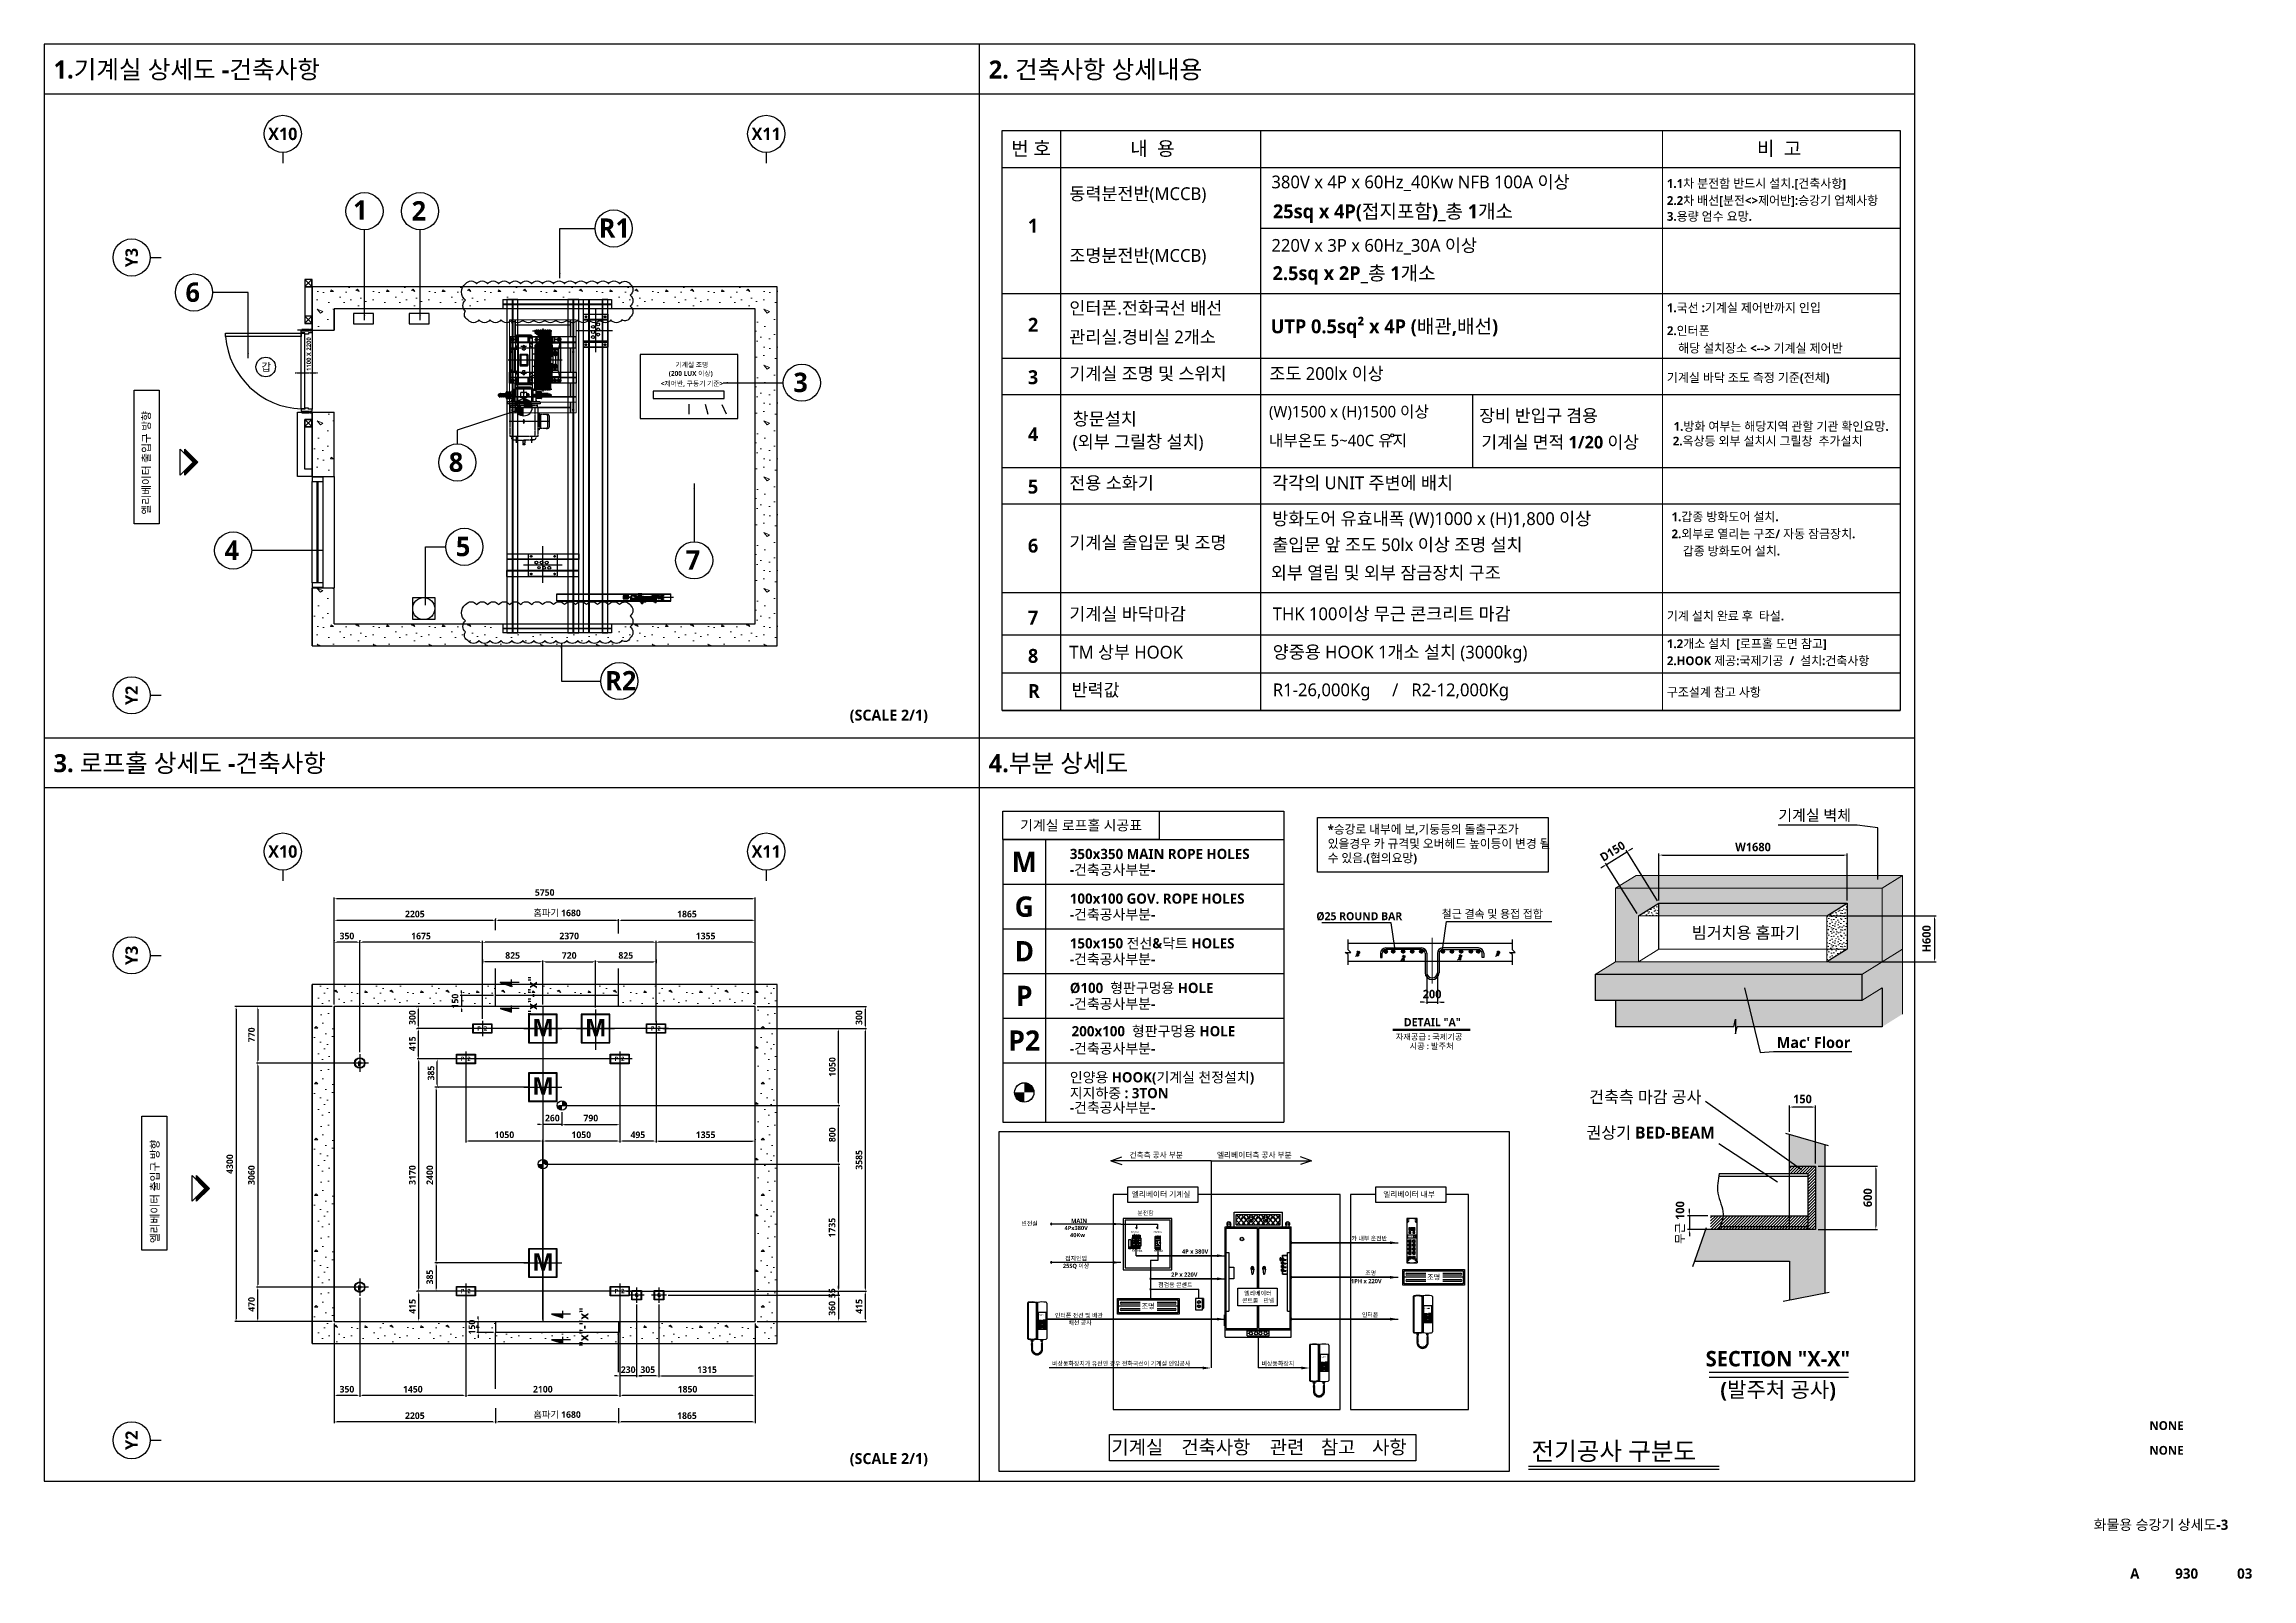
# Model space of a CAD drawing. Header units: millimetres. Extents: x 2370 to 266135, y -585395 to 33485.
# Drawn here: x 138647 to 198927, y -9842 to 32061 of the extents above; entities that cross this region are included whole.
import ezdxf
from ezdxf.enums import TextEntityAlignment as Align
from ezdxf.lldxf.tags import DXFTag

# ---------------------------------------------------------------- set-up
doc = ezdxf.new("R2010")
doc.units = ezdxf.units.MM
doc.linetypes.add('PHANTOMX2', pattern=[5, 2.5, -0.5, 0.5, -0.5, 0.5, -0.5])
doc.linetypes.add('옥상층 평면도$0$HIDDEN2', pattern=[0.1875, 0.125, -0.0625])
for name, color, linetype, lineweight in [('0-BOX', 20, 'Continuous', 25), ('0해치', 253, 'Continuous', 9), ('6', 6, 'Continuous', 30), ('DIM', 15, 'Continuous', 5), ('PANEL', 4, 'Continuous', 13), ('문자', 3, 'Continuous', 25), ('문자_1', 7, 'Continuous', 25), ('사선', 1, 'Continuous', 13), ('치수선', 15, 'Continuous', 5), ('테두리', 4, 'Continuous', 25), ('해치', 8, 'Continuous', 9)]:
    doc.layers.add(name, color=color, linetype=linetype, lineweight=lineweight)
for name, color, linetype in [('0-TEXT-T', 2, 'Continuous'), ('01', 1, 'CENTER'), ('03', 2, 'HIDDEN'), ('0글씨', 3, 'Continuous'), ('0중심선', 1, 'CENTER'), ('1', 1, 'CENTER2'), ('15', 15, 'Continuous'), ('1하지1', 3, 'Continuous'), ('2', 1, 'CENTER'), ('253', 253, 'Continuous'), ('3', 3, 'Continuous'), ('4', 4, 'Continuous'), ('5', 5, 'Continuous'), ('A-ANNO-TEXT1', 7, 'Continuous'), ('A-ANNO-TITL', 7, 'Continuous'), ('A-ST-AXIS-BUB', 7, 'Continuous'), ('A-TEXT', 3, 'Continuous'), ('B1', 6, 'Continuous'), ('BORDER', 7, 'Continuous'), ('C', 1, 'CENTER'), ('C1', 4, 'Continuous'), ('C2', 3, 'Continuous'), ('D', 4, 'Continuous'), ('L_OUT', 3, 'Continuous'), ('RD', 1, 'Continuous'), ('TEXT-T', 2, 'Continuous'), ('TIT', 2, 'Continuous'), ('W1', 2, 'Continuous'), ('x-plan$1$COL', 2, 'Continuous'), ('건축', 9, 'Continuous'), ('기계실', 7, 'Continuous'), ('옥상층 평면도$0$A-DOOR', 4, 'Continuous'), ('옥상층 평면도$0$A-DOOR-JAMB', 4, 'Continuous'), ('옥상층 평면도$0$A-DOOR-SILL', 8, 'Continuous'), ('옥상층 평면도$0$A-DOOR-SWING', 8, 'Continuous'), ('옥상층 평면도$0$A-FLOR-FLIN-TYP2', 8, 'Continuous'), ('옥상층 평면도$0$A-FLOR-GW', 6, 'Continuous'), ('옥상층 평면도$0$A-FLOR-STUD', 9, 'Continuous'), ('옥상층 평면도$0$A-ST-CONC', 2, 'Continuous'), ('옥상층 평면도$0$A-WIN', 4, 'Continuous')]:
    doc.layers.add(name, color=color, linetype=linetype)
doc.layers.add('옥상층 평면도$0$A-ANNO-NPLT', color=129, linetype='Continuous', plot=False)
doc.styles.add('SH_진천_나눔', font='')
doc.styles.get("Standard").update_dxf_attribs({"font": 'NanumGothicBold.ttf'})
doc.styles.add('옥상층 평면도$0$SHP-나눔bo', font='')
doc.styles.get('SH_진천_나눔').set_extended_font_data('NanumGothic', bold=True)
doc.styles.get('옥상층 평면도$0$SHP-나눔bo').set_extended_font_data('NanumGothic', bold=True)
tags = doc.linetypes.add('CENTER', pattern=[2, 1.25, -0.25, 0.25, -0.25]).pattern_tags.tags
tags[10:11] = [DXFTag(74, 4), DXFTag(75, 0), DXFTag(340, '0'), DXFTag(46, 1.0), DXFTag(50, 0.0), DXFTag(44, 0.0), DXFTag(45, 0.0)]
tags[8:9] = [DXFTag(74, 4), DXFTag(75, 0), DXFTag(340, '0'), DXFTag(46, 1.0), DXFTag(50, 0.0), DXFTag(44, 0.0), DXFTag(45, 0.0)]
tags[6:7] = [DXFTag(74, 4), DXFTag(75, 0), DXFTag(340, '0'), DXFTag(46, 1.0), DXFTag(50, 0.0), DXFTag(44, 0.0), DXFTag(45, 0.0)]
tags[4:5] = [DXFTag(74, 4), DXFTag(75, 0), DXFTag(340, '0'), DXFTag(46, 1.0), DXFTag(50, 0.0), DXFTag(44, 0.0), DXFTag(45, 0.0)]
tags = doc.linetypes.add('CENTER2', pattern=[1.125, 0.75, -0.125, 0.125, -0.125]).pattern_tags.tags
tags[10:11] = [DXFTag(74, 4), DXFTag(75, 0), DXFTag(340, '0'), DXFTag(46, 1.0), DXFTag(50, 0.0), DXFTag(44, 0.0), DXFTag(45, 0.0)]
tags[8:9] = [DXFTag(74, 4), DXFTag(75, 0), DXFTag(340, '0'), DXFTag(46, 1.0), DXFTag(50, 0.0), DXFTag(44, 0.0), DXFTag(45, 0.0)]
tags[6:7] = [DXFTag(74, 4), DXFTag(75, 0), DXFTag(340, '0'), DXFTag(46, 1.0), DXFTag(50, 0.0), DXFTag(44, 0.0), DXFTag(45, 0.0)]
tags[4:5] = [DXFTag(74, 4), DXFTag(75, 0), DXFTag(340, '0'), DXFTag(46, 1.0), DXFTag(50, 0.0), DXFTag(44, 0.0), DXFTag(45, 0.0)]
tags = doc.linetypes.add('DASHED', pattern=[0.75, 0.5, -0.25]).pattern_tags.tags
tags[6:7] = [DXFTag(74, 4), DXFTag(75, 0), DXFTag(340, '0'), DXFTag(46, 1.0), DXFTag(50, 0.0), DXFTag(44, 0.0), DXFTag(45, 0.0)]
tags[4:5] = [DXFTag(74, 4), DXFTag(75, 0), DXFTag(340, '0'), DXFTag(46, 1.0), DXFTag(50, 0.0), DXFTag(44, 0.0), DXFTag(45, 0.0)]
tags = doc.linetypes.add('HIDDEN', pattern=[0.375, 0.25, -0.125]).pattern_tags.tags
tags[6:7] = [DXFTag(74, 4), DXFTag(75, 0), DXFTag(340, '0'), DXFTag(46, 1.0), DXFTag(50, 0.0), DXFTag(44, 0.0), DXFTag(45, 0.0)]
tags[4:5] = [DXFTag(74, 4), DXFTag(75, 0), DXFTag(340, '0'), DXFTag(46, 1.0), DXFTag(50, 0.0), DXFTag(44, 0.0), DXFTag(45, 0.0)]
tags = doc.linetypes.add('HIDDEN2', pattern=[0.1875, 0.125, -0.0625]).pattern_tags.tags
tags[6:7] = [DXFTag(74, 4), DXFTag(75, 0), DXFTag(340, '0'), DXFTag(46, 1.0), DXFTag(50, 0.0), DXFTag(44, 0.0), DXFTag(45, 0.0)]
tags[4:5] = [DXFTag(74, 4), DXFTag(75, 0), DXFTag(340, '0'), DXFTag(46, 1.0), DXFTag(50, 0.0), DXFTag(44, 0.0), DXFTag(45, 0.0)]
tags = doc.linetypes.add('PHANTOM2', pattern=[1.25, 0.625, -0.125, 0.125, -0.125, 0.125, -0.125]).pattern_tags.tags
tags[14:15] = [DXFTag(74, 4), DXFTag(75, 0), DXFTag(340, '0'), DXFTag(46, 1.0), DXFTag(50, 0.0), DXFTag(44, 0.0), DXFTag(45, 0.0)]
tags[12:13] = [DXFTag(74, 4), DXFTag(75, 0), DXFTag(340, '0'), DXFTag(46, 1.0), DXFTag(50, 0.0), DXFTag(44, 0.0), DXFTag(45, 0.0)]
tags[10:11] = [DXFTag(74, 4), DXFTag(75, 0), DXFTag(340, '0'), DXFTag(46, 1.0), DXFTag(50, 0.0), DXFTag(44, 0.0), DXFTag(45, 0.0)]
tags[8:9] = [DXFTag(74, 4), DXFTag(75, 0), DXFTag(340, '0'), DXFTag(46, 1.0), DXFTag(50, 0.0), DXFTag(44, 0.0), DXFTag(45, 0.0)]
tags[6:7] = [DXFTag(74, 4), DXFTag(75, 0), DXFTag(340, '0'), DXFTag(46, 1.0), DXFTag(50, 0.0), DXFTag(44, 0.0), DXFTag(45, 0.0)]
tags[4:5] = [DXFTag(74, 4), DXFTag(75, 0), DXFTag(340, '0'), DXFTag(46, 1.0), DXFTag(50, 0.0), DXFTag(44, 0.0), DXFTag(45, 0.0)]
doc.dimstyles.new('DIM-A-002-단면', dxfattribs={"dimscale": 330, "dimtxt": 1, "dimasz": 0.4, "dimexe": 0.2, "dimexo": 0.3, "dimgap": 0.4, "dimtad": 1, "dimdec": 0, "dimtxsty": 'Standard', "dimcen": 0, "dimclrd": 15, "dimclre": 15, "dimclrt": 3, "dimadec": 0, "dimazin": 0, "dimtfac": 1, "dimtmove": 0, "dimatfit": 3, "dimfxl": 1, "dimarcsym": 0})
doc.dimstyles.new('DIM-A-002-평면', dxfattribs={"dimscale": 230, "dimtxt": 1, "dimasz": 0.4, "dimexe": 0.2, "dimexo": 0.3, "dimgap": 0.4, "dimtad": 1, "dimdec": 0, "dimtxsty": 'Standard', "dimcen": 0, "dimclrd": 15, "dimclre": 15, "dimclrt": 3, "dimadec": 0, "dimazin": 0, "dimtfac": 1, "dimtix": 1, "dimtmove": 0, "dimatfit": 0, "dimfxl": 1, "dimarcsym": 0})
doc.dimstyles.new('DIM-ROPE HOLE', dxfattribs={"dimscale": 180, "dimtxt": 1, "dimasz": 0.4, "dimexe": 0.2, "dimexo": 0.3, "dimgap": 0.4, "dimtad": 1, "dimdec": 0, "dimlfac": 0.5, "dimtxsty": 'Standard', "dimcen": 0, "dimclrd": 15, "dimclre": 15, "dimclrt": 3, "dimadec": 0, "dimazin": 0, "dimtfac": 1, "dimtix": 1, "dimtmove": 0, "dimatfit": 3, "dimfxl": 1, "dimarcsym": 0})
doc.dimstyles.new('STANDARD$7', dxfattribs={"dimtxt": 4, "dimasz": 3, "dimexe": 1, "dimexo": 1, "dimgap": 0, "dimtad": 1, "dimzin": 0, "dimdsep": 46, "dimtxsty": 'Standard', "dimcen": 0, "dimclrd": 2, "dimclre": 2, "dimclrt": 4, "dimadec": 0, "dimazin": 0, "dimtol": 1, "dimtp": 0.02, "dimtm": 0.02, "dimtfac": 0.75, "dimtmove": 2, "dimatfit": 3, "dimfxl": 1, "dimtolj": 1, "dimtzin": 0, "dimarcsym": 0})
pattern_1 = [(45, (-171467.125, -65692.08), (-40.4111525, 40.4111525), [])]
pattern_2 = [(0, (-331463.27, -83196.1), (0, 457.2), [0, -457.2]), (0, (-331458.7, -83356.14), (0, 457.2), [0, -457.2]), (0, (-331445, -83109.25), (0, 457.2), [0, -457.2]), (338.19859, (-331682.73, -83250.98), (1371.6, -457.2), [49.24195, -2412.8554]), (216.869898, (-331637.01, -83269.27), (1371.6, 914.4), [22.86, -2263.14]), (130.601295, (-331655.294, -83282.986), (2286, -2743.2), [42.15176, -4173.02397]), (206.56505, (-331806.17, -83337.85), (-457.2, -457.2), [10.2233, -1012.10698]), (326.309932, (-331815.31, -83342.42), (914.4, -457.2), [16.4846, -1631.97346]), (108.43495, (-331801.6, -83351.57), (-457.2, 914.4), [14.45793, -1431.3354]), (225, (-331513.56, -83383.57), (-6e-14, -457.2), [19.39735, -627.1811]), (0, (-331527.3, -83397.3), (457.2, 457.2), [27.432, -429.768]), (135, (-331499.85, -83397.3), (-457.2, 3e-14), [19.39735, -627.1811]), (251.56505, (-331568.43, -83090.96), (457.2, 914.4), [14.45793, -1431.3354]), (0, (-331573, -83104.7), (457.2, 457.2), [22.86, -434.34]), (143.130102, (-331550.14, -83104.68), (-1371.6, 914.4), [22.86, -2263.14]), (213.690068, (-331810.74, -83086.39), (914.4, 457.2), [16.4846, -1631.97346]), (341.56505, (-331824.46, -83095.53), (-914.4, 457.2), [28.91587, -1416.87748]), (126.869898, (-331797.03, -83104.68), (914.4, -1371.6), [22.86, -2263.14]), (0, (-331678.15, -83104.7), (0, 457.2), [0, -457.2]), (0, (-331801.6, -83223.55), (0, 457.2), [0, -457.2]), (0, (-331673.6, -83392.7), (0, 457.2), [0, -457.2]), (0, (-331550.14, -83251), (0, 457.2), [0, -457.2]), (0, (-331682.73, -83173.26), (0, 457.2), [0, -457.2]), (0, (-331783.3, -83159.54), (0, 457.2), [0, -457.2]), (0, (-331742.16, -83186.97), (0, 457.2), [0, -457.2]), (0, (-331760.45, -83296.7), (0, 457.2), [0, -457.2]), (0, (-331870.2, -83278.4), (0, 457.2), [0, -457.2]), (0, (-331865.6, -83173.26), (0, 457.2), [0, -457.2]), (0, (-331879.3, -83072.67), (0, 457.2), [0, -457.2]), (0, (-331737.6, -83054.4), (0, 457.2), [0, -457.2]), (0, (-331637, -83036.1), (0, 457.2), [0, -457.2]), (0, (-331477, -83054.4), (0, 457.2), [0, -457.2]), (0, (-331586.7, -83196.1), (0, 457.2), [0, -457.2]), (0, (-331632.43, -83113.8), (0, 457.2), [0, -457.2]), (0, (-331595.86, -83333.3), (0, 457.2), [0, -457.2]), (0, (-331733, -83356.14), (0, 457.2), [0, -457.2]), (0, (-331595.86, -83456.7), (0, 457.2), [0, -457.2]), (0, (-331746.73, -83429.3), (0, 457.2), [0, -457.2]), (0, (-331893.04, -83443), (0, 457.2), [0, -457.2]), (0, (-331838.17, -83465.87), (0, 457.2), [0, -457.2]), (0, (-331833.6, -83401.86), (0, 457.2), [0, -457.2]), (0, (-331527.3, -83475), (0, 457.2), [0, -457.2]), (0, (-331472.4, -83287.56), (0, 457.2), [0, -457.2]), (0, (-331495.27, -83150.4), (0, 457.2), [0, -457.2]), (0, (-331705.6, -83479.6), (0, 457.2), [0, -457.2])]
pattern_3 = [(0, (-331463.27, -83196.1), (0, 457.2), [0, -457.2]), (0, (-331458.7, -83356.14), (0, 457.2), [0, -457.2]), (0, (-331445, -83109.25), (0, 457.2), [0, -457.2]), (338.19859, (-331682.73, -83250.98), (1371.6, -457.2), [49.24195, -2412.8554]), (216.869898, (-331637.01, -83269.27), (1371.6, 914.4), [22.86, -2263.14]), (130.601295, (-331655.294, -83282.986), (2286, -2743.2), [42.15176, -4173.02397]), (206.56505, (-331806.17, -83337.85), (-457.2, -457.2), [10.2233, -1012.10698]), (326.309932, (-331815.31, -83342.42), (914.4, -457.2), [16.4846, -1631.97346]), (108.43495, (-331801.6, -83351.57), (-457.2, 914.4), [14.45793, -1431.3354]), (225, (-331513.56, -83383.57), (-6e-14, -457.2), [19.39735, -627.1811]), (0, (-331527.3, -83397.3), (457.2, 457.2), [27.432, -429.768]), (135, (-331499.85, -83397.3), (-457.2, 3e-14), [19.39735, -627.1811]), (251.56505, (-331568.43, -83090.96), (457.2, 914.4), [14.45793, -1431.3354]), (0, (-331573, -83104.7), (457.2, 457.2), [22.86, -434.34]), (143.130102, (-331550.14, -83104.68), (-1371.6, 914.4), [22.86, -2263.14]), (213.690068, (-331810.74, -83086.39), (914.4, 457.2), [16.4846, -1631.97346]), (341.56505, (-331824.46, -83095.53), (-914.4, 457.2), [28.91587, -1416.87748]), (126.869898, (-331797.03, -83104.68), (914.4, -1371.6), [22.86, -2263.14]), (0, (-331678.15, -83104.7), (0, 457.2), [0, -457.2]), (0, (-331801.6, -83223.55), (0, 457.2), [0, -457.2]), (0, (-331673.6, -83392.7), (0, 457.2), [0, -457.2]), (0, (-331550.14, -83251), (0, 457.2), [0, -457.2]), (0, (-331682.73, -83173.26), (0, 457.2), [0, -457.2]), (0, (-331783.3, -83159.54), (0, 457.2), [0, -457.2]), (0, (-331742.16, -83186.97), (0, 457.2), [0, -457.2]), (0, (-331760.45, -83296.7), (0, 457.2), [0, -457.2]), (0, (-331870.2, -83278.4), (0, 457.2), [0, -457.2]), (0, (-331865.6, -83173.26), (0, 457.2), [0, -457.2]), (0, (-331879.3, -83072.67), (0, 457.2), [0, -457.2]), (0, (-331737.6, -83054.4), (0, 457.2), [0, -457.2]), (0, (-331637, -83036.1), (0, 457.2), [0, -457.2]), (0, (-331477, -83054.4), (0, 457.2), [0, -457.2]), (0, (-331586.7, -83196.1), (0, 457.2), [0, -457.2]), (0, (-331632.43, -83113.8), (0, 457.2), [0, -457.2]), (0, (-331595.86, -83333.3), (0, 457.2), [0, -457.2]), (0, (-331733, -83356.14), (0, 457.2), [0, -457.2]), (0, (-331595.86, -83456.7), (0, 457.2), [0, -457.2]), (0, (-331746.73, -83429.3), (0, 457.2), [0, -457.2]), (0, (-331893.04, -83443), (0, 457.2), [0, -457.2]), (0, (-331838.17, -83465.87), (0, 457.2), [0, -457.2]), (0, (-331833.6, -83401.86), (0, 457.2), [0, -457.2]), (0, (-331527.3, -83475), (0, 457.2), [0, -457.2]), (0, (-331472.4, -83287.56), (0, 457.2), [0, -457.2]), (0, (-331495.27, -83150.4), (0, 457.2), [0, -457.2]), (0, (-331705.6, -83479.6), (0, 457.2), [0, -457.2])]
pattern_4 = [(0, (-43666.8, 1452990), (0, 1524), [0, -1524]), (0, (-43651.5, 1452456.6), (0, 1524), [0, -1524]), (0, (-43605.8, 1453279.6), (0, 1524), [0, -1524]), (338.19859, (-44398.28, 1452807.15), (4572, -1524), [164.1398, -8042.8513]), (216.869898, (-44245.88, 1452746.2), (4572, 3048), [76.2, -7543.8]), (130.601295, (-44306.84, 1452700.47), (7620, -9144), [140.5059, -13910.0799]), (206.56505, (-44809.76, 1452517.6), (-1524, -1524), [34.0777, -3373.69]), (326.309932, (-44840.24, 1452502.35), (3048, -1524), [54.9486, -5439.9115]), (108.43495, (-44794.5, 1452471.87), (-1524, 3048), [48.1931, -4771.118]), (225, (-43834.4, 1452365.2), (-2e-13, -1524), [64.6578, -2090.6036]), (0, (-43880.1, 1452319.5), (1524, 1524), [91.44, -1432.56]), (135, (-43788.7, 1452319.5), (-1524, 1e-13), [64.6578, -2090.6036]), (251.56505, (-44017.3, 1453340.55), (1524, 3048), [48.1931, -4771.118]), (0, (-44032.5, 1453294.8), (1524, 1524), [76.2, -1447.8]), (143.130102, (-43956.32, 1453294.83), (-4572, 3048), [76.2, -7543.8]), (213.690068, (-44825, 1453355.8), (3048, 1524), [54.9486, -5439.9115]), (341.56505, (-44870.7, 1453325.3), (-3048, 1524), [96.3862, -4722.925]), (126.869898, (-44779.28, 1453294.83), (3048, -4572), [76.2, -7543.8]), (0, (-44383, 1453294.8), (0, 1524), [0, -1524]), (0, (-44794.5, 1452898.6), (0, 1524), [0, -1524]), (0, (-44367.8, 1452334.7), (0, 1524), [0, -1524]), (0, (-43956.3, 1452807.2), (0, 1524), [0, -1524]), (0, (-44398.3, 1453066.2), (0, 1524), [0, -1524]), (0, (-44733.6, 1453112), (0, 1524), [0, -1524]), (0, (-44596.4, 1453020.5), (0, 1524), [0, -1524]), (0, (-44657.4, 1452654.8), (0, 1524), [0, -1524]), (0, (-45023.1, 1452715.7), (0, 1524), [0, -1524]), (0, (-45007.9, 1453066.2), (0, 1524), [0, -1524]), (0, (-45053.6, 1453401.5), (0, 1524), [0, -1524]), (0, (-44581.2, 1453462.5), (0, 1524), [0, -1524]), (0, (-44245.9, 1453523.4), (0, 1524), [0, -1524]), (0, (-43712.5, 1453462.5), (0, 1524), [0, -1524]), (0, (-44078.2, 1452990), (0, 1524), [0, -1524]), (0, (-44230.6, 1453264.4), (0, 1524), [0, -1524]), (0, (-44108.7, 1452532.8), (0, 1524), [0, -1524]), (0, (-44565.9, 1452456.6), (0, 1524), [0, -1524]), (0, (-44108.7, 1452121.4), (0, 1524), [0, -1524]), (0, (-44611.6, 1452212.8), (0, 1524), [0, -1524]), (0, (-45099.3, 1452167), (0, 1524), [0, -1524]), (0, (-44916.4, 1452090.9), (0, 1524), [0, -1524]), (0, (-44901.2, 1452304.2), (0, 1524), [0, -1524]), (0, (-43880.1, 1452060.4), (0, 1524), [0, -1524]), (0, (-43697.2, 1452685.2), (0, 1524), [0, -1524]), (0, (-43773.4, 1453142.4), (0, 1524), [0, -1524]), (0, (-44474.5, 1452045.2), (0, 1524), [0, -1524])]

msp = doc.modelspace()

# ---------------------------------------------------------------- texts
at = {"style": 'SH_진천_나눔'}
for s, height, p in [('1.기계실 상세도 -건축사항', 492.629, (138903.8, 31122.4)), ('2. 건축사항 상세내용', 492.629, (164438, 31122.4)), ('(SCALE 2/1)', 298.04, (160643.1, 13591.3)), ('3. 로프홀 상세도 -건축사항', 492.629, (138903.8, 12182.6)), ('4.부분 상세도', 492.63, (164438, 12182.6)), ('(SCALE 2/1)', 298.04, (160643.1, -6708.5)), ('전기공사 구분도', 492.63, (179258.1, -6602.5))]:
    msp.add_text(s, height=height, dxfattribs=at).set_placement(p)
for p in [(141544.7, 19216.8), (141777.4, -675.6)]:
    msp.add_text('엘리베이터 출입구 방향', height=213.815, rotation=90, dxfattribs=at).set_placement(p)
msp.add_text('기계실 로프홀 시공표', height=277.88, dxfattribs=at).set_placement((166959.3, 10732), align=Align.MIDDLE_CENTER)
at = {"color": 2, "style": 'SH_진천_나눔'}
for s, height, p in [('M', 555.2, (165408.2, 9732.2)), ('G', 555.2, (165408.2, 8512.5)), ('D', 555.2, (165408.2, 7292.9)), ('P', 555.2, (165408.2, 6073.3)), ('P2', 555.21, (165408.2, 4853.6))]:
    msp.add_text(s, height=height, dxfattribs=at).set_placement(p, align=Align.MIDDLE_CENTER)
at = {"color": 4, "style": 'SH_진천_나눔'}
for s, height, p in [('-건축공사부분-', 279.03, (166651.7, 9378.7)), ('350x350 MAIN ROPE HOLES', 279.028, (166651.7, 9810.6)), ('-건축공사부분-', 279.03, (166651.7, 8159)), ('100x100 GOV. ROPE HOLES', 279.028, (166651.7, 8591)), ('-건축공사부분-', 279.03, (166651.7, 6939.4)), ('150x150 전선&닥트 HOLES', 279.028, (166651.7, 7371.3)), ('-건축공사부분-', 279.03, (166651.7, 5719.8)), ('Ø100  형판구멍용 HOLE', 279.028, (166651.7, 6151.7)), ('200x100  형판구멍용 HOLE', 279.028, (166701.3, 4971.1)), ('-건축공사부분-', 279.03, (166651.7, 4500.1)), ('인양용 HOOK(기계실 천정설치)', 279.028, (166651.7, 3712.4)), ('-건축공사부분-', 279.03, (166651.7, 2885)), ('지지하중 : 3TON', 279.028, (166651.7, 3280.5))]:
    msp.add_text(s, height=height, dxfattribs=at).set_placement(p)
at = {"style": 'SH_진천_나눔'}
msp.add_text('DETAIL "A"', height=220.15, dxfattribs=at).set_placement((176549.3, 5356.7), align=Align.MIDDLE)
at = {"color": 4, "linetype": 'ByBlock', "lineweight": -3, "style": 'SH_진천_나눔'}
msp.add_text('N', height=16.8, dxfattribs=at).set_placement((168557.3, -722.5), align=Align.MIDDLE_CENTER)
at = {"color": 4, "char_height": 324, "attachment_point": 6, "style": 'SH_진천_나눔'}
for s, insert in [('빔거치용 홈파기 ', (186592.4, 7779.7)), ('건축측 마감 공사', (183898.5, 3297.2)), ('권상기 BED-BEAM', (184263.1, 2323.4))]:
    msp.add_mtext(s, dxfattribs=dict(at, insert=insert))
at = {"char_height": 421.2, "width": 6257.5, "attachment_point": 5, "style": 'SH_진천_나눔'}
for s, insert in [('SECTION "X-X"', (185983.5, -3834)), ('(발주처 공사)', (185992.6, -4723))]:
    msp.add_mtext(s, dxfattribs=dict(at, insert=insert))
at = {"layer": '0글씨', "lineweight": 25, "insert": (173693.4, 10739.9), "char_height": 235.048, "width": 6084.965, "attachment_point": 1, "style": 'SH_진천_나눔'}
msp.add_mtext('\\pxql;*승강로 내부에 보,기둥등의 돌출구조가\\P\\pxql;있을경우 카 규격및 오버헤드 높이등이 변경 될 수 있음.(협의요망)', dxfattribs=at)
at = {"layer": '1', "lineweight": -3, "style": 'SH_진천_나눔'}
for s, height, p in [('OFF', 10.09, (175911.8, -359.4)), ('EM-STOP', 12.61, (175938.7, -415.7)), ('비상호출', 20.17, (175953.4, -493.9)), ('ON', 10.09, (175965.6, -359.9)), ('OFF', 10.09, (176021.1, -359.4)), ('LIGHT', 12.61, (176048, -415.7)), ('ON', 10.09, (176074.9, -359.9))]:
    msp.add_text(s, height=height, dxfattribs=at).set_placement(p, align=Align.MIDDLE_CENTER)
at = {"layer": '1', "color": 30, "lineweight": -3, "style": 'SH_진천_나눔'}
for s, p in [('4F', (175938.1, -728.7)), ('B1', (175938.1, -942.2)), ('6F', (175938.1, -622)), ('7F', (176049.2, -622)), ('3F', (176049.2, -835.5)), ('5F', (176049.2, -728.7)), ('1F', (176049.2, -942.2))]:
    msp.add_text(s, height=26.9, dxfattribs=at).set_placement(p, align=Align.MIDDLE_CENTER)
at = {"layer": '1하지1', "style": 'SH_진천_나눔'}
msp.add_text('갑', height=210.4, dxfattribs=at).set_placement((144577.2, 23139.2))
at = {"layer": '4', "color": 2, "style": 'SH_진천_나눔'}
for s, height, p in [('번 호', 380.29, (165051.4, 29019.7)), ('내  용', 380.29, (168299, 29019.7)), ('비  고', 380.29, (185413.6, 29019.7)), ('1.1차 분전함 반드시 설치.[건축사항]', 239.585, (182953.8, 28137.4)), ('25sq x 4P(접지포함)_총 1개소', 380.293, (172196.6, 27305.9)), ('2.2차 배선[분전<>제어반]:승강기 업체사항', 239.585, (182953.8, 27671)), ('1', 380.3, (165506.8, 26915.5)), ('3.용량 엄수 요망.', 239.585, (182953.8, 27237.9)), ('2.5sq x 2P_총 1개소', 380.293, (172185.7, 25617.4)), ('1.국선 :기계실 제어반까지 인입', 239.585, (182953.8, 24741.5)), ('2', 380.3, (165506.8, 24208.8)), (' UTP 0.5sq² x 4P (배관,배선)', 380.293, (172008.4, 24165.2)), ('2.인터폰 ', 239.58, (182953.8, 24116.8)), ('해당 설치장소 <--> 기계실 제어반', 239.585, (183261.8, 23639.3)), ('3', 380.3, (165506.8, 22776.1)), ('기계실 바닥 조도 측정 기준(전체)', 239.585, (182953.8, 22834.2)), ('4', 380.3, (165506.8, 21221)), ('5', 380.3, (165506.8, 19789.5)), ('1.갑종 방화도어 설치.', 239.585, (183081.5, 19034.7)), ('2.외부로 열리는 구조/ 자동 잠금장치.', 239.585, (183081.5, 18568.3)), ('6', 380.3, (165506.8, 18178.4)), ('갑종 방화도어 설치.', 239.585, (183388.2, 18101.9)), ('7', 380.3, (165506.8, 16212.9)), ('기계 설치 완료 후  타설.', 239.585, (182953.8, 16327.6)), ('1.2개소 설치  [로프홀 도면 참고]', 239.585, (182953.8, 15569.7)), ('8', 380.3, (165506.8, 15168.1)), ('2.HOOK 제공:국제기공  /  설치:건축사항', 239.585, (182953.8, 15104.7)), ('R', 380.3, (165506.8, 14208.4)), ('구조설계 참고 사항', 239.58, (182953.8, 14245.4))]:
    msp.add_text(s, height=height, dxfattribs=at).set_placement(p)
for s, height, p in [('장비 반입구 겸용', 342.26, (179448.5, 21922)), ('1.방화 여부는 해당지역 관할 기관 확인요망.', 239.585, (186073.8, 21630.4)), ('기계실 면적 1/20 이상', 342.264, (180040, 21195.5)), ('2.옥상등 외부 설치시 그릴창  추가설치', 239.585, (185705.9, 21230.8))]:
    msp.add_text(s, height=height, dxfattribs=at).set_placement(p, align=Align.MIDDLE)
at = {"layer": '4', "color": 1, "style": 'SH_진천_나눔'}
msp.add_text('외부 열림 및 외부 잠금장치 구조', height=348.603, dxfattribs=at).set_placement((172141.8, 17453))
at = {"layer": '4', "color": 2, "char_height": 380.293, "attachment_point": 1, "style": 'SH_진천_나눔'}
for s, insert in [('{\\f맑은 고딕|b0|i0|c129|p50;\\H0.9167x;\\C256; 380V x 4P x 60Hz_40Kw NFB 100A 이상}', (172037.8, 28472.5)), ('{\\fMalgun Gothic|b0|i0|c129|p50;\\H0.91667x;\\C256; 동력분전반(MCCB) }', (166520.5, 28152.3)), ('{\\fMalgun Gothic|b0|i0|c129|p50;\\H0.91667x;\\C256; 조명분전반(MCCB) }', (166520.5, 26465.1)), ('{\\fMalgun Gothic|b0|i0|c129|p50;\\H0.91667x;\\C256; 기계실 조명 및 스위치 }', (166520.5, 23240.8)), ('{\\f맑은 고딕|b0|i0|c129|p50;\\H0.9167x;\\C256;창문설치}', (166731.6, 22002.4)), ('{\\f맑은 고딕|b0|i0|c129|p50;\\H0.9167x;\\C256;(외부 그릴창 설치)}', (166731.6, 21377.8)), ('{\\fMalgun Gothic|b0|i0|c129|p50;\\H0.91667x;\\C256; 전용 소화기 }', (166520.5, 20254.2)), ('{\\fMalgun Gothic|b0|i0|c129|p50;\\H0.91667x;\\C256; 기계실 출입문 및 조명}', (166520.5, 18627.6))]:
    msp.add_mtext(s, dxfattribs=dict(at, insert=insert))
at = {"layer": '4', "color": 2, "attachment_point": 1, "style": 'SH_진천_나눔'}
for s, insert, char_height, width in [('{\\f맑은 고딕|b0|i0|c129|p50;\\H0.9167x;\\C256; 220V x 3P x 60Hz_30A 이상}', (172037.8, 26740.8), 380.293, 6506.234), ('{\\fMalgun Gothic|b0|i0|c129|p50;\\H0.91667x;\\C256; 인터폰.전화국선 배선 }', (166520.5, 25029.3), 380.293, 4979.627), ('{\\fMalgun Gothic|b0|i0|c129|p50;\\H0.91667x;\\C256; 관리실.경비실 2개소 }', (166520.5, 24239.3), 380.293, 4979.627), ('{\\fMalgun Gothic|b0|i0|c129|p50;\\H0.91667x;\\C256; 조도 200lx 이상}', (171981.7, 23240.8), 380.293, 6488.547), ('{\\f맑은 고딕|b0|i0|c129|p50;\\H0.9167x;\\C256; (W)1500 x (H)1500 이상}', (171984.2, 22183.1), 342.264, 5839.693), ('\\A1;{\\fMalgun Gothic|b0|i0|c129|p50;\\H0.91667x;\\C256; 내부온도 5~40C 유지}', (171984.2, 21395), 342.264, 5839.693), ('{\\fMalgun Gothic|b0|i0|c129|p50;\\H0.91667x;\\C256;각각의 UNIT 주변에 배치}', (172176.1, 20257.2), 380.293, 7028.93), ('{\\f맑은 고딕|b0|i0|c129|p50;\\H0.9167x;\\C256;방화도어 유효내폭 (W)1000 x (H)1,800 이상}', (172178.7, 19279.5), 380.293, 11588.22), ('{\\fMalgun Gothic|b0|i0|c129|p50;\\H0.91667x;\\C256;출입문 앞 조도 50lx 이상 조명 설치}', (172178.7, 18567.1), 380.293, 9193.656), ('{\\fMalgun Gothic|b0|i0|c129|p50;\\H0.91667x;\\C256; 기계실 바닥마감}', (166520.5, 16677.6), 380.293, 4246.349), ('{\\fMalgun Gothic|b0|i0|c129|p50;\\H0.91667x;\\C256;THK 100이상 무근 콘크리트 마감}', (172192.9, 16680.7), 380.293, 9013.835), ('{\\f맑은 고딕|b0|i0|c129|p50;\\H0.9167x;\\C256; TM 상부 HOOK}', (166520.5, 15632.8), 380.293, 4246.349), ('{\\f맑은 고딕|b0|i0|c129|p50;\\H0.9167x;\\C256;양중용 HOOK 1개소 설치 (3000kg)}', (172192.9, 15635.9), 380.293, 9013.835), ('{\\f맑은 고딕|b0|i0|c129|p50;\\H0.9167x;\\C256; 반력값}', (166582.1, 14602.1), 380.293, 4246.349), ('{\\f맑은 고딕|b0|i0|c129|p50;\\H0.9167x;\\C256;R1-26,000Kg     /   R2-12,000Kg}', (172192.9, 14605.2), 380.293, 9013.835)]:
    msp.add_mtext(s, dxfattribs=dict(at, insert=insert, char_height=char_height, width=width))
at = {"layer": 'A-ANNO-TEXT1', "style": 'SH_진천_나눔'}
for s, p in [('X10', (145162.6, 29610.6)), ('X11', (158362.6, 29610.6)), ('X10', (145162.6, 10016)), ('X11', (158362.6, 10016))]:
    msp.add_text(s, height=338, dxfattribs=at).set_placement(p, align=Align.MIDDLE_CENTER)
for s, p in [('Y3', (141035.6, 26235.6)), ('Y2', (141035.6, 14281.4)), ('Y3', (141035.6, 7181.4)), ('Y2', (141035.6, -6058.2))]:
    msp.add_text(s, height=338, rotation=90, dxfattribs=at).set_placement(p, align=Align.MIDDLE_CENTER)
at = {"layer": 'A-ANNO-TITL', "style": 'SH_진천_나눔'}
for s, height, p in [('NONE', 240, (196596.1, -5657.8)), ('NONE', 240, (196596.1, -6333.3)), ('화물용 승강기 상세도-3', 280, (196445.4, -8362.2)), ('A', 280, (195730, -9698.3)), ('930', 280, (197146.9, -9698.3)), ('03', 280, (198732.6, -9698.3))]:
    msp.add_text(s, height=height, dxfattribs=at).set_placement(p, align=Align.MIDDLE)
at = {"layer": 'A-TEXT', "style": 'SH_진천_나눔'}
for p in [(151977.9, 6081.3), (153380.8, -2967.5)]:
    msp.add_text('"x"-"x"', height=243.87, rotation=90, dxfattribs=at).set_placement(p, align=Align.MIDDLE_CENTER)
at = {"layer": 'BORDER', "color": 0, "style": 'SH_진천_나눔'}
for s, p in [('기계실', (167791.1, -6435.1)), ('건축사항', (169697.7, -6435.1)), ('관련', (172114.8, -6435.1)), ('참고', (173510.7, -6435.1)), ('사항', (174906.6, -6435.1))]:
    msp.add_text(s, height=374.64, dxfattribs=at).set_placement(p)
at = {"layer": 'DIM', "color": 7, "attachment_point": 3, "style": 'SH_진천_나눔'}
for s, insert, char_height in [('(200 LUX 이상)', (156903, 23135.3), 132.183), ('기계실 조명', (156779.9, 23373.6), 132.18), ('<제어반, 구동기 기준>', (157188.1, 22859.8), 132.183)]:
    msp.add_mtext(s, dxfattribs=dict(at, insert=insert, char_height=char_height))
at = {"layer": '건축', "lineweight": -3, "style": 'SH_진천_나눔'}
for s, height, p in [('commax', 22.73, (165811.2, -2649.5)), ('방송', 13.64, (165828.6, -2972.4)), ('3', 13.6, (165838.2, -2854.1)), ('5', 13.6, (165838.2, -2913.2)), ('1', 13.6, (165838.2, -2794.9)), ('통화중', 13.64, (165918.7, -2972.4)), ('R', 4.55, (165931.6, -2635.3)), ('4', 13.6, (165939.6, -2854.1)), ('2', 13.6, (165939.6, -2794.9)), ('6', 13.6, (165939.6, -2913.2))]:
    msp.add_text(s, height=height, dxfattribs=at).set_placement(p)
at = {"layer": '기계실', "lineweight": -3, "style": 'SH_진천_나눔'}
for s, height, p in [('commax', 22.73, (176339.2, -2472.3)), ('방송', 13.64, (176356.7, -2795.2)), ('3', 13.6, (176366.2, -2676.9)), ('5', 13.6, (176366.2, -2736.1)), ('1', 13.6, (176366.2, -2617.7)), ('통화중', 13.64, (176446.8, -2795.2)), ('R', 4.55, (176459.7, -2458.2)), ('4', 13.6, (176467.7, -2676.9)), ('6', 13.6, (176467.7, -2736.1)), ('2', 13.6, (176467.7, -2617.7)), ('commax', 22.73, (173510.9, -3797.8)), ('방송', 13.64, (173528.3, -4120.7)), ('3', 13.6, (173537.8, -4002.4)), ('5', 13.6, (173537.8, -4061.5)), ('1', 13.6, (173537.8, -3943.2)), ('통화중', 13.64, (173618.4, -4120.7)), ('R', 4.55, (173631.3, -3783.6)), ('4', 13.6, (173639.3, -4002.4)), ('6', 13.6, (173639.3, -4061.5)), ('2', 13.6, (173639.3, -3943.2))]:
    msp.add_text(s, height=height, dxfattribs=at).set_placement(p)
at = {"layer": '문자', "color": 3, "lineweight": -3, "style": 'SH_진천_나눔'}
for s, height, p in [('건축측 공사 부분', 150.32, (168279.8, 1655.1)), ('엘리베이터측 공사 부분', 150.317, (170668.8, 1655.1)), ('엘리베이터 기계실', 150.32, (168342.2, 578.4)), ('엘리베이터 내부', 150.32, (175209.3, 578.4)), ('변전실', 115.63, (165328.6, -198.9)), ('4Px380V', 115.63, (166505.7, -320.5)), ('40Kw', 115.63, (166657.2, -513.2)), ('MAIN', 115.63, (166686.7, -127.8)), ('4Px47w', 43.97, (168321.7, -393.7)), ('2Px3Kw', 43.97, (168936.5, -393.7)), ('카 내부 운전반', 115.63, (174341.5, -604.3)), ('접지인입', 115.63, (166525.3, -1149.8)), ('NFB 100A', 43.97, (168357, -911.3)), ('NFB 30A', 43.97, (168955, -911.3)), ('25SQ 이상', 115.63, (166462.6, -1355.6)), ('점검용 콘센트', 115.63, (169065.1, -1874.1)), ('조명', 115.63, (174716.9, -1547.8)), ('조명', 138.75, (176408.2, -1674.1)), ('조명', 138.75, (168610.7, -2466.1)), ('인터폰 전선 및 배관', 115.629, (166245.1, -2705.4)), ('배선 공사', 115.63, (166611.9, -2903.4)), ('인터폰', 115.63, (174628.6, -2689.6)), ('비상통화장치가 유선인 경우 전화국선이 기계실 인입공사', 115.629, (166167.5, -4023.3)), ('비상통화장치', 115.63, (171885.6, -4023.3))]:
    msp.add_text(s, height=height, dxfattribs=at).set_placement(p)
at = {"layer": '문자', "color": 0, "lineweight": -3, "style": 'SH_진천_나눔'}
for s, p in [('분전함', (168494.4, 89.8)), ('4P x 380V', (169713.7, -963.3)), ('2P x 220V', (169418.4, -1593)), ('1PH x 220V', (174329.9, -1769.5)), ('콘트롤', (171352.9, -2300.3)), ('엘리베이터', (171412.4, -2102.3)), ('판넬', (171941.4, -2300.3))]:
    msp.add_text(s, height=115.63, dxfattribs=at).set_placement(p)
at = {"layer": '문자_1', "style": 'SH_진천_나눔'}
for s, height, p in [('1', 529.5, (147084.3, 27269.7)), ('2', 529.5, (148679.8, 27244.7)), ('R1', 529.47, (153790.5, 26773)), ('6', 529.5, (142506.7, 25023.6)), ('3', 529.5, (159103.9, 22560.7)), ('8', 529.5, (149696.4, 20382.3)), ('4', 529.5, (143574.9, 17979.9)), ('5', 529.5, (149888.1, 18080.4)), ('7', 529.5, (156164.9, 17710.2)), ('R2', 529.47, (153966.2, 14414.9))]:
    msp.add_text(s, height=height, dxfattribs=at).set_placement(p)
at = {"layer": '치수선', "color": 3, "ltscale": 500, "char_height": 300, "attachment_point": 7, "style": 'SH_진천_나눔'}
for s, insert in [('기계실 벽체', (185996.6, 10824.2)), ("Mac' Floor", (185957.3, 4647.1))]:
    msp.add_mtext(s, dxfattribs=dict(at, insert=insert))
at = {"layer": '치수선', "color": 3, "lineweight": 13, "char_height": 218.4, "attachment_point": 5, "style": 'SH_진천_나눔', "bg_fill": 2}
for s, insert in [('%%C25 ROUND BAR', (174554.3, 8243.5)), ('철근 결속 및 용접 접합', (178188.3, 8300.3))]:
    msp.add_mtext(s, dxfattribs=dict(at, insert=insert))

# ---------------------------------------------------------------- blocks, each defined once
blk = doc.blocks.new('A$C8F9045F4')
at = {"ltscale": 3}
h = blk.add_hatch(color=6, dxfattribs=at)
h.paths.add_polyline_path([(70, 140, -0.414214), (140, 70), (70, 70)])
h.paths.add_polyline_path([(0, 70), (70, 70), (70, 0, -0.414214)])
blk.add_circle((70, 70), 69.9)
blk = doc.blocks.new('A$C79C95613')
at = {"color": 0}
for p, q in [((4, 5), (0, 0)), ((0, 4), (5, 0))]:
    blk.add_line(p, q, dxfattribs=at)
blk = doc.blocks.new('*D1404')
at = {"layer": 'Defpoints', "color": 0}
for p in [(186302, 3039), (186302, 2291), (187013, 1428)]:
    blk.add_point(p, dxfattribs=at)
at = {"layer": '치수선', "color": 15, "lineweight": -2}
for p, q in [((186302, 2360), (186302, 3085)), ((186921, 3039), (186394, 3039)), ((187013, 1497), (187013, 3085))]:
    blk.add_line(p, q, dxfattribs=at)
at = {"layer": '치수선', "color": 15}
for points in [[(186394, 3054), (186394, 3024), (186302, 3039)], [(186921, 3024), (186921, 3054), (187013, 3039)]]:
    blk.add_solid(points, dxfattribs=at)
at = {"layer": '치수선', "color": 3, "ltscale": 600, "insert": (186657, 3257), "char_height": 230, "attachment_point": 5}
blk.add_mtext('150', dxfattribs=at)
blk = doc.blocks.new('*D1405')
at = {"layer": 'Defpoints', "color": 0}
for p in [(187013, 1428), (187013, -300), (188659, -300)]:
    blk.add_point(p, dxfattribs=at)
at = {"layer": '치수선', "color": 15, "lineweight": -2}
for p, q in [((187082, 1428), (188705, 1428)), ((188659, 1336), (188659, -208)), ((187082, -300), (188705, -300))]:
    blk.add_line(p, q, dxfattribs=at)
at = {"layer": '치수선', "color": 15}
for points in [[(188675, 1336), (188644, 1336), (188659, 1428)], [(188644, -208), (188675, -208), (188659, -300)]]:
    blk.add_solid(points, dxfattribs=at)
at = {"layer": '치수선', "color": 3, "ltscale": 600, "insert": (188440, 564), "char_height": 230, "attachment_point": 5, "rotation": 90}
blk.add_mtext('600', dxfattribs=at)
blk = doc.blocks.new('*D1406')
at = {"layer": 'Defpoints', "color": 0}
for p in [(181865, 10011), (182739, 8611), (182181, 8263)]:
    blk.add_point(p, dxfattribs=at)
at = {"layer": '치수선', "color": 15, "lineweight": -2}
for p, q in [((182145, 8321), (181283, 9702)), ((181308, 9663), (181865, 10011)), ((182702, 8669), (181841, 10050)), ((181943, 10060), (182021, 10108)), ((181230, 9615), (181152, 9566))]:
    blk.add_line(p, q, dxfattribs=at)
at = {"layer": '치수선', "color": 15}
for points in [[(181238, 9602), (181221, 9628), (181308, 9663)], [(181935, 10073), (181951, 10047), (181865, 10011)]]:
    blk.add_solid(points, dxfattribs=at)
at = {"layer": '치수선', "color": 3, "ltscale": 600, "insert": (181471, 10022), "char_height": 230, "attachment_point": 5, "rotation": 31.96126}
blk.add_mtext('D150', dxfattribs=at)
blk = doc.blocks.new('*D1407')
at = {"layer": 'Defpoints', "color": 0}
for p in [(187875, 9919), (182739, 8611), (187875, 8611)]:
    blk.add_point(p, dxfattribs=at)
at = {"layer": '치수선', "color": 15, "lineweight": -2}
for p, q in [((182739, 8680), (182739, 9965)), ((182831, 9919), (187783, 9919)), ((187875, 8680), (187875, 9965))]:
    blk.add_line(p, q, dxfattribs=at)
at = {"layer": '치수선', "color": 15}
for points in [[(182831, 9934), (182831, 9904), (182739, 9919)], [(187783, 9904), (187783, 9934), (187875, 9919)]]:
    blk.add_solid(points, dxfattribs=at)
at = {"layer": '치수선', "color": 3, "ltscale": 600, "insert": (185307, 10138), "char_height": 230, "attachment_point": 5}
blk.add_mtext('W1680', dxfattribs=at)
blk = doc.blocks.new('*D1408')
at = {"layer": 'Defpoints', "color": 0}
for p in [(187318, 8263), (187318, 7003), (190263, 7003)]:
    blk.add_point(p, dxfattribs=at)
at = {"layer": '치수선', "color": 15, "lineweight": -2}
for p, q in [((187387, 8263), (190309, 8263)), ((190263, 8171), (190263, 7095)), ((187387, 7003), (190309, 7003))]:
    blk.add_line(p, q, dxfattribs=at)
at = {"layer": '치수선', "color": 15}
for points in [[(190279, 8171), (190248, 8171), (190263, 8263)], [(190248, 7095), (190279, 7095), (190263, 7003)]]:
    blk.add_solid(points, dxfattribs=at)
at = {"layer": '치수선', "color": 3, "ltscale": 600, "insert": (190044, 7633), "char_height": 230, "attachment_point": 5, "rotation": 90}
blk.add_mtext('H600', dxfattribs=at)
blk = doc.blocks.new('*D1409')
at = {"layer": 'Defpoints', "color": 0}
for p in [(184146, 72), (183568, -300), (187013, -300)]:
    blk.add_point(p, dxfattribs=at)
at = {"layer": '치수선', "color": 15, "lineweight": -2, "ltscale": 500}
for p, q in [((184077, 72), (183522, 72)), ((183568, 164), (183568, 256)), ((183568, 72), (183568, -300)), ((186944, -300), (183522, -300)), ((183568, -392), (183568, -484))]:
    blk.add_line(p, q, dxfattribs=at)
at = {"layer": '치수선', "color": 15}
for points in [[(183552, 164), (183583, 164), (183568, 72)], [(183583, -392), (183552, -392), (183568, -300)]]:
    blk.add_solid(points, dxfattribs=at)
at = {"layer": '치수선', "color": 3, "ltscale": 600, "insert": (183325, -114), "char_height": 230, "attachment_point": 5, "rotation": 90}
blk.add_mtext('무근 100', dxfattribs=at)
blk = doc.blocks.new('*D1410')
at = {"layer": 'Defpoints', "color": 0}
for p in [(176399, 6844), (176687, 6844), (176687, 5905)]:
    blk.add_point(p, dxfattribs=at)
at = {"layer": '문자', "color": 15, "lineweight": -2}
for p, q in [((176399, 6775), (176399, 5859)), ((176687, 6775), (176687, 5859)), ((176307, 5905), (176215, 5905)), ((176399, 5905), (176687, 5905)), ((176779, 5905), (176871, 5905))]:
    blk.add_line(p, q, dxfattribs=at)
at = {"layer": '문자', "color": 15}
for points in [[(176307, 5889), (176307, 5920), (176399, 5905)], [(176779, 5920), (176779, 5889), (176687, 5905)]]:
    blk.add_solid(points, dxfattribs=at)
at = {"layer": '문자', "color": 3, "lineweight": 13, "ltscale": 600, "insert": (176543, 6123), "char_height": 230, "attachment_point": 5}
blk.add_mtext('200', dxfattribs=at)
blk = doc.blocks.new('23411123')
at = {"color": 1, "linetype": 'CENTER2', "lineweight": 18}
for p, q in [((22633, 110883), (22603, 110883)), ((22633, 110623), (22603, 110623)), ((22618, 110898), (22618, 110868)), ((22618, 110608), (22618, 110638)), ((22983, 110883), (23013, 110883)), ((22983, 110623), (23013, 110623)), ((22998, 110898), (22998, 110868)), ((22998, 110608), (22998, 110638))]:
    blk.add_line(p, q, dxfattribs=at)
blk.add_lwpolyline([(22583, 110918), (23033, 110918), (23033, 110588), (22583, 110588)], close=True)
for centre, radius in [((22618, 110883), 11.5), ((22618, 110883), 11.5), ((22618, 110623), 11.5), ((22618, 110623), 11.5), ((22720, 110788), 20), ((22755, 110718), 20), ((22790, 110788), 20), ((22825, 110718), 20), ((22860, 110788), 20), ((22895, 110718), 20), ((22998, 110883), 11.5), ((22998, 110883), 11.5), ((22998, 110623), 11.5), ((22998, 110623), 11.5)]:
    blk.add_circle(centre, radius)
at = {"layer": '1'}
for p, q in [((22808, 110983), (22808, 110496)), ((22513, 110753), (23102, 110753))]:
    blk.add_line(p, q, dxfattribs=at)
blk = doc.blocks.new('432SDFFG')
at = {"color": 1, "linetype": 'CENTER2', "lineweight": 18}
for p, q in [((20186, 80476), (20186, 80446)), ((20506, 80476), (20506, 80446)), ((20201, 80461), (20171, 80461)), ((20201, 80221), (20171, 80221)), ((20186, 80206), (20186, 80236)), ((20491, 80461), (20521, 80461)), ((20491, 80221), (20521, 80221)), ((20506, 80206), (20506, 80236))]:
    blk.add_line(p, q, dxfattribs=at)
blk.add_lwpolyline([(20541, 80186), (20151, 80186), (20151, 80496), (20541, 80496)], close=True)
for centre, radius in [((20186, 80461), 11.5), ((20186, 80461), 11.5), ((20186, 80221), 11.5), ((20186, 80221), 11.5), ((20258, 80376), 20), ((20293, 80306), 17.5), ((20328, 80376), 20), ((20363, 80306), 20), ((20398, 80376), 20), ((20433, 80306), 20), ((20506, 80461), 11.5), ((20506, 80461), 11.5), ((20506, 80221), 11.5), ((20506, 80221), 11.5)]:
    blk.add_circle(centre, radius)
at = {"layer": '1'}
for p, q in [((20346, 80101), (20346, 80598)), ((20610, 80341), (20081, 80341))]:
    blk.add_line(p, q, dxfattribs=at)
blk = doc.blocks.new('543F')
for p, q in [((19683, 81812), (19683, 81732)), ((19683, 81812), (20663, 81812)), ((20663, 81732), (19683, 81732)), ((20663, 81812), (20663, 81732))]:
    blk.add_line(p, q)
at = {"layer": '2'}
blk.add_line((20663, 81739), (19683, 81739), dxfattribs=at)
blk = doc.blocks.new('ASDG15')
at = {"lineweight": 18, "ltscale": 0.5}
for p, q in [((123428, 39969), (122158, 39969)), ((123428, 39134), (123428, 39889)), ((123428, 39059), (122158, 39059))]:
    blk.add_line(p, q, dxfattribs=at)
for points in [[(122303, 39889), (122158, 39889), (122158, 39969), (123428, 39969), (123428, 39889), (123193, 39889)], [(122563, 39889), (122378, 39889)], [(123043, 39889), (122713, 39889)], [(122303, 39139), (122158, 39139), (122158, 39059), (123428, 39059), (123428, 39139), (123193, 39139)], [(122563, 39139), (122378, 39139)], [(123043, 39139), (122713, 39139)]]:
    blk.add_lwpolyline(points, dxfattribs=at)
for points in [[(122158, 39139), (122233, 39139), (122233, 39889), (122158, 39889)], [(122303, 39059), (122378, 39059), (122378, 39969), (122303, 39969)], [(123428, 39139), (123353, 39139), (123353, 39889), (123428, 39889)]]:
    blk.add_lwpolyline(points, close=True, dxfattribs=at)
for points in [[(122713, 39969), (122563, 39969), (122563, 39059), (122713, 39059)], [(123043, 39969), (123193, 39969), (123193, 39059), (123043, 39059)]]:
    blk.add_lwpolyline(points, close=True)
at = {"color": 6}
for points in [[(122564, 39679), (122632, 39679), (122632, 39670), (122564, 39670)], [(123123, 39679), (123191, 39679), (123191, 39670), (123123, 39670)], [(122564, 39319), (122632, 39319), (122632, 39310), (122564, 39310)], [(123123, 39319), (123191, 39319), (123191, 39310), (123123, 39310)], [(122564, 39154), (122632, 39154), (122632, 39145), (122564, 39145)], [(123123, 39154), (123191, 39154), (123191, 39145), (123123, 39145)]]:
    blk.add_lwpolyline(points, close=True, dxfattribs=at)
at = {"lineweight": 18, "ltscale": 0.5}
for centre in [(122598, 39729), (122598, 39729), (123158, 39729), (123158, 39729), (122598, 39099), (122598, 39099), (123158, 39099), (123158, 39099)]:
    blk.add_circle(centre, 12, dxfattribs=at)
at = {"layer": '1'}
for p, q in [((122638, 39969), (122638, 39059)), ((123118, 39969), (123118, 39059))]:
    blk.add_line(p, q, dxfattribs=at)
at = {"layer": '1', "lineweight": 18, "ltscale": 0.5}
for p, q in [((122618, 39729), (122578, 39729)), ((122578, 39729), (122618, 39729)), ((122598, 39709), (122598, 39749)), ((122598, 39709), (122598, 39749)), ((123178, 39729), (123138, 39729)), ((123178, 39729), (123138, 39729)), ((123158, 39709), (123158, 39749)), ((123158, 39709), (123158, 39749)), ((122618, 39099), (122578, 39099)), ((122578, 39099), (122618, 39099)), ((122598, 39079), (122598, 39119)), ((122598, 39079), (122598, 39119)), ((123178, 39099), (123138, 39099)), ((123178, 39099), (123138, 39099)), ((123158, 39079), (123158, 39119)), ((123158, 39079), (123158, 39119))]:
    blk.add_line(p, q, dxfattribs=at)
at = {"layer": '2', "lineweight": 18, "ltscale": 0.5}
for p, q in [((122303, 39897), (122158, 39897)), ((122226, 39139), (122226, 39889)), ((122371, 39059), (122371, 39969)), ((122563, 39897), (122378, 39897)), ((123043, 39897), (122713, 39897)), ((123428, 39897), (123193, 39897)), ((123359, 39139), (123359, 39889)), ((122303, 39132), (122158, 39132)), ((122563, 39132), (122378, 39132)), ((123043, 39132), (122713, 39132)), ((123428, 39132), (123193, 39132))]:
    blk.add_line(p, q, dxfattribs=at)
at = {"layer": '2'}
for p, q in [((122634, 39969), (122634, 39059)), ((122641, 39969), (122641, 39059)), ((123114, 39969), (123114, 39059)), ((123121, 39969), (123121, 39059))]:
    blk.add_line(p, q, dxfattribs=at)
for centre in [(122198, 39929), (122988, 39929), (123388, 39929), (122198, 39099), (122198, 39099), (122988, 39099), (123388, 39099)]:
    blk.add_circle(centre, 11, dxfattribs=at)
blk = doc.blocks.new('B06BT')
blk.add_circle((0, 0), 6.15)
at = {"layer": '1', "color": 3}
for p, q in [((-2.89, 5), (-5.77, 0)), ((-5.77, 0), (-2.89, -5)), ((2.89, 5), (-2.89, 5)), ((5.77, 0), (2.89, 5)), ((2.89, -5), (5.77, 0)), ((-2.89, -5), (2.89, -5))]:
    blk.add_line(p, q, dxfattribs=at)
blk.add_circle((0, 0), 5, dxfattribs=at)
blk = doc.blocks.new('B16BF')
for p, q in [((-14, 4), (-14, 0)), ((-1, 4), (1, 0)), ((14, 4), (14, 0))]:
    blk.add_line(p, q)
at = {"layer": '1', "color": 3}
for p, q in [((-14, 4), (-14, 12)), ((14, 4), (-14, 4)), ((-11, 13), (11, 13)), ((-8, 12), (-8, 4)), ((8, 12), (8, 4)), ((14, 12), (14, 4))]:
    blk.add_line(p, q, dxfattribs=at)
for centre, radius, start, end in [((-11, 9), 3.79, 39.5978, 140.4022), ((0, -11), 23.9, 70.4812, 109.5188), ((11, 9), 3.79, 39.5978, 140.4022)]:
    blk.add_arc(centre, radius, start, end, dxfattribs=at)
blk = doc.blocks.new('B24BHT')
at = {"color": 7}
for p, q in [((-10.404, 18), (-20.772, 0)), ((-20.772, 0), (-10.404, -18)), ((10.404, 18), (-10.404, 18)), ((20.772, 0), (10.404, 18)), ((10.404, -18), (20.772, 0)), ((-10.404, -18), (10.404, -18))]:
    blk.add_line(p, q, dxfattribs=at)
for radius in [24, 20.7, 18]:
    blk.add_circle((0, 0), radius, dxfattribs=at)
blk = doc.blocks.new('MT12T')
at = {"layer": '1'}
blk.add_circle((0, 0), 5.05, dxfattribs=at)
at = {"layer": 'RD', "color": 2}
blk.add_arc((0, 0), 6, 280.6931, 191.6083, dxfattribs=at)
blk = doc.blocks.new('B12BT')
at = {"color": 7}
blk.add_lwpolyline([(-5, 10), (-11, 0), (-5, -10), (5, -10), (11, 0), (5, 10)], close=True, dxfattribs=at)
blk.add_circle((0, 0), 9.5, dxfattribs=at)
for start, end in [(122.0945, 177.9055), (62.0945, 117.9055), (2.0945, 57.9055), (182.0945, 237.9055), (242.0945, 297.9055), (302.0945, 357.9055)]:
    blk.add_arc((0, 0), 10.8, start, end, dxfattribs=at)
blk = doc.blocks.new('MT10T')
at = {"layer": '1'}
blk.add_circle((0, 0), 4.19, dxfattribs=at)
at = {"layer": 'RD', "color": 2}
blk.add_arc((0, 0), 5, 280.2282, 188.7892, dxfattribs=at)
blk = doc.blocks.new('*X551')
at = {"color": 0}
for p, q in [((914, 2507), (916, 2508)), ((914, 2508), (914, 2508)), ((915, 2505), (918, 2508)), ((915, 2506), (917, 2508)), ((916, 2504), (919, 2507)), ((917, 2503), (919, 2506)), ((918, 2503), (919, 2504)), ((919, 2511), (920, 2513)), ((919, 2513), (919, 2513)), ((919, 2509), (922, 2512)), ((919, 2510), (921, 2512)), ((919, 2503), (919, 2503)), ((920, 2508), (923, 2511)), ((921, 2508), (924, 2510)), ((923, 2508), (924, 2509)), ((924, 2508), (924, 2508))]:
    blk.add_line(p, q, dxfattribs=at)
blk = doc.blocks.new('BW320302320')
for p, q in [((54189, 121653), (54189, 121597)), ((54205, 121597), (54205, 121653)), ((53680, 120854), (53680, 120876)), ((53680, 120854), (53680, 120876)), ((53682, 120879), (53692, 120879)), ((53682, 120873), (53692, 120873)), ((53693, 120854), (53693, 120876)), ((54356, 120854), (54356, 120876)), ((54367, 120879), (54357, 120879)), ((54367, 120873), (54357, 120873)), ((54369, 120854), (54369, 120876)), ((54369, 120854), (54369, 120876)), ((54380, 120879), (54370, 120879)), ((54380, 120873), (54370, 120873)), ((54382, 120854), (54382, 120876)), ((54395, 120873), (54395, 120857)), ((54397, 120871), (54395, 120873)), ((54397, 120871), (54397, 120859)), ((53682, 120857), (53692, 120857)), ((53692, 120851), (53682, 120851)), ((54367, 120857), (54357, 120857)), ((54357, 120851), (54367, 120851)), ((54380, 120857), (54370, 120857)), ((54370, 120851), (54380, 120851)), ((54397, 120859), (54395, 120857))]:
    blk.add_line(p, q)
at = {"color": 7}
for p, q in [((53767, 120856), (53767, 120874)), ((53768, 120876), (53775, 120876)), ((53768, 120871), (53775, 120871)), ((53775, 120854), (53775, 120876)), ((53795, 120871), (53799, 120871)), ((53799, 120856), (53799, 120874)), ((53801, 120876), (53808, 120876)), ((53801, 120871), (53808, 120871)), ((53809, 120856), (53809, 120874)), ((54064, 120880), (54064, 120851)), ((54070, 120880), (54070, 120851)), ((54076, 120875), (54070, 120875)), ((54076, 120881), (54076, 120850)), ((54076, 120875), (54076, 120855)), ((54091, 120881), (54091, 120850)), ((54240, 120856), (54240, 120874)), ((54249, 120876), (54241, 120876)), ((54249, 120871), (54241, 120871)), ((54250, 120856), (54250, 120874)), ((54254, 120871), (54250, 120871)), ((54274, 120854), (54274, 120876)), ((54281, 120876), (54274, 120876)), ((54281, 120871), (54274, 120871)), ((54282, 120856), (54282, 120874)), ((53768, 120860), (53775, 120860)), ((53768, 120854), (53775, 120854)), ((53795, 120859), (53799, 120859)), ((53801, 120860), (53808, 120860)), ((53801, 120854), (53808, 120854)), ((54076, 120855), (54070, 120855)), ((54249, 120860), (54241, 120860)), ((54249, 120854), (54241, 120854)), ((54254, 120859), (54250, 120859)), ((54281, 120860), (54274, 120860)), ((54281, 120854), (54274, 120854))]:
    blk.add_line(p, q, dxfattribs=at)
at = {"color": 2}
for p, q in [((53794, 120870), (53799, 120870)), ((54076, 120874), (54070, 120874)), ((54255, 120870), (54250, 120870)), ((53794, 120860), (53799, 120860)), ((54076, 120856), (54070, 120856)), ((54255, 120860), (54250, 120860))]:
    blk.add_line(p, q, dxfattribs=at)
at = {"color": 3}
for p, q in [((53935, 120956), (53945, 120961)), ((53935, 120953), (53935, 120956)), ((53945, 120961), (53954, 120956)), ((53954, 120956), (53954, 120953)), ((54105, 120961), (54095, 120956)), ((54095, 120956), (54095, 120953)), ((54114, 120956), (54105, 120961)), ((54114, 120953), (54114, 120956)), ((53935, 120778), (53935, 120775)), ((53935, 120775), (53945, 120769)), ((53945, 120769), (53954, 120775)), ((53954, 120775), (53954, 120778)), ((54095, 120775), (54095, 120778)), ((54105, 120769), (54095, 120775)), ((54114, 120775), (54105, 120769)), ((54114, 120778), (54114, 120775))]:
    blk.add_line(p, q, dxfattribs=at)
at = {"color": 2, "linetype": 'PHANTOMX2'}
for p, q in [((54020, 120526), (54020, 120486)), ((54030, 120486), (54030, 120526))]:
    blk.add_line(p, q, dxfattribs=at)
for centre, radius, start, end in [((54197, 121625), 17.5, 117.2029, 242.7971), ((54197, 121653), 8, 0, 180), ((54197, 121597), 8, 180, 0), ((54197, 121625), 17.5, 297.2029, 62.7971), ((53684, 120876), 3.79, 129.5978, 230.4022), ((53704, 120865), 23.9, 160.4812, 199.5188), ((53690, 120876), 3.79, 309.5978, 50.4022), ((53669, 120865), 23.9, 340.4812, 19.5188), ((54360, 120876), 3.79, 129.5978, 230.4022), ((54380, 120865), 23.9, 160.4812, 199.5188), ((54365, 120876), 3.79, 309.5978, 50.4022), ((54345, 120865), 23.9, 340.4812, 19.5188), ((54373, 120876), 3.79, 129.5978, 230.4022), ((54393, 120865), 23.9, 160.4812, 199.5188), ((54378, 120876), 3.79, 309.5978, 50.4022), ((54358, 120865), 23.9, 340.4812, 19.5188), ((53684, 120854), 3.79, 129.5978, 230.4022), ((53690, 120854), 3.79, 309.5978, 50.4022), ((54360, 120854), 3.79, 129.5978, 230.4022), ((54365, 120854), 3.79, 309.5978, 50.4022), ((54373, 120854), 3.79, 129.5978, 230.4022), ((54378, 120854), 3.79, 309.5978, 50.4022)]:
    blk.add_arc(centre, radius, start, end)
at = {"color": 7}
for centre, radius, start, end in [((53771, 120873), 3.88, 180, 225.0441), ((53781, 120865), 13.8, 156.5734, 203.4266), ((53803, 120873), 3.88, 180, 225.0441), ((53813, 120865), 13.8, 156.5734, 203.4266), ((53806, 120873), 3.88, 314.9559, 0), ((53796, 120865), 13.8, 336.5734, 23.4266), ((54244, 120873), 3.88, 180, 225.0441), ((54254, 120865), 13.8, 156.5734, 203.4266), ((54246, 120873), 3.88, 314.9559, 0), ((54236, 120865), 13.8, 336.5734, 23.4266), ((54278, 120873), 3.88, 314.9559, 0), ((54269, 120865), 13.8, 336.5734, 23.4266), ((53771, 120857), 3.88, 134.9559, 180), ((53803, 120857), 3.88, 134.9559, 180), ((53806, 120857), 3.88, 0, 45.0441), ((54244, 120857), 3.88, 134.9559, 180), ((54246, 120857), 3.88, 0, 45.0441), ((54278, 120857), 3.88, 0, 45.0441)]:
    blk.add_arc(centre, radius, start, end, dxfattribs=at)
at = {"color": 3}
for centre, radius, start, end in [((53945, 120950), 10.8, 152.0945, 166.5523), ((53945, 120950), 10.8, 92.0945, 147.9055), ((53945, 120950), 9.5, 15.2575, 164.7425), ((53945, 120950), 10.8, 32.0945, 87.9055), ((53945, 120950), 10.8, 13.4477, 27.9055), ((54105, 120950), 10.8, 152.0945, 166.5523), ((54105, 120950), 10.8, 92.0945, 147.9055), ((54105, 120950), 9.5, 15.2575, 164.7425), ((54105, 120950), 10.8, 32.0945, 87.9055), ((54105, 120950), 10.8, 13.4477, 27.9055), ((53945, 120780), 10.8, 193.4477, 207.9055), ((53945, 120780), 9.5, 195.2575, 344.7425), ((53945, 120780), 10.8, 212.0945, 267.9055), ((53945, 120780), 10.8, 272.0945, 327.9055), ((53945, 120780), 10.8, 332.0945, 346.5523), ((54105, 120780), 10.8, 193.4477, 207.9055), ((54105, 120780), 9.5, 195.2575, 344.7425), ((54105, 120780), 10.8, 212.0945, 267.9055), ((54105, 120780), 10.8, 272.0945, 327.9055), ((54105, 120780), 10.8, 332.0945, 346.5523)]:
    blk.add_arc(centre, radius, start, end, dxfattribs=at)
at = {"color": 2, "linetype": 'PHANTOMX2'}
for centre, radius, start, end in [((54025, 120506), 12.5, 113.5782, 246.4218), ((54025, 120526), 5, 0, 180), ((54025, 120486), 5, 180, 0), ((54025, 120506), 12.5, 293.5782, 66.4218)]:
    blk.add_arc(centre, radius, start, end, dxfattribs=at)
at = {"layer": '01'}
for p, q in [((54025, 120751), (54025, 120985)), ((54195, 120865), (54261, 120865)), ((54254, 120865), (54198, 120865)), ((53965, 120701), (53965, 120779)), ((53965, 120701), (53965, 120779)), ((54085, 120695), (54085, 120780)), ((54085, 120695), (54085, 120780))]:
    blk.add_line(p, q, dxfattribs=at)
at = {"layer": '03'}
for p, q in [((53840, 120871), (53810, 120871)), ((53840, 120870), (53810, 120870)), ((54210, 120871), (54240, 120871)), ((54210, 120870), (54240, 120870)), ((53840, 120860), (53810, 120860)), ((53840, 120859), (53810, 120859)), ((54210, 120860), (54240, 120860)), ((54210, 120859), (54240, 120859))]:
    blk.add_line(p, q, dxfattribs=at)
at = {"layer": '1', "color": 2, "linetype": 'CENTER'}
for p, q in [((54285, 121774), (54285, 120917)), ((53901, 121625), (53840, 121625)), ((53870, 121652), (53870, 121595)), ((53941, 121590), (53908, 121590)), ((53909, 121655), (53941, 121655)), ((53909, 121525), (53941, 121525)), ((53925, 121671), (53925, 121639)), ((53925, 121607), (53925, 121574)), ((53925, 121541), (53925, 121509)), ((54109, 121655), (54141, 121655)), ((54109, 121575), (54141, 121575)), ((54125, 121671), (54125, 121639)), ((54125, 121591), (54125, 121559)), ((54170, 121625), (54229, 121625)), ((54197, 121583), (54197, 121671)), ((54539, 121625), (54454, 121625)), ((54455, 121490), (54455, 121200)), ((54500, 121654), (54500, 121586)), ((53909, 121165), (53941, 121165)), ((53925, 121181), (53925, 121149)), ((53993, 121412), (53973, 121412)), ((54077, 121412), (53973, 121412)), ((53993, 121278), (53973, 121278)), ((54077, 121278), (53973, 121278)), ((53983, 121422), (53983, 121268)), ((53983, 121402), (53983, 121422)), ((53983, 121288), (53983, 121268)), ((54077, 121412), (54057, 121412)), ((54077, 121278), (54057, 121278)), ((54067, 121422), (54067, 121268)), ((54067, 121402), (54067, 121422)), ((54067, 121288), (54067, 121268)), ((54481, 121425), (54429, 121425)), ((54481, 121265), (54429, 121265)), ((53904, 121065), (53834, 121065)), ((53870, 121092), (53870, 121035)), ((53909, 121035), (53941, 121035)), ((53925, 121051), (53925, 121019)), ((54108, 121075), (54140, 121075)), ((54109, 121115), (54141, 121115)), ((54109, 121035), (54141, 121035)), ((54125, 121131), (54125, 121099)), ((54125, 121091), (54125, 121059)), ((54125, 121051), (54125, 121019)), ((54484, 121065), (54399, 121065)), ((54445, 121036), (54445, 121104)), ((54539, 121065), (54454, 121065)), ((54500, 121036), (54500, 121104)), ((54381, 120506), (53824, 120506))]:
    blk.add_line(p, q, dxfattribs=at)
at = {"layer": '1', "color": 7, "linetype": 'Continuous'}
for p, q in [((53845, 121645), (53845, 121045)), ((53910, 121665), (53910, 121495)), ((54120, 121685), (53930, 121685)), ((53946, 121659), (53946, 121031)), ((54104, 121659), (54104, 121031)), ((54140, 121665), (54140, 120953)), ((54189, 121655), (54140, 121655)), ((54229, 121655), (54204, 121655)), ((54515, 121587), (54395, 121587)), ((54514, 121655), (54415, 121655)), ((54513, 121574), (54415, 121574)), ((53910, 121195), (53910, 120953)), ((54120, 121005), (53930, 121005)), ((54515, 121103), (54395, 121103)), ((54513, 121116), (54415, 121116)), ((54514, 121035), (54415, 121035)), ((53800, 120770), (53800, 120745)), ((54250, 120767), (54250, 120745))]:
    blk.add_line(p, q, dxfattribs=at)
at = {"layer": '1'}
for p, q in [((53845, 121215), (53845, 121475)), ((53910, 121655), (53855, 121655)), ((53865, 121495), (53926, 121495)), ((53898, 121491), (53898, 121203)), ((53948, 121669), (54103, 121669)), ((54010, 121530), (54010, 121491)), ((54010, 121530), (54010, 121491)), ((54010, 121486), (54040, 121486)), ((54010, 121486), (54040, 121486)), ((54040, 121530), (54040, 121491)), ((54040, 121530), (54040, 121491)), ((54111, 121539), (54132, 121521)), ((54405, 121645), (54405, 121395)), ((54415, 121490), (54415, 121395)), ((54495, 121490), (54415, 121490)), ((54417, 121645), (54417, 121597)), ((54518, 121570), (54495, 121490)), ((54495, 121490), (54495, 121345)), ((54523, 121564), (54523, 121126)), ((54525, 121644), (54525, 121046)), ((53865, 121195), (53926, 121195)), ((53972, 121418), (53972, 121272)), ((53977, 121423), (54073, 121423)), ((53977, 121267), (54073, 121267)), ((54010, 121204), (54040, 121204)), ((54010, 121204), (54040, 121204)), ((54010, 121160), (54010, 121199)), ((54010, 121160), (54010, 121199)), ((54040, 121160), (54040, 121199)), ((54040, 121160), (54040, 121199)), ((54078, 121418), (54078, 121272)), ((54111, 121151), (54132, 121169)), ((54140, 121430), (54175, 121430)), ((54140, 121260), (54175, 121260)), ((54405, 121295), (54405, 121045)), ((54415, 121295), (54415, 121200)), ((54495, 121200), (54415, 121200)), ((54495, 121200), (54495, 121345)), ((54518, 121120), (54495, 121200)), ((53775, 120871), (53799, 120871)), ((53840, 120871), (53874, 120871)), ((53890, 121035), (53855, 121035)), ((53860, 120923), (53860, 120885)), ((53865, 120928), (53898, 120928)), ((53898, 120953), (54152, 120953)), ((53898, 120952), (53899, 120953)), ((53925, 120965), (53925, 120953)), ((53930, 120960), (53930, 120953)), ((53935, 120965), (54115, 120965)), ((53948, 121021), (54103, 121021)), ((54120, 120960), (54120, 120953)), ((54125, 120965), (54125, 120953)), ((54152, 120952), (54151, 120953)), ((54185, 120928), (54152, 120928)), ((54210, 120871), (54176, 120871)), ((54190, 120923), (54190, 120871)), ((54274, 120871), (54250, 120871)), ((54417, 121045), (54417, 121093)), ((53775, 120859), (53799, 120859)), ((53800, 120767), (53800, 120745)), ((54250, 120745), (53800, 120745)), ((53840, 120859), (53874, 120859)), ((53860, 120845), (53860, 120820)), ((53860, 120820), (53860, 120792)), ((53925, 120778), (53925, 120765)), ((54125, 120778), (54125, 120765)), ((54245, 120772), (54155, 120772)), ((54210, 120859), (54176, 120859)), ((54190, 120845), (54190, 120820)), ((54190, 120820), (54190, 120792)), ((54274, 120859), (54250, 120859)), ((54250, 120763), (54250, 120763)), ((54250, 120763), (54250, 120763))]:
    blk.add_line(p, q, dxfattribs=at)
at = {"layer": '1', "color": 7}
for p, q in [((53768, 120876), (53767, 120874)), ((53801, 120876), (53799, 120874)), ((53808, 120876), (53809, 120874)), ((53930, 120960), (53930, 120953)), ((53935, 120965), (54115, 120965)), ((53985, 120828), (53985, 120903)), ((54064, 120828), (54064, 120903)), ((54066, 120882), (54064, 120880)), ((54068, 120882), (54070, 120880)), ((54077, 120884), (54076, 120881)), ((54089, 120884), (54091, 120881)), ((54120, 120960), (54120, 120953)), ((54241, 120876), (54240, 120874)), ((54249, 120876), (54250, 120874)), ((54281, 120876), (54282, 120874)), ((53768, 120854), (53767, 120856)), ((53801, 120854), (53799, 120856)), ((53808, 120854), (53809, 120856)), ((53930, 120778), (53930, 120770)), ((53935, 120765), (54014, 120765)), ((54035, 120765), (54115, 120765)), ((54066, 120848), (54064, 120851)), ((54068, 120848), (54070, 120851)), ((54077, 120847), (54076, 120850)), ((54089, 120847), (54091, 120850)), ((54120, 120778), (54120, 120770)), ((54241, 120854), (54240, 120856)), ((54249, 120854), (54250, 120856)), ((54281, 120854), (54282, 120856))]:
    blk.add_line(p, q, dxfattribs=at)
at = {"layer": '1', "color": 6}
for p, q in [((53785, 120890), (53785, 120907)), ((53788, 120910), (53860, 120910)), ((53788, 120900), (53839, 120900)), ((53842, 120885), (53842, 120897)), ((54262, 120910), (54190, 120910)), ((54208, 120885), (54208, 120897)), ((54262, 120900), (54211, 120900)), ((54265, 120903), (54265, 120907)), ((54265, 120890), (54265, 120907)), ((53785, 120841), (53785, 120823)), ((53788, 120830), (53839, 120830)), ((53788, 120820), (53860, 120820)), ((53842, 120845), (53842, 120833)), ((54262, 120820), (54190, 120820)), ((54208, 120845), (54208, 120833)), ((54262, 120830), (54211, 120830)), ((54265, 120841), (54265, 120823)), ((54265, 120827), (54265, 120823))]:
    blk.add_line(p, q, dxfattribs=at)
at = {"layer": '1', "color": 7, "linetype": 'CENTER'}
blk.add_line((54175, 121133), (54155, 121133), dxfattribs=at)
at = {"layer": '1', "linetype": 'Continuous'}
blk.add_line((53895, 120772), (53805, 120772), dxfattribs=at)
at = {"layer": '1', "color": 2, "linetype": 'PHANTOMX2'}
for p, q in [((53920, 120298), (53920, 120216)), ((54130, 120298), (54130, 120216))]:
    blk.add_line(p, q, dxfattribs=at)
at = {"layer": '1'}
for centre, radius in [((53870, 121625), 21.5), ((53870, 121625), 10.5), ((54455, 121475), 5), ((54500, 121625), 21.5), ((54500, 121625), 10.5), ((53983, 121412), 5), ((53983, 121278), 5), ((54067, 121412), 5), ((54067, 121278), 5), ((54455, 121345), 5), ((54455, 121215), 5), ((53870, 121065), 21.5), ((53870, 121065), 10.5), ((54445, 121065), 21.5), ((54445, 121065), 10.5), ((54500, 121065), 21.5), ((54500, 121065), 10.5), ((54025, 120761), 7.5)]:
    blk.add_circle(centre, radius, dxfattribs=at)
at = {"layer": '1', "color": 7, "linetype": 'Continuous'}
for centre in [(53925, 121655), (53925, 121525), (54125, 121655), (54125, 121575), (53925, 121165), (53925, 121035), (54125, 121115), (54125, 121035)]:
    blk.add_circle(centre, 12.5, dxfattribs=at)
at = {"layer": '1'}
for centre, radius, start, end in [((53855, 121645), 10, 90, 180), ((53865, 121475), 20, 90, 180), ((53926, 121515), 20, 270, 0), ((53936, 121659), 10, 0, 90), ((54005, 121491), 5, 270, 0), ((54005, 121491), 5, 270, 0), ((54025, 121530), 15, 0, 180), ((54025, 121530), 15, 0, 180), ((54045, 121491), 5, 180, 270), ((54045, 121491), 5, 180, 270), ((54114, 121659), 10, 90, 180), ((54124, 121554), 20, 180, 230.1944), ((54120, 121506), 20, 0, 50.1944), ((54395, 121597), 10, 270, 0), ((54415, 121645), 10, 90, 180), ((54415, 121577), 10, 90, 180), ((54415, 121564), 10, 90, 180.0332), ((54427, 121645), 10, 90, 180), ((54427, 121597), 10, 180, 270), ((54513, 121564), 10, 0, 90), ((54514, 121644), 11, 0, 90), ((54515, 121577), 10, 0, 90), ((53865, 121215), 20, 180, 270), ((53926, 121175), 20, 0, 90), ((53977, 121418), 5, 90, 180), ((53977, 121272), 5, 180, 270), ((54005, 121199), 5, 0, 90), ((54005, 121199), 5, 0, 90), ((54045, 121199), 5, 90, 180), ((54045, 121199), 5, 90, 180), ((54073, 121418), 5, 0, 90), ((54073, 121272), 5, 270, 0), ((54120, 121184), 20, 309.8056, 0), ((53855, 121045), 10, 180, 270), ((53865, 120923), 5, 90, 180), ((53890, 121015), 20, 0, 90), ((53935, 120965), 10, 90, 180), ((53935, 120960), 5, 90, 180), ((53936, 121031), 10, 270, 0), ((54025, 121160), 15, 180, 0), ((54025, 121160), 15, 180, 0), ((54124, 121136), 20, 129.8056, 180), ((54114, 121031), 10, 180, 270), ((54115, 120965), 10, 0, 90), ((54115, 120960), 5, 0, 90), ((54185, 120923), 5, 0, 90), ((54390, 121118), 15, 0, 70.5288), ((54415, 121126), 10, 179.9668, 270), ((54415, 121113), 10, 180, 270), ((54415, 121045), 10, 180, 270), ((54427, 121093), 10, 90, 180), ((54427, 121045), 10, 180, 270), ((54513, 121126), 10, 270, 0), ((54514, 121046), 11, 270, 0), ((54515, 121113), 10, 270, 0), ((53805, 120767), 5, 90, 180), ((53935, 120765), 10, 180, 270), ((54115, 120765), 10, 270, 0), ((54155, 120787), 15, 219.2965, 270), ((54245, 120767), 5, 0, 90)]:
    blk.add_arc(centre, radius, start, end, dxfattribs=at)
at = {"layer": '1', "color": 7, "linetype": 'Continuous'}
for centre, radius, start, end in [((53930, 121665), 20, 90, 180), ((54120, 121665), 20, 0, 90), ((53930, 121025), 20, 180, 270), ((54120, 121025), 20, 270, 0), ((54155, 121118), 15, 90, 180)]:
    blk.add_arc(centre, radius, start, end, dxfattribs=at)
at = {"layer": '1', "color": 6}
for centre, start, end in [((53788, 120907), 90, 180), ((53788, 120903), 180, 270), ((53839, 120897), 0, 90), ((54211, 120897), 90, 180), ((54262, 120907), 0, 90), ((54262, 120903), 270, 0), ((53788, 120827), 90, 180), ((53788, 120823), 180, 270), ((53839, 120833), 270, 0), ((54211, 120833), 180, 270), ((54262, 120827), 0, 90), ((54262, 120823), 270, 0)]:
    blk.add_arc(centre, 3, start, end, dxfattribs=at)
at = {"layer": '1', "color": 7}
for centre, radius, start, end in [((53863, 120865), 12.6, 331.5884, 28.4116), ((53935, 120960), 5, 90, 180), ((54115, 120960), 5, 0, 90), ((54187, 120865), 12.6, 151.5884, 208.4116), ((53935, 120770), 5, 180, 270), ((54115, 120770), 5, 270, 0)]:
    blk.add_arc(centre, radius, start, end, dxfattribs=at)
at = {"layer": '1', "linetype": 'Continuous'}
for centre, radius, start, end in [((53840, 120792), 20, 270, 0), ((53895, 120787), 15, 270, 320.7035), ((54210, 120792), 20, 180, 270)]:
    blk.add_arc(centre, radius, start, end, dxfattribs=at)
at = {"layer": '2'}
for p, q in [((53693, 120889), (53694, 120890)), ((53693, 120889), (53693, 120841)), ((53694, 120890), (53698, 120890)), ((53698, 120890), (53699, 120889)), ((53699, 120889), (53699, 120841)), ((54351, 120890), (54350, 120889)), ((54350, 120889), (54350, 120841)), ((54355, 120890), (54351, 120890)), ((54356, 120889), (54355, 120890)), ((54356, 120889), (54356, 120841)), ((53693, 120841), (53694, 120840)), ((53694, 120840), (53698, 120840)), ((53698, 120840), (53699, 120841)), ((53699, 120849), (53702, 120849)), ((54350, 120849), (54347, 120849)), ((54351, 120840), (54350, 120841)), ((54355, 120840), (54351, 120840)), ((54356, 120841), (54355, 120840))]:
    blk.add_line(p, q, dxfattribs=at)
at = {"layer": '3'}
for p, q in [((53699, 120878), (53703, 120844)), ((53707, 120886), (53711, 120844)), ((53709, 120885), (53713, 120844)), ((53717, 120886), (53721, 120844)), ((53719, 120885), (53723, 120844)), ((53727, 120886), (53731, 120844)), ((53729, 120885), (53733, 120844)), ((53737, 120886), (53741, 120844)), ((53739, 120885), (53743, 120844)), ((53747, 120886), (53751, 120844)), ((53749, 120885), (53753, 120844)), ((53757, 120886), (53761, 120844)), ((53759, 120885), (53763, 120844)), ((53767, 120886), (53768, 120876)), ((53769, 120885), (53770, 120876)), ((53777, 120886), (53779, 120871)), ((53779, 120885), (53781, 120871)), ((53787, 120886), (53789, 120871)), ((53790, 120885), (53791, 120871)), ((53798, 120886), (53799, 120871)), ((53800, 120886), (53801, 120876)), ((54242, 120887), (54241, 120875)), ((54250, 120886), (54249, 120876)), ((54252, 120886), (54250, 120871)), ((54260, 120885), (54258, 120871)), ((54262, 120886), (54260, 120871)), ((54270, 120885), (54268, 120871)), ((54272, 120886), (54270, 120871)), ((54280, 120885), (54279, 120876)), ((54282, 120886), (54281, 120876)), ((54290, 120885), (54286, 120844)), ((54292, 120886), (54288, 120844)), ((54300, 120885), (54296, 120844)), ((54302, 120886), (54298, 120844)), ((54310, 120885), (54306, 120844)), ((54312, 120886), (54308, 120844)), ((54320, 120885), (54316, 120844)), ((54322, 120886), (54318, 120844)), ((54330, 120885), (54326, 120844)), ((54333, 120886), (54329, 120844)), ((54340, 120885), (54337, 120844)), ((54343, 120886), (54339, 120844)), ((54350, 120878), (54347, 120844)), ((53770, 120854), (53771, 120844)), ((53772, 120854), (53773, 120844)), ((53780, 120859), (53781, 120844)), ((53782, 120859), (53783, 120844)), ((53790, 120859), (53791, 120844)), ((53792, 120859), (53794, 120844)), ((53801, 120854), (53802, 120844)), ((53803, 120854), (53804, 120844)), ((53809, 120840), (53808, 120840)), ((53809, 120840), (53808, 120840)), ((54240, 120840), (54242, 120840)), ((54240, 120840), (54242, 120840)), ((54247, 120854), (54246, 120844)), ((54249, 120854), (54248, 120844)), ((54257, 120859), (54256, 120844)), ((54259, 120859), (54258, 120844)), ((54267, 120859), (54266, 120844)), ((54269, 120859), (54268, 120844)), ((54277, 120854), (54276, 120844)), ((54279, 120854), (54278, 120844))]:
    blk.add_line(p, q, dxfattribs=at)
at = {"layer": '3', "color": 2, "linetype": 'PHANTOMX2'}
for p, q in [((54215, 120695), (53835, 120695)), ((53835, 120695), (53835, 120301)), ((53845, 120745), (53845, 120695)), ((54205, 120725), (53845, 120725)), ((53868, 120301), (53868, 120695)), ((53910, 120745), (53910, 120725)), ((54140, 120745), (54140, 120725)), ((54181, 120301), (54181, 120695)), ((54205, 120745), (54205, 120695)), ((54215, 120695), (54215, 120301)), ((54235, 120621), (54215, 120621)), ((54235, 120621), (54235, 120391)), ((54350, 120603), (54235, 120603)), ((54254, 120603), (54254, 120409)), ((54350, 120583), (54350, 120429)), ((54370, 120583), (54370, 120429)), ((54215, 120301), (53835, 120301)), ((53868, 120254), (53852, 120301)), ((54181, 120254), (54197, 120301)), ((54235, 120391), (54215, 120391)), ((54350, 120409), (54235, 120409)), ((53868, 120254), (53909, 120254)), ((53909, 120254), (53909, 120246)), ((53909, 120246), (53931, 120246)), ((53931, 120254), (53931, 120246)), ((53931, 120254), (53936, 120254)), ((53936, 120254), (53936, 120251)), ((53936, 120251), (54025, 120251)), ((54007, 120251), (54007, 120242)), ((54042, 120242), (54007, 120242)), ((54010, 120242), (54010, 120190)), ((54040, 120204), (54010, 120204)), ((54010, 120190), (54011, 120189)), ((54040, 120190), (54010, 120190)), ((54038, 120189), (54011, 120189)), ((54114, 120251), (54025, 120251)), ((54040, 120190), (54038, 120189)), ((54040, 120242), (54040, 120190)), ((54042, 120251), (54042, 120242)), ((54119, 120254), (54114, 120254)), ((54114, 120254), (54114, 120251)), ((54119, 120254), (54119, 120246)), ((54141, 120246), (54119, 120246)), ((54181, 120254), (54141, 120254)), ((54141, 120254), (54141, 120246))]:
    blk.add_line(p, q, dxfattribs=at)
at = {"layer": '3'}
for centre in [(53713, 120886), (53723, 120886), (53733, 120886), (53743, 120886), (53753, 120886), (53763, 120886), (53773, 120886), (53783, 120886), (53794, 120886), (53804, 120887), (53707, 120844), (53717, 120844), (53727, 120844), (53737, 120844), (53747, 120844), (53757, 120844), (53767, 120844), (53777, 120844), (53787, 120844), (53798, 120844)]:
    blk.add_circle(centre, 4, dxfattribs=at)
for centre, start, end in [((53703, 120886), 270, 90), ((54246, 120887), 349.1193, 180), ((54256, 120886), 349.1193, 180), ((54266, 120886), 349.1193, 180), ((54276, 120886), 349.1193, 180), ((54286, 120886), 349.1193, 180), ((54296, 120886), 349.1193, 180), ((54306, 120886), 349.1193, 180), ((54316, 120886), 349.1193, 180), ((54326, 120886), 349.1193, 180), ((54337, 120886), 349.1193, 180), ((54347, 120886), 90, 180), ((53808, 120844), 90, 270), ((54242, 120844), 270, 0), ((54252, 120844), 169.1193, 0), ((54262, 120844), 169.1193, 0), ((54272, 120844), 169.1193, 0), ((54282, 120844), 169.1193, 0), ((54292, 120844), 169.1193, 0), ((54302, 120844), 169.1193, 0), ((54312, 120844), 169.1193, 0), ((54322, 120844), 169.1193, 0), ((54333, 120844), 169.1193, 0), ((54343, 120844), 169.1193, 0)]:
    blk.add_arc(centre, 4, start, end, dxfattribs=at)
at = {"layer": '3', "color": 2, "linetype": 'PHANTOMX2'}
for centre, start, end in [((54330, 120583), 0, 90), ((54350, 120583), 0, 90), ((54330, 120429), 270, 0), ((54350, 120429), 270, 0)]:
    blk.add_arc(centre, 20, start, end, dxfattribs=at)
at = {"layer": '5'}
for p, q in [((53775, 120870), (53799, 120870)), ((53840, 120870), (53874, 120870)), ((53874, 120871), (53874, 120859)), ((54176, 120871), (54176, 120859)), ((54210, 120870), (54176, 120870)), ((54274, 120870), (54250, 120870)), ((53775, 120860), (53799, 120860)), ((53840, 120860), (53874, 120860)), ((54210, 120860), (54176, 120860)), ((54274, 120860), (54250, 120860))]:
    blk.add_line(p, q, dxfattribs=at)
at = {"layer": '5', "color": 7}
for p, q in [((53809, 120885), (53860, 120885)), ((54240, 120885), (54190, 120885)), ((53809, 120845), (53860, 120845)), ((54240, 120845), (54190, 120845))]:
    blk.add_line(p, q, dxfattribs=at)
at = {"layer": '5', "linetype": 'CENTER'}
blk.add_line((54025, 120788), (54025, 120744), dxfattribs=at)
at = {"layer": 'B1'}
for p, q in [((54115, 120975), (53935, 120975)), ((54014, 120755), (53935, 120755)), ((54115, 120755), (54035, 120755))]:
    blk.add_line(p, q, dxfattribs=at)
at = {"layer": 'C'}
for p, q in [((54060, 121530), (53986, 121530)), ((54062, 121530), (53988, 121530)), ((54468, 121475), (54441, 121475)), ((54548, 121345), (53809, 121345)), ((54468, 121215), (54441, 121215)), ((54060, 121160), (53986, 121160)), ((54062, 121160), (53988, 121160))]:
    blk.add_line(p, q, dxfattribs=at)
at = {"layer": 'C', "linetype": 'CENTER'}
for p, q in [((54144, 121745), (54409, 121745)), ((54144, 120945), (54409, 120945))]:
    blk.add_line(p, q, dxfattribs=at)
at = {"layer": 'C', "linetype": 'CENTER2'}
for p, q in [((54197, 121762), (54197, 121717)), ((54222, 121762), (54222, 121717)), ((54247, 121762), (54247, 121717)), ((54272, 121762), (54272, 121717)), ((54297, 121762), (54297, 121717)), ((54322, 121762), (54322, 121717)), ((54347, 121762), (54347, 121717)), ((54372, 121762), (54372, 121717)), ((54197, 120928), (54197, 120973)), ((54222, 120928), (54222, 120973)), ((54247, 120928), (54247, 120973)), ((54272, 120928), (54272, 120973)), ((54297, 120928), (54297, 120973)), ((54322, 120928), (54322, 120973)), ((54347, 120928), (54347, 120973)), ((54372, 120928), (54372, 120973))]:
    blk.add_line(p, q, dxfattribs=at)
at = {"layer": 'C1'}
for p, q in [((54408, 121571), (54415, 121490)), ((54420, 121480), (54420, 121210)), ((54485, 121485), (54425, 121485)), ((54490, 121480), (54490, 121210)), ((54420, 121395), (54395, 121395)), ((54420, 121295), (54395, 121295)), ((54408, 121119), (54415, 121200)), ((54485, 121205), (54425, 121205))]:
    blk.add_line(p, q, dxfattribs=at)
for centre, radius, start, end in [((54425, 121480), 5, 90, 180), ((54485, 121480), 5, 0, 90), ((54455, 121425), 35, 0, 180), ((54455, 121265), 35, 180, 0), ((54425, 121210), 5, 180, 270), ((54485, 121210), 5, 270, 0)]:
    blk.add_arc(centre, radius, start, end, dxfattribs=at)
at = {"layer": 'C2'}
for p, q in [((54177, 121753), (54175, 121751)), ((54175, 121751), (54175, 121721)), ((54175, 121542), (54175, 121345)), ((54177, 121753), (54183, 121753)), ((54183, 121753), (54183, 121715)), ((54183, 121747), (54188, 121747)), ((54183, 121551), (54183, 121345)), ((54189, 121743), (54188, 121747)), ((54191, 121740), (54191, 121709)), ((54191, 121728), (54203, 121728)), ((54191, 121558), (54191, 121345)), ((54204, 121740), (54204, 121699)), ((54204, 121565), (54204, 121345)), ((54205, 121743), (54206, 121747)), ((54206, 121747), (54213, 121747)), ((54214, 121743), (54213, 121747)), ((54216, 121740), (54216, 121689)), ((54216, 121728), (54228, 121728)), ((54216, 121572), (54216, 121345)), ((54229, 121740), (54229, 121656)), ((54229, 121595), (54229, 121345)), ((54230, 121743), (54231, 121747)), ((54231, 121747), (54238, 121747)), ((54239, 121743), (54238, 121747)), ((54241, 121740), (54241, 121345)), ((54241, 121728), (54253, 121728)), ((54254, 121740), (54254, 121345)), ((54255, 121743), (54256, 121747)), ((54256, 121747), (54263, 121747)), ((54264, 121743), (54263, 121747)), ((54266, 121740), (54266, 121345)), ((54266, 121728), (54278, 121728)), ((54279, 121740), (54279, 121345)), ((54280, 121743), (54281, 121747)), ((54281, 121747), (54288, 121747)), ((54289, 121743), (54288, 121747)), ((54291, 121740), (54291, 121345)), ((54291, 121728), (54303, 121728)), ((54304, 121740), (54304, 121345)), ((54305, 121743), (54306, 121747)), ((54306, 121747), (54313, 121747)), ((54314, 121743), (54313, 121747)), ((54316, 121740), (54316, 121345)), ((54316, 121728), (54328, 121728)), ((54329, 121740), (54329, 121345)), ((54330, 121743), (54331, 121747)), ((54331, 121747), (54338, 121747)), ((54339, 121743), (54338, 121747)), ((54341, 121740), (54341, 121345)), ((54341, 121728), (54353, 121728)), ((54354, 121740), (54354, 121345)), ((54355, 121743), (54356, 121747)), ((54356, 121747), (54363, 121747)), ((54364, 121743), (54363, 121747)), ((54366, 121740), (54366, 121345)), ((54366, 121728), (54378, 121728)), ((54379, 121740), (54379, 121345)), ((54380, 121743), (54381, 121747)), ((54381, 121747), (54387, 121747)), ((54387, 121753), (54387, 121345)), ((54393, 121753), (54387, 121753)), ((54393, 121753), (54395, 121751)), ((54395, 121751), (54395, 121345)), ((54175, 120939), (54175, 121345)), ((54183, 120937), (54183, 121345)), ((54191, 120950), (54191, 121345)), ((54204, 120950), (54204, 121345)), ((54216, 120950), (54216, 121345)), ((54229, 120950), (54229, 121345)), ((54241, 120950), (54241, 121345)), ((54254, 120950), (54254, 121345)), ((54266, 120950), (54266, 121345)), ((54279, 120950), (54279, 121345)), ((54291, 120950), (54291, 121345)), ((54304, 120950), (54304, 121345)), ((54316, 120950), (54316, 121345)), ((54329, 120950), (54329, 121345)), ((54341, 120950), (54341, 121345)), ((54354, 120950), (54354, 121345)), ((54366, 120950), (54366, 121345)), ((54379, 120950), (54379, 121345)), ((54387, 120937), (54387, 121345)), ((54395, 120939), (54395, 121345)), ((54177, 120937), (54175, 120939)), ((54177, 120937), (54183, 120937)), ((54183, 120944), (54188, 120944)), ((54189, 120947), (54188, 120944)), ((54191, 120963), (54203, 120963)), ((54205, 120947), (54206, 120944)), ((54206, 120944), (54213, 120944)), ((54214, 120947), (54213, 120944)), ((54216, 120963), (54228, 120963)), ((54230, 120947), (54231, 120944)), ((54231, 120944), (54238, 120944)), ((54239, 120947), (54238, 120944)), ((54241, 120963), (54253, 120963)), ((54255, 120947), (54256, 120944)), ((54256, 120944), (54263, 120944)), ((54264, 120947), (54263, 120944)), ((54266, 120963), (54278, 120963)), ((54280, 120947), (54281, 120944)), ((54281, 120944), (54288, 120944)), ((54289, 120947), (54288, 120944)), ((54291, 120963), (54303, 120963)), ((54305, 120947), (54306, 120944)), ((54306, 120944), (54313, 120944)), ((54314, 120947), (54313, 120944)), ((54316, 120963), (54328, 120963)), ((54330, 120947), (54331, 120944)), ((54331, 120944), (54338, 120944)), ((54339, 120947), (54338, 120944)), ((54341, 120963), (54353, 120963)), ((54355, 120947), (54356, 120944)), ((54356, 120944), (54363, 120944)), ((54364, 120947), (54363, 120944)), ((54366, 120963), (54378, 120963)), ((54380, 120947), (54381, 120944)), ((54381, 120944), (54387, 120944)), ((54393, 120937), (54387, 120937)), ((54393, 120937), (54395, 120939))]:
    blk.add_line(p, q, dxfattribs=at)
for centre, radius, start, end in [((54197, 121745), 8, 195, 215.6591), ((54191, 121728), 0.8, 180, 270), ((54203, 121728), 0.8, 270, 0), ((54197, 121745), 8, 324.3409, 345), ((54222, 121745), 8, 195, 215.6591), ((54216, 121728), 0.8, 180, 270), ((54228, 121728), 0.8, 270, 0), ((54222, 121745), 8, 324.3409, 345), ((54247, 121745), 8, 195, 215.6591), ((54241, 121728), 0.8, 180, 270), ((54253, 121728), 0.8, 270, 0), ((54247, 121745), 8, 324.3409, 345), ((54272, 121745), 8, 195, 215.6591), ((54266, 121728), 0.8, 180, 270), ((54278, 121728), 0.8, 270, 0), ((54272, 121745), 8, 324.3409, 345), ((54297, 121745), 8, 195, 215.6591), ((54291, 121728), 0.8, 180, 270), ((54303, 121728), 0.8, 270, 0), ((54297, 121745), 8, 324.3409, 345), ((54322, 121745), 8, 195, 215.6591), ((54316, 121728), 0.8, 180, 270), ((54328, 121728), 0.8, 270, 0), ((54322, 121745), 8, 324.3409, 345), ((54347, 121745), 8, 195, 215.6591), ((54341, 121728), 0.8, 180, 270), ((54353, 121728), 0.8, 270, 0), ((54347, 121745), 8, 324.3409, 345), ((54372, 121745), 8, 195, 215.6591), ((54366, 121728), 0.8, 180, 270), ((54378, 121728), 0.8, 270, 0), ((54372, 121745), 8, 324.3409, 345), ((54197, 120945), 8, 144.3409, 165), ((54191, 120962), 0.8, 90, 180), ((54203, 120962), 0.8, 0, 90), ((54197, 120945), 8, 15, 35.6591), ((54222, 120945), 8, 144.3409, 165), ((54216, 120962), 0.8, 90, 180), ((54228, 120962), 0.8, 0, 90), ((54222, 120945), 8, 15, 35.6591), ((54247, 120945), 8, 144.3409, 165), ((54241, 120962), 0.8, 90, 180), ((54253, 120962), 0.8, 0, 90), ((54247, 120945), 8, 15, 35.6591), ((54272, 120945), 8, 144.3409, 165), ((54266, 120962), 0.8, 90, 180), ((54278, 120962), 0.8, 0, 90), ((54272, 120945), 8, 15, 35.6591), ((54297, 120945), 8, 144.3409, 165), ((54291, 120962), 0.8, 90, 180), ((54303, 120962), 0.8, 0, 90), ((54297, 120945), 8, 15, 35.6591), ((54322, 120945), 8, 144.3409, 165), ((54316, 120962), 0.8, 90, 180), ((54328, 120962), 0.8, 0, 90), ((54322, 120945), 8, 15, 35.6591), ((54347, 120945), 8, 144.3409, 165), ((54341, 120962), 0.8, 90, 180), ((54353, 120962), 0.8, 0, 90), ((54347, 120945), 8, 15, 35.6591), ((54372, 120945), 8, 144.3409, 165), ((54366, 120962), 0.8, 90, 180), ((54378, 120962), 0.8, 0, 90), ((54372, 120945), 8, 15, 35.6591)]:
    blk.add_arc(centre, radius, start, end, dxfattribs=at)
at = {"layer": 'D', "color": 7}
for p, q in [((53809, 120845), (53809, 120885)), ((53839, 120845), (53839, 120885)), ((53860, 120871), (53860, 120885)), ((53875, 120855), (53875, 120875)), ((53898, 120875), (53875, 120875)), ((53875, 120859), (53875, 120872)), ((53899, 120953), (53898, 120952)), ((53898, 120779), (53898, 120952)), ((54151, 120953), (53899, 120953)), ((53918, 120778), (53918, 120953)), ((54064, 120903), (53985, 120903)), ((54068, 120882), (54066, 120882)), ((54068, 120874), (54066, 120874)), ((54089, 120884), (54077, 120884)), ((54089, 120874), (54077, 120874)), ((54132, 120778), (54132, 120953)), ((54152, 120952), (54151, 120953)), ((54152, 120779), (54152, 120952)), ((54174, 120875), (54152, 120875)), ((54174, 120855), (54174, 120875)), ((54174, 120859), (54174, 120872)), ((54190, 120871), (54190, 120885)), ((54210, 120845), (54210, 120885)), ((54240, 120845), (54240, 120885)), ((53860, 120845), (53860, 120859)), ((53898, 120855), (53875, 120855)), ((53898, 120779), (53899, 120778)), ((54151, 120778), (53899, 120778)), ((54064, 120828), (53985, 120828)), ((54014, 120747), (54014, 120778)), ((54035, 120747), (54014, 120747)), ((54035, 120747), (54035, 120778)), ((54068, 120856), (54066, 120856)), ((54068, 120848), (54066, 120848)), ((54089, 120856), (54077, 120856)), ((54089, 120847), (54077, 120847)), ((54151, 120778), (54152, 120779)), ((54174, 120855), (54152, 120855)), ((54190, 120845), (54190, 120859))]:
    blk.add_line(p, q, dxfattribs=at)
at = {"layer": 'D', "color": 1, "linetype": 'CENTER2'}
for p, q in [((54032, 120895), (54017, 120895)), ((54025, 120902), (54025, 120887)), ((54032, 120835), (54017, 120835)), ((54025, 120828), (54025, 120843))]:
    blk.add_line(p, q, dxfattribs=at)
at = {"layer": 'D', "color": 4}
for p, q in [((54250, 120887), (54251, 120878)), ((54260, 120887), (54261, 120878)), ((54270, 120887), (54271, 120878)), ((54280, 120887), (54281, 120878)), ((54290, 120887), (54291, 120878)), ((54300, 120887), (54301, 120878)), ((54310, 120887), (54311, 120878)), ((54320, 120887), (54322, 120878)), ((54330, 120887), (54332, 120878)), ((54340, 120887), (54342, 120878)), ((54246, 120853), (54248, 120844)), ((54257, 120853), (54258, 120844)), ((54267, 120853), (54268, 120844)), ((54277, 120853), (54278, 120844)), ((54287, 120853), (54288, 120844)), ((54297, 120853), (54298, 120844)), ((54307, 120853), (54308, 120844)), ((54317, 120853), (54318, 120844)), ((54327, 120853), (54329, 120844)), ((54337, 120853), (54339, 120844))]:
    blk.add_line(p, q, dxfattribs=at)
at = {"layer": 'D'}
for p, q in [((54395, 120873), (54382, 120873)), ((54397, 120871), (54382, 120871)), ((54397, 120859), (54382, 120859)), ((54395, 120857), (54382, 120857))]:
    blk.add_line(p, q, dxfattribs=at)
blk.add_lwpolyline([(54175, 121721), (54203, 121699), (54213, 121693), (54219, 121682), (54227, 121659), (54233, 121647), (54232, 121605), (54222, 121575), (54203, 121565), (54187, 121556), (54175, 121542)], dxfattribs=at)
at = {"layer": 'D', "color": 2}
for centre in [(54025, 120895), (54025, 120835)]:
    blk.add_circle(centre, 5.9, dxfattribs=at)
for centre, radius, start, end in [((54021, 120898), 2.88, 267.8305, 2.1695), ((54025, 120895), 3.52, 171.8067, 188.1933), ((54021, 120892), 2.88, 357.8305, 92.1695), ((54025, 120895), 3.52, 81.8067, 98.1933), ((54025, 120895), 3.52, 261.8067, 278.1933), ((54028, 120898), 2.88, 177.8305, 272.1695), ((54028, 120892), 2.88, 87.8305, 182.1695), ((54021, 120838), 2.88, 267.8305, 2.1695), ((54025, 120835), 3.52, 171.8067, 188.1933), ((54021, 120832), 2.88, 357.8305, 92.1695), ((54025, 120835), 3.52, 81.8067, 98.1933), ((54025, 120835), 3.52, 261.8067, 278.1933), ((54028, 120838), 2.88, 177.8305, 272.1695), ((54028, 120832), 2.88, 87.8305, 182.1695)]:
    blk.add_arc(centre, radius, start, end, dxfattribs=at)
at = {"layer": 'D', "color": 7}
for centre, radius, start, end in [((54071, 120878), 6.57, 180, 221.2193), ((54088, 120865), 23.8, 158.7016, 201.2984), ((54064, 120878), 6.57, 318.7807, 0), ((54046, 120865), 23.8, 338.7016, 21.2984), ((54083, 120879), 7.07, 180, 220.8004), ((54101, 120865), 25.7, 158.9323, 201.0677), ((54084, 120879), 7.07, 319.1996, 0), ((54065, 120865), 25.7, 338.9323, 21.0677), ((54071, 120852), 6.57, 138.7807, 180), ((54064, 120852), 6.57, 0, 41.2193), ((54083, 120851), 7.07, 139.1996, 180), ((54084, 120851), 7.07, 0, 40.8004)]:
    blk.add_arc(centre, radius, start, end, dxfattribs=at)
at = {"layer": 'D', "color": 2, "linetype": 'Continuous'}
blk.add_solid([(54000, 121157), (54001, 121150), (54020, 121159)], dxfattribs=at)
at = {"layer": '1'}
for name, p, rotation in [('B12BT', (53925, 121655), 270), ('B12BT', (53925, 121525), 270), ('B12BT', (54125, 121655), 270), ('B12BT', (54125, 121575), 270), ('B12BT', (53925, 121165), 270), ('B06BT', (53983, 121412), 270), ('B06BT', (53983, 121278), 270), ('B06BT', (54067, 121412), 90), ('B06BT', (54067, 121278), 270), ('*X551', (51947, 122134), 270), ('B12BT', (53925, 121035), 270), ('B12BT', (54125, 121115), 270), ('B12BT', (54125, 121035), 270)]:
    blk.add_blockref(name, p, dxfattribs=dict(at, rotation=rotation))
at = {"layer": '1', "xscale": -1, "rotation": 270}
blk.add_blockref('*X551', (51947, 120556), dxfattribs=at)
at = {"layer": 'C1', "rotation": 180}
blk.add_blockref('B24BHT', (54455, 121425), dxfattribs=at)
at = {"layer": 'C1', "xscale": -1}
blk.add_blockref('B24BHT', (54455, 121265), dxfattribs=at)
at = {"layer": 'D'}
for name, p, rotation in [('MT12T', (53925, 121590), 270), ('MT10T', (54025, 121530), 270), ('MT10T', (54025, 121160), 270), ('MT12T', (54125, 121075), 270), ('B16BF', (53965, 120725), 180), ('B16BF', (53965, 120725), 180), ('B16BF', (54085, 120725), 180), ('B16BF', (54085, 120725), 180)]:
    blk.add_blockref(name, p, dxfattribs=dict(at, rotation=rotation))
blk = doc.blocks.new('213423423')
for p, q in [((42351, -59539), (42351, -59664)), ((42351, -59539), (43831, -59539)), ((43831, -59664), (42351, -59664)), ((43831, -59539), (43831, -59664))]:
    blk.add_line(p, q)
at = {"layer": '1'}
blk.add_line((42351, -59601), (43831, -59601), dxfattribs=at)
at = {"layer": '2', "color": 2}
for p, q in [((42351, -59598), (43831, -59598)), ((42351, -59605), (43831, -59605))]:
    blk.add_line(p, q, dxfattribs=at)
blk = doc.blocks.new('소화기')
blk.add_lwpolyline([(559400, -904081), (559700, -904081), (559700, -904381), (559400, -904381)], close=True)
blk.add_circle((559550, -904231), 150)
blk = doc.blocks.new('A$C7E5A2A8')
at = {"color": 7}
for p, q in [((0, 200, 0), (3111, 200, 0)), ((0, 0, 0), (3111, 0, 0))]:
    blk.add_line(p, q, dxfattribs=at)
for p, q in [((0, 200, 0), (0, 0, 0)), ((1813, 61, 0), (1813, 139, 0)), ((1813, 139, 0), (1950, 139, 0)), ((1813, 61, 0), (1813, 139, 0)), ((1813, 139, 0), (1832, 139, 0)), ((1950, 61, 0), (1813, 61, 0)), ((1832, 61, 0), (1813, 61, 0)), ((1950, 139, 0), (1832, 139, 0)), ((1832, 61, 0), (1832, 139, 0)), ((1950, 139, 0), (1832, 139, 0)), ((1832, 61, 0), (1832, 139, 0)), ((1950, 61, 0), (1832, 61, 0)), ((1950, 61, 0), (1832, 61, 0)), ((1950, 61, 0), (1903, 61, 0)), ((1903, 51, 0), (1903, 61, 0)), ((1950, 51, 0), (1903, 51, 0)), ((1950, 51, 0), (1903, 51, 0)), ((1903, 40, 0), (1903, 51, 0)), ((1950, 40, 0), (1903, 40, 0)), ((1906, 133, 0), (1906, 144, 0)), ((1906, 133, 0), (1906, 144, 0)), ((1906, 67, 0), (1906, 56, 0)), ((1906, 67, 0), (1906, 56, 0)), ((1923, 51, 0), (1923, 61, 0)), ((1923, 61, 0), (1950, 61, 0)), ((1923, 51, 0), (1950, 51, 0)), ((1923, 40, 0), (1923, 51, 0)), ((1923, 51, 0), (1950, 51, 0)), ((1923, 40, 0), (1950, 40, 0)), ((1936, 133, 0), (1936, 144, 0)), ((1936, 133, 0), (1936, 144, 0)), ((1936, 67, 0), (1936, 56, 0)), ((1936, 67, 0), (1936, 56, 0)), ((1950, 139, 0), (1950, 61, 0)), ((1950, 61, 0), (1950, 139, 0)), ((1950, 61, 0), (1950, 139, 0)), ((1950, 124, 0), (1962, 124, 0)), ((1950, 124, 0), (1962, 124, 0)), ((1950, 116, 0), (1962, 116, 0)), ((1950, 116, 0), (1962, 116, 0)), ((2054, 102, 0), (1950, 102, 0)), ((2054, 102, 0), (1950, 102, 0)), ((2054, 98, 0), (1950, 98, 0)), ((2054, 98, 0), (1950, 98, 0)), ((1950, 94, 0), (1960, 94, 0)), ((1950, 94, 0), (1960, 94, 0)), ((1950, 81, 0), (1962, 81, 0)), ((1950, 81, 0), (1962, 81, 0)), ((1950, 73, 0), (1962, 73, 0)), ((1950, 73, 0), (1962, 73, 0)), ((1950, 73, 0), (1962, 73, 0)), ((1950, 73, 0), (1962, 73, 0)), ((1950, 51, 0), (1950, 61, 0)), ((1950, 61, 0), (1950, 51, 0)), ((1950, 40, 0), (1950, 51, 0)), ((1950, 51, 0), (1950, 40, 0)), ((1954, 102, 0), (1954, 116, 0)), ((1954, 102, 0), (1954, 116, 0)), ((1957, 81, 0), (1957, 94, 0)), ((1957, 81, 0), (1957, 94, 0)), ((1960, 94, 0), (1960, 98, 0)), ((1960, 94, 0), (1960, 98, 0)), ((1962, 116, 0), (1962, 124, 0)), ((1962, 116, 0), (1962, 124, 0)), ((1962, 81, 0), (1962, 73, 0)), ((1962, 81, 0), (1962, 73, 0)), ((1984, 102, 0), (1984, 98, 0)), ((1984, 102, 0), (1984, 98, 0)), ((2017, 169, 0), (2647, 169, 0)), ((2017, 165, 0), (2017, 169, 0)), ((2032, 154, 0), (2017, 165, 0)), ((2646, 164, 0), (2017, 164, 0)), ((2032, 140, 0), (2017, 130, 0)), ((2646, 130, 0), (2017, 130, 0)), ((2017, 125, 0), (2017, 130, 0)), ((2017, 125, 0), (2647, 125, 0)), ((2027, 167, 0), (2025, 169, 0)), ((2027, 127, 0), (2025, 125, 0)), ((2027, 167, 0), (2029, 169, 0)), ((2027, 127, 0), (2029, 125, 0)), ((2633, 155, 0), (2030, 155, 0)), ((2633, 139, 0), (2030, 139, 0)), ((2031, 113, 0), (2031, 64, 0)), ((2034, 113, 0), (2031, 113, 0)), ((2179, 63, 0), (2032, 63, 0)), ((2034, 113, 0), (2034, 68, 0)), ((2178, 66, 0), (2035, 66, 0)), ((2047, 155, 0), (2059, 155, 0)), ((2047, 139, 0), (2059, 139, 0)), ((2054, 102, 0), (2054, 98, 0)), ((2054, 102, 0), (2054, 98, 0)), ((2065, 125, 0), (2065, 169, 0)), ((2093, 146, 0), (2129, 146, 0)), ((2093, 54, 0), (2129, 54, 0)), ((2111, 164, 0), (2111, 128, 0)), ((2111, 36, 0), (2111, 72, 0)), ((2119, 100, 0), (2233, 100, 0)), ((2137, 81, 0), (2137, 93, 0)), ((2137, 93, 0), (2397, 93, 0)), ((2137, 81, 0), (2397, 81, 0)), ((2163, 179, 0), (2442, 179, 0)), ((2163, 169, 0), (2163, 179, 0)), ((2163, 179, 0), (2442, 179, 0)), ((2163, 169, 0), (2163, 179, 0)), ((2191, 169, 0), (2163, 169, 0)), ((2191, 169, 0), (2163, 169, 0)), ((2168, 169, 0), (2168, 99, 0)), ((2168, 169, 0), (2168, 99, 0)), ((2168, 99, 0), (2267, 99, 0)), ((2168, 99, 0), (2267, 99, 0)), ((2193, 81, 0), (2179, 66, 0)), ((2194, 78, 0), (2180, 63, 0)), ((2181, 152, 0), (2181, 48, 0)), ((2186, 179, 0), (2186, 169, 0)), ((2186, 179, 0), (2186, 169, 0)), ((2186, 169, 0), (2442, 169, 0)), ((2186, 169, 0), (2442, 169, 0)), ((2188, 99, 0), (2268, 99, 0)), ((2188, 99, 0), (2268, 99, 0)), ((2258, 81, 0), (2194, 81, 0)), ((2258, 78, 0), (2196, 78, 0)), ((2202, 125, 0), (2202, 169, 0)), ((2211, 81, 0), (2211, 78, 0)), ((2212, 92, 0), (2212, 93, 0)), ((2212, 81, 0), (2212, 93, 0)), ((2212, 92, 0), (2221, 92, 0)), ((2212, 82, 0), (2212, 92, 0)), ((2212, 82, 0), (2221, 82, 0)), ((2212, 81, 0), (2212, 82, 0)), ((2217, 70, 0), (2217, 101, 0)), ((2217, 97, 0), (2217, 77, 0)), ((2217, 84, 0), (2217, 75, 0)), ((2500, 179, 0), (2221, 179, 0)), ((2221, 179, 0), (2221, 169, 0)), ((2477, 169, 0), (2221, 169, 0)), ((2221, 92, 0), (2222, 93, 0)), ((2221, 82, 0), (2221, 92, 0)), ((2222, 81, 0), (2221, 82, 0)), ((2222, 81, 0), (2222, 93, 0)), ((2223, 81, 0), (2223, 78, 0)), ((2252, 185, 0), (2226, 185, 0)), ((2226, 185, 0), (2226, 179, 0)), ((2248, 202, 0), (2230, 202, 0)), ((2230, 202, 0), (2230, 185, 0)), ((2231, 81, 0), (2267, 81, 0)), ((2231, 44, 0), (2231, 81, 0)), ((2231, 81, 0), (2267, 81, 0)), ((2231, 44, 0), (2231, 81, 0)), ((2231, 44, 0), (2232, 43, 0)), ((2231, 44, 0), (2303, 44, 0)), ((2231, 44, 0), (2232, 43, 0)), ((2231, 44, 0), (2303, 44, 0)), ((2232, 169, 0), (2232, 165, 0)), ((2246, 165, 0), (2232, 165, 0)), ((2232, 43, 0), (2267, 43, 0)), ((2232, 43, 0), (2267, 43, 0)), ((2233, 81, 0), (2233, 93, 0)), ((2233, 93, 0), (2267, 93, 0)), ((2233, 81, 0), (2233, 93, 0)), ((2233, 93, 0), (2267, 93, 0)), ((2233, 81, 0), (2233, 93, 0)), ((2239, 205, 0), (2239, 159, 0)), ((2240, 92, 0), (2240, 93, 0)), ((2240, 81, 0), (2240, 93, 0)), ((2240, 92, 0), (2249, 92, 0)), ((2240, 82, 0), (2240, 92, 0)), ((2240, 82, 0), (2249, 82, 0)), ((2240, 81, 0), (2240, 82, 0)), ((2240, 81, 0), (2240, 78, 0)), ((2245, 103, 0), (2244, 102, 0)), ((2245, 103, 0), (2244, 102, 0)), ((2244, 93, 0), (2244, 102, 0)), ((2244, 102, 0), (2290, 102, 0)), ((2244, 93, 0), (2244, 102, 0)), ((2244, 102, 0), (2290, 102, 0)), ((2245, 103, 0), (2267, 103, 0)), ((2245, 103, 0), (2267, 103, 0)), ((2245, 70, 0), (2245, 101, 0)), ((2245, 97, 0), (2245, 77, 0)), ((2246, 169, 0), (2246, 165, 0)), ((2246, 84, 0), (2246, 75, 0)), ((2248, 202, 0), (2248, 185, 0)), ((2249, 92, 0), (2250, 93, 0)), ((2249, 82, 0), (2249, 92, 0)), ((2250, 81, 0), (2249, 82, 0)), ((2250, 81, 0), (2250, 93, 0)), ((2252, 185, 0), (2252, 179, 0)), ((2252, 81, 0), (2252, 78, 0)), ((2282, 123, 0), (2258, 93, 0)), ((2258, 77, 0), (2258, 93, 0)), ((2258, 81, 0), (2258, 78, 0)), ((2258, 77, 0), (2357, 77, 0)), ((2259, 179, 0), (2259, 169, 0)), ((2264, 179, 0), (2264, 169, 0)), ((2289, 103, 0), (2267, 103, 0)), ((2289, 103, 0), (2267, 103, 0)), ((2267, 70, 0), (2267, 101, 0)), ((2301, 93, 0), (2267, 93, 0)), ((2301, 93, 0), (2267, 93, 0)), ((2303, 81, 0), (2267, 81, 0)), ((2303, 81, 0), (2267, 81, 0)), ((2302, 43, 0), (2267, 43, 0)), ((2302, 43, 0), (2267, 43, 0)), ((2268, 100, 0), (2268, 169, 0)), ((2268, 100, 0), (2268, 169, 0)), ((2270, 149, 0), (2271, 170, 0)), ((2272, 125, 0), (2270, 145, 0)), ((2271, 169, 0), (2276, 221, 0)), ((2272, 125, 0), (2276, 97, 0)), ((2276, 221, 0), (2332, 221, 0)), ((2276, 97, 0), (2332, 97, 0)), ((2286, 211, 0), (2332, 211, 0)), ((2286, 207, 0), (2286, 211, 0)), ((2286, 207, 0), (2332, 207, 0)), ((2287, 125, 0), (2371, 125, 0)), ((2289, 103, 0), (2290, 102, 0)), ((2289, 103, 0), (2290, 102, 0)), ((2290, 201, 0), (2290, 221, 0)), ((2290, 107, 0), (2290, 197, 0)), ((2374, 107, 0), (2290, 107, 0)), ((2290, 93, 0), (2290, 102, 0)), ((2290, 93, 0), (2290, 102, 0)), ((2292, 205, 0), (2292, 185, 0)), ((2292, 109, 0), (2292, 129, 0)), ((2370, 207, 0), (2294, 207, 0)), ((2294, 183, 0), (2370, 183, 0)), ((2294, 131, 0), (2370, 131, 0)), ((2370, 107, 0), (2294, 107, 0)), ((2295, 245, 0), (2295, 240, 0)), ((2369, 245, 0), (2295, 245, 0)), ((2369, 240, 0), (2295, 240, 0)), ((2369, 32, 0), (2295, 32, 0)), ((2295, 28, 0), (2295, 32, 0)), ((2369, 28, 0), (2295, 28, 0)), ((2297, 107, 0), (2297, 97, 0)), ((2300, 202, 0), (2300, 207, 0)), ((2300, 205, 0), (2307, 205, 0)), ((2300, 183, 0), (2300, 189, 0)), ((2300, 185, 0), (2307, 185, 0)), ((2300, 139, 0), (2315, 139, 0)), ((2300, 139, 0), (2300, 104, 0)), ((2300, 131, 0), (2300, 126, 0)), ((2300, 129, 0), (2307, 129, 0)), ((2300, 113, 0), (2300, 107, 0)), ((2300, 109, 0), (2307, 109, 0)), ((2301, 103, 0), (2300, 104, 0)), ((2300, 104, 0), (2315, 104, 0)), ((2301, 113, 0), (2314, 113, 0)), ((2301, 103, 0), (2314, 103, 0)), ((2301, 81, 0), (2301, 93, 0)), ((2301, 81, 0), (2301, 93, 0)), ((2301, 81, 0), (2301, 93, 0)), ((2303, 158, 0), (2302, 157, 0)), ((2302, 139, 0), (2302, 157, 0)), ((2314, 157, 0), (2302, 157, 0)), ((2302, 43, 0), (2303, 44, 0)), ((2302, 43, 0), (2303, 44, 0)), ((2303, 158, 0), (2313, 158, 0)), ((2303, 44, 0), (2303, 81, 0)), ((2303, 44, 0), (2303, 81, 0)), ((2307, 202, 0), (2307, 207, 0)), ((2307, 183, 0), (2307, 189, 0)), ((2307, 131, 0), (2307, 126, 0)), ((2307, 113, 0), (2307, 107, 0)), ((2308, 101, 0), (2308, 162, 0)), ((2310, 269, 0), (2313, 271, 0)), ((2310, 269, 0), (2310, 251, 0)), ((2310, 251, 0), (2354, 251, 0)), ((2352, 251, 0), (2311, 251, 0)), ((2311, 251, 0), (2311, 245, 0)), ((2311, 245, 0), (2352, 245, 0)), ((2312, 125, 0), (2312, 169, 0)), ((2312, 129, 0), (2312, 165, 0)), ((2313, 271, 0), (2351, 271, 0)), ((2314, 157, 0), (2313, 158, 0)), ((2314, 167, 0), (2349, 167, 0)), ((2314, 157, 0), (2314, 139, 0)), ((2314, 127, 0), (2349, 127, 0)), ((2314, 103, 0), (2315, 104, 0)), ((2315, 185, 0), (2315, 205, 0)), ((2315, 133, 0), (2315, 161, 0)), ((2315, 161, 0), (2319, 161, 0)), ((2315, 139, 0), (2315, 104, 0)), ((2319, 133, 0), (2315, 133, 0)), ((2315, 129, 0), (2315, 109, 0)), ((2317, 161, 0), (2317, 167, 0)), ((2317, 127, 0), (2317, 133, 0)), ((2319, 251, 0), (2319, 245, 0)), ((2319, 245, 0), (2319, 240, 0)), ((2319, 161, 0), (2319, 133, 0)), ((2319, 28, 0), (2319, 32, 0)), ((2321, 269, 0), (2321, 251, 0)), ((2334, 251, 0), (2328, 245, 0)), ((2336, 251, 0), (2330, 245, 0)), ((2332, 247, 0), (2332, 275, 0)), ((2332, 241, 0), (2332, 255, 0)), ((2388, 221, 0), (2332, 221, 0)), ((2332, 211, 0), (2332, 179, 0)), ((2378, 211, 0), (2332, 211, 0)), ((2378, 207, 0), (2332, 207, 0)), ((2378, 207, 0), (2332, 207, 0)), ((2332, 171, 0), (2332, 123, 0)), ((2332, 103, 0), (2332, 135, 0)), ((2388, 97, 0), (2332, 97, 0)), ((2342, 87, 0), (2359, 87, 0)), ((2343, 269, 0), (2343, 251, 0)), ((2344, 251, 0), (2344, 245, 0)), ((2344, 245, 0), (2344, 240, 0)), ((2344, 28, 0), (2344, 32, 0)), ((2349, 161, 0), (2345, 161, 0)), ((2345, 161, 0), (2345, 133, 0)), ((2345, 133, 0), (2349, 133, 0)), ((2347, 161, 0), (2347, 167, 0)), ((2347, 127, 0), (2347, 133, 0)), ((2347, 90, 0), (2397, 90, 0)), ((2347, 84, 0), (2397, 84, 0)), ((2349, 205, 0), (2349, 185, 0)), ((2349, 133, 0), (2349, 161, 0)), ((2349, 109, 0), (2349, 129, 0)), ((2349, 81, 0), (2349, 73, 0)), ((2349, 81, 0), (2612, 81, 0)), ((2349, 73, 0), (2612, 73, 0)), ((2351, 271, 0), (2354, 269, 0)), ((2352, 245, 0), (2352, 251, 0)), ((2352, 125, 0), (2352, 169, 0)), ((2352, 129, 0), (2352, 165, 0)), ((2382, 138, 0), (2353, 138, 0)), ((2382, 136, 0), (2353, 136, 0)), ((2382, 134, 0), (2353, 134, 0)), ((2398, 131, 0), (2353, 131, 0)), ((2354, 251, 0), (2354, 269, 0)), ((2354, 111, 0), (2354, 125, 0)), ((2383, 139, 0), (2355, 139, 0)), ((2356, 202, 0), (2356, 207, 0)), ((2363, 205, 0), (2356, 205, 0)), ((2356, 183, 0), (2356, 189, 0)), ((2363, 185, 0), (2356, 185, 0)), ((2379, 137, 0), (2356, 137, 0)), ((2356, 127, 0), (2356, 137, 0)), ((2356, 131, 0), (2356, 126, 0)), ((2363, 129, 0), (2356, 129, 0)), ((2356, 127, 0), (2408, 127, 0)), ((2356, 113, 0), (2356, 107, 0)), ((2363, 109, 0), (2356, 109, 0)), ((2356, 109, 0), (2408, 109, 0)), ((2357, 77, 0), (2357, 125, 0)), ((2371, 113, 0), (2357, 113, 0)), ((2359, 115, 0), (2377, 115, 0)), ((2359, 113, 0), (2359, 115, 0)), ((2360, 112, 0), (2359, 113, 0)), ((2377, 113, 0), (2359, 113, 0)), ((2376, 112, 0), (2360, 112, 0)), ((2362, 172, 0), (2363, 173, 0)), ((2362, 172, 0), (2362, 171, 0)), ((2374, 172, 0), (2362, 172, 0)), ((2374, 171, 0), (2362, 171, 0)), ((2374, 169, 0), (2362, 169, 0)), ((2362, 169, 0), (2362, 115, 0)), ((2362, 109, 0), (2362, 117, 0)), ((2362, 117, 0), (2375, 117, 0)), ((2363, 202, 0), (2363, 207, 0)), ((2363, 183, 0), (2363, 189, 0)), ((2373, 173, 0), (2363, 173, 0)), ((2363, 171, 0), (2363, 169, 0)), ((2363, 131, 0), (2363, 126, 0)), ((2363, 113, 0), (2363, 107, 0)), ((2366, 81, 0), (2366, 73, 0)), ((2367, 97, 0), (2367, 107, 0)), ((2374, 107, 0), (2367, 107, 0)), ((2368, 108, 0), (2368, 177, 0)), ((2369, 245, 0), (2369, 240, 0)), ((2369, 28, 0), (2369, 32, 0)), ((2371, 125, 0), (2371, 113, 0)), ((2372, 185, 0), (2372, 205, 0)), ((2372, 129, 0), (2372, 109, 0)), ((2373, 173, 0), (2374, 172, 0)), ((2373, 169, 0), (2373, 171, 0)), ((2374, 201, 0), (2374, 221, 0)), ((2374, 107, 0), (2374, 197, 0)), ((2374, 171, 0), (2374, 172, 0)), ((2374, 115, 0), (2374, 169, 0)), ((2375, 109, 0), (2375, 117, 0)), ((2377, 113, 0), (2376, 112, 0)), ((2377, 115, 0), (2377, 113, 0)), ((2378, 207, 0), (2378, 211, 0)), ((2378, 88, 0), (2378, 66, 0)), ((2379, 127, 0), (2379, 137, 0)), ((2399, 134, 0), (2382, 134, 0)), ((2384, 137, 0), (2383, 137, 0)), ((2384, 179, 0), (2384, 189, 0)), ((2384, 189, 0), (2441, 189, 0)), ((2384, 179, 0), (2441, 179, 0)), ((2384, 140, 0), (2384, 159, 0)), ((2386, 159, 0), (2384, 159, 0)), ((2384, 120, 0), (2384, 125, 0)), ((2384, 125, 0), (2426, 125, 0)), ((2384, 120, 0), (2384, 119, 0)), ((2426, 120, 0), (2384, 120, 0)), ((2384, 119, 0), (2426, 119, 0)), ((2386, 139, 0), (2386, 159, 0)), ((2392, 169, 0), (2388, 221, 0)), ((2388, 221, 0), (2434, 221, 0)), ((2391, 125, 0), (2388, 97, 0)), ((2389, 183, 0), (2421, 183, 0)), ((2389, 179, 0), (2389, 183, 0)), ((2421, 179, 0), (2389, 179, 0)), ((2389, 81, 0), (2389, 73, 0)), ((2390, 201, 0), (2441, 201, 0)), ((2392, 196, 0), (2390, 195, 0)), ((2390, 183, 0), (2390, 195, 0)), ((2420, 183, 0), (2390, 183, 0)), ((2390, 175, 0), (2390, 176, 0)), ((2390, 176, 0), (2420, 176, 0)), ((2390, 129, 0), (2390, 175, 0)), ((2420, 175, 0), (2390, 175, 0)), ((2390, 125, 0), (2390, 129, 0)), ((2390, 129, 0), (2390, 129, 0)), ((2390, 129, 0), (2420, 129, 0)), ((2420, 129, 0), (2390, 129, 0)), ((2391, 125, 0), (2393, 145, 0)), ((2418, 196, 0), (2392, 196, 0)), ((2393, 149, 0), (2392, 170, 0)), ((2394, 186, 0), (2393, 185, 0)), ((2393, 176, 0), (2393, 185, 0)), ((2393, 185, 0), (2417, 185, 0)), ((2416, 186, 0), (2394, 186, 0)), ((2395, 208, 0), (2397, 210, 0)), ((2395, 187, 0), (2395, 208, 0)), ((2395, 208, 0), (2415, 208, 0)), ((2397, 186, 0), (2395, 187, 0)), ((2395, 187, 0), (2415, 187, 0)), ((2395, 100, 0), (2395, 169, 0)), ((2396, 183, 0), (2396, 179, 0)), ((2476, 99, 0), (2396, 99, 0)), ((2495, 99, 0), (2396, 99, 0)), ((2397, 210, 0), (2397, 186, 0)), ((2397, 210, 0), (2413, 210, 0)), ((2397, 195, 0), (2397, 183, 0)), ((2397, 186, 0), (2413, 186, 0)), ((2462, 130, 0), (2397, 130, 0)), ((2397, 81, 0), (2397, 93, 0)), ((2398, 90, 0), (2397, 90, 0)), ((2398, 85, 0), (2397, 84, 0)), ((2456, 164, 0), (2398, 164, 0)), ((2399, 179, 0), (2399, 169, 0)), ((2399, 179, 0), (2399, 169, 0)), ((2399, 112, 0), (2399, 130, 0)), ((2401, 112, 0), (2399, 112, 0)), ((2401, 112, 0), (2401, 132, 0)), ((2402, 183, 0), (2406, 179, 0)), ((2404, 183, 0), (2408, 179, 0)), ((2404, 179, 0), (2404, 169, 0)), ((2404, 179, 0), (2404, 169, 0)), ((2405, 114, 0), (2405, 214, 0)), ((2405, 179, 0), (2405, 200, 0)), ((2405, 175, 0), (2405, 187, 0)), ((2426, 117, 0), (2409, 127, 0)), ((2426, 99, 0), (2409, 109, 0)), ((2411, 185, 0), (2437, 185, 0)), ((2411, 185, 0), (2411, 179, 0)), ((2411, 185, 0), (2437, 185, 0)), ((2411, 185, 0), (2411, 179, 0)), ((2436, 214, 0), (2412, 214, 0)), ((2412, 190, 0), (2412, 214, 0)), ((2436, 202, 0), (2412, 202, 0)), ((2436, 202, 0), (2412, 202, 0)), ((2412, 195, 0), (2412, 183, 0)), ((2436, 190, 0), (2412, 190, 0)), ((2413, 210, 0), (2415, 208, 0)), ((2413, 210, 0), (2413, 186, 0)), ((2415, 187, 0), (2413, 186, 0)), ((2414, 183, 0), (2414, 179, 0)), ((2415, 208, 0), (2415, 187, 0)), ((2415, 202, 0), (2433, 202, 0)), ((2415, 202, 0), (2415, 185, 0)), ((2415, 202, 0), (2433, 202, 0)), ((2415, 202, 0), (2415, 185, 0)), ((2416, 176, 0), (2416, 226, 0)), ((2416, 190, 0), (2416, 214, 0)), ((2417, 185, 0), (2416, 186, 0)), ((2417, 176, 0), (2417, 185, 0)), ((2417, 169, 0), (2417, 165, 0)), ((2417, 169, 0), (2417, 165, 0)), ((2417, 165, 0), (2431, 165, 0)), ((2417, 165, 0), (2431, 165, 0)), ((2438, 108, 0), (2417, 108, 0)), ((2420, 195, 0), (2418, 196, 0)), ((2420, 195, 0), (2420, 183, 0)), ((2420, 179, 0), (2420, 189, 0)), ((2420, 176, 0), (2420, 175, 0)), ((2420, 129, 0), (2420, 175, 0)), ((2420, 125, 0), (2420, 129, 0)), ((2420, 129, 0), (2420, 129, 0)), ((2421, 183, 0), (2421, 179, 0)), ((2424, 224, 0), (2424, 181, 0)), ((2424, 214, 0), (2424, 190, 0)), ((2424, 205, 0), (2424, 159, 0)), ((2424, 205, 0), (2424, 159, 0)), ((2426, 125, 0), (2426, 120, 0)), ((2426, 119, 0), (2426, 120, 0)), ((2426, 117, 0), (2441, 117, 0)), ((2426, 99, 0), (2441, 99, 0)), ((2427, 119, 0), (2427, 97, 0)), ((2431, 169, 0), (2431, 165, 0)), ((2431, 169, 0), (2431, 165, 0)), ((2432, 190, 0), (2432, 214, 0)), ((2433, 202, 0), (2433, 185, 0)), ((2433, 202, 0), (2433, 185, 0)), ((2436, 190, 0), (2436, 214, 0)), ((2437, 185, 0), (2437, 179, 0)), ((2437, 185, 0), (2437, 179, 0)), ((2439, 101, 0), (2439, 115, 0)), ((2440, 215, 0), (2440, 161, 0)), ((2441, 179, 0), (2441, 189, 0)), ((2442, 179, 0), (2442, 169, 0)), ((2442, 179, 0), (2442, 169, 0)), ((2443, 101, 0), (2443, 115, 0)), ((2462, 125, 0), (2462, 169, 0)), ((2472, 169, 0), (2500, 169, 0)), ((2477, 179, 0), (2477, 169, 0)), ((2495, 169, 0), (2495, 99, 0)), ((2500, 169, 0), (2500, 179, 0)), ((2569, 85, 0), (2569, 69, 0)), ((2571, 87, 0), (2612, 87, 0)), ((2571, 67, 0), (2612, 67, 0)), ((2835, 87, 0), (2592, 87, 0)), ((2592, 81, 0), (2592, 87, 0)), ((2592, 73, 0), (2592, 67, 0)), ((2835, 67, 0), (2592, 67, 0)), ((2599, 125, 0), (2599, 169, 0)), ((2616, 155, 0), (2605, 155, 0)), ((2616, 139, 0), (2605, 139, 0)), ((2665, 230, 0), (2610, 123, 0)), ((2612, 81, 0), (2612, 73, 0)), ((2615, 87, 0), (2615, 67, 0)), ((2620, 87, 0), (2620, 67, 0)), ((2632, 154, 0), (2647, 165, 0)), ((2632, 140, 0), (2647, 130, 0)), ((2637, 167, 0), (2635, 169, 0)), ((2637, 127, 0), (2635, 125, 0)), ((2637, 167, 0), (2639, 169, 0)), ((2637, 127, 0), (2639, 125, 0)), ((2647, 165, 0), (2647, 169, 0)), ((2647, 125, 0), (2647, 130, 0)), ((2719, 84, 0), (2662, 84, 0)), ((2719, 230, 0), (2665, 230, 0)), ((2675, 84, 0), (2723, 84, 0)), ((2675, 80, 0), (2675, 84, 0)), ((2723, 80, 0), (2675, 80, 0)), ((2675, 80, 0), (2723, 80, 0)), ((2675, 75, 0), (2675, 80, 0)), ((2723, 75, 0), (2675, 75, 0)), ((2675, 75, 0), (2723, 75, 0)), ((2675, 71, 0), (2675, 75, 0)), ((2723, 71, 0), (2675, 71, 0)), ((2675, 71, 0), (2723, 71, 0)), ((2675, 66, 0), (2675, 71, 0)), ((2723, 66, 0), (2675, 66, 0)), ((2675, 66, 0), (2723, 66, 0)), ((2675, 61, 0), (2675, 66, 0)), ((2723, 61, 0), (2675, 61, 0)), ((2675, 61, 0), (2723, 61, 0)), ((2675, 57, 0), (2675, 61, 0)), ((2723, 57, 0), (2675, 57, 0)), ((2675, 57, 0), (2723, 57, 0)), ((2675, 52, 0), (2675, 57, 0)), ((2723, 52, 0), (2675, 52, 0)), ((2675, 52, 0), (2723, 52, 0)), ((2675, 48, 0), (2675, 52, 0)), ((2723, 48, 0), (2675, 48, 0)), ((2675, 48, 0), (2723, 48, 0)), ((2675, 44, 0), (2675, 48, 0)), ((2723, 44, 0), (2675, 44, 0)), ((2675, 44, 0), (2723, 44, 0)), ((2675, 39, 0), (2675, 44, 0)), ((2723, 39, 0), (2675, 39, 0)), ((2682, 242, 0), (2715, 242, 0)), ((2682, 240, 0), (2682, 242, 0)), ((2682, 240, 0), (2715, 240, 0)), ((2682, 32, 0), (2715, 32, 0)), ((2682, 32, 0), (2682, 30, 0)), ((2682, 30, 0), (2715, 30, 0)), ((2685, 84, 0), (2685, 80, 0)), ((2685, 80, 0), (2685, 75, 0)), ((2685, 75, 0), (2685, 71, 0)), ((2685, 71, 0), (2685, 66, 0)), ((2685, 66, 0), (2685, 61, 0)), ((2685, 61, 0), (2685, 57, 0)), ((2685, 57, 0), (2685, 52, 0)), ((2685, 52, 0), (2685, 48, 0)), ((2685, 48, 0), (2685, 44, 0)), ((2685, 44, 0), (2685, 39, 0)), ((2687, 243, 0), (2688, 244, 0)), ((2687, 243, 0), (2687, 242, 0)), ((2711, 243, 0), (2687, 243, 0)), ((2711, 242, 0), (2687, 242, 0)), ((2711, 240, 0), (2687, 240, 0)), ((2687, 240, 0), (2687, 32, 0)), ((2687, 85, 0), (2687, 231, 0)), ((2711, 32, 0), (2687, 32, 0)), ((2711, 30, 0), (2687, 30, 0)), ((2687, 29, 0), (2687, 30, 0)), ((2687, 29, 0), (2688, 28, 0)), ((2711, 29, 0), (2687, 29, 0)), ((2710, 244, 0), (2688, 244, 0)), ((2710, 28, 0), (2688, 28, 0)), ((2689, 242, 0), (2689, 240, 0)), ((2689, 240, 0), (2689, 242, 0)), ((2689, 30, 0), (2689, 32, 0)), ((2689, 32, 0), (2689, 30, 0)), ((2699, 76, 0), (2699, 88, 0)), ((2699, 71, 0), (2699, 84, 0)), ((2699, 67, 0), (2699, 79, 0)), ((2699, 62, 0), (2699, 75, 0)), ((2699, 57, 0), (2699, 70, 0)), ((2699, 53, 0), (2699, 65, 0)), ((2699, 48, 0), (2699, 61, 0)), ((2699, 44, 0), (2699, 56, 0)), ((2699, 40, 0), (2699, 52, 0)), ((2699, 35, 0), (2699, 48, 0)), ((2709, 242, 0), (2709, 240, 0)), ((2709, 240, 0), (2709, 242, 0)), ((2709, 30, 0), (2709, 32, 0)), ((2709, 32, 0), (2709, 30, 0)), ((2710, 244, 0), (2711, 243, 0)), ((2710, 28, 0), (2711, 29, 0)), ((2711, 243, 0), (2711, 242, 0)), ((2711, 240, 0), (2711, 32, 0)), ((2711, 85, 0), (2711, 231, 0)), ((2711, 29, 0), (2711, 30, 0)), ((2713, 84, 0), (2713, 80, 0)), ((2713, 80, 0), (2713, 75, 0)), ((2713, 75, 0), (2713, 71, 0)), ((2713, 71, 0), (2713, 66, 0)), ((2713, 66, 0), (2713, 61, 0)), ((2713, 61, 0), (2713, 57, 0)), ((2713, 57, 0), (2713, 52, 0)), ((2713, 52, 0), (2713, 48, 0)), ((2713, 48, 0), (2713, 44, 0)), ((2713, 44, 0), (2713, 39, 0)), ((2715, 240, 0), (2715, 242, 0)), ((2715, 32, 0), (2715, 30, 0)), ((2719, 84, 0), (2719, 230, 0)), ((2723, 84, 0), (2723, 80, 0)), ((2723, 80, 0), (2723, 75, 0)), ((2723, 75, 0), (2723, 71, 0)), ((2723, 71, 0), (2723, 66, 0)), ((2723, 66, 0), (2723, 61, 0)), ((2723, 61, 0), (2723, 57, 0)), ((2723, 57, 0), (2723, 52, 0)), ((2723, 52, 0), (2723, 48, 0)), ((2723, 48, 0), (2723, 44, 0)), ((2723, 44, 0), (2723, 39, 0)), ((2739, 100, 0), (2843, 100, 0)), ((2785, 109, 0), (2771, 109, 0)), ((2785, 45, 0), (2771, 45, 0)), ((2790, 88, 0), (2777, 88, 0)), ((2790, 66, 0), (2777, 66, 0)), ((2785, 99, 0), (2799, 99, 0)), ((2785, 55, 0), (2799, 55, 0)), ((2804, 88, 0), (2790, 88, 0)), ((2804, 66, 0), (2790, 66, 0)), ((2791, 152, 0), (2791, 48, 0)), ((2799, 99, 0), (2812, 99, 0)), ((2799, 55, 0), (2812, 55, 0)), ((2835, 67, 0), (2835, 87, 0)), ((2837, 85, 0), (2835, 87, 0)), ((2837, 69, 0), (2835, 67, 0)), ((2837, 69, 0), (2837, 85, 0)), ((3111, 200, 0), (3111, 0, 0))]:
    blk.add_line(p, q)
at = {"color": 2}
for p, q in [((0, 185, 0), (3111, 185, 0)), ((0, 15, 0), (3111, 15, 0))]:
    blk.add_line(p, q, dxfattribs=at)
at = {"color": 1, "linetype": 'CENTER'}
for p, q in [((1833, 100, 0), (1911, 100, 0)), ((1833, 100, 0), (1911, 100, 0)), ((1872, 61, 0), (1872, 139, 0)), ((1872, 61, 0), (1872, 139, 0)), ((1950, 70, 0), (1950, 136, 0)), ((1950, 70, 0), (1950, 136, 0)), ((2004, 147, 0), (2667, 147, 0)), ((2027, 123, 0), (2027, 171, 0)), ((3191, 100, 0), (2181, 100, 0)), ((2218, 186, 0), (2218, 84, 0)), ((2218, 186, 0), (2218, 84, 0)), ((2267, 38, 0), (2267, 108, 0)), ((2267, 38, 0), (2267, 108, 0)), ((2277, 111, 0), (2289, 111, 0)), ((2283, 117, 0), (2283, 105, 0)), ((2331, 181, 0), (2331, 167, 0)), ((2331, 181, 0), (2331, 167, 0)), ((2332, 249, 0), (2332, 236, 0)), ((2332, 90, 0), (2332, 235, 0)), ((2332, 181, 0), (2332, 167, 0)), ((2332, 118, 0), (2332, 177, 0)), ((2332, 66, 0), (2332, 136, 0)), ((2332, 24, 0), (2332, 36, 0)), ((2342, 87, 0), (2403, 87, 0)), ((2368, 125, 0), (2368, 165, 0)), ((2368, 100, 0), (2368, 140, 0)), ((2405, 176, 0), (2405, 192, 0)), ((2424, 176, 0), (2424, 192, 0)), ((2445, 186, 0), (2445, 84, 0)), ((2837, 77, 0), (2585, 77, 0)), ((2790, 77, 0), (2605, 77, 0)), ((2608, 77, 0), (2641, 77, 0)), ((2637, 123, 0), (2637, 171, 0)), ((2699, 252, 0), (2699, 21, 0)), ((2699, 236, 0), (2699, 245, 0)), ((2699, 36, 0), (2699, 27, 0)), ((2801, 77, 0), (2753, 77, 0)), ((2810, 77, 0), (2770, 77, 0)), ((2823, 77, 0), (2784, 77, 0)), ((2929, 146, 0), (2839, 146, 0)), ((2929, 54, 0), (2839, 54, 0)), ((2881, 164, 0), (2881, 128, 0)), ((2881, 36, 0), (2881, 72, 0))]:
    blk.add_line(p, q, dxfattribs=at)
at = {"color": 4, "linetype": 'HIDDEN'}
for p, q in [((1918, 102, 0), (1918, 98, 0)), ((1950, 102, 0), (1918, 102, 0)), ((1918, 102, 0), (1918, 98, 0)), ((1950, 102, 0), (1918, 102, 0)), ((1950, 98, 0), (1918, 98, 0)), ((1950, 98, 0), (1918, 98, 0)), ((1923, 51, 0), (1923, 61, 0)), ((1923, 40, 0), (1923, 51, 0)), ((1938, 116, 0), (1938, 124, 0)), ((1950, 124, 0), (1938, 124, 0)), ((1938, 116, 0), (1938, 124, 0)), ((1950, 124, 0), (1938, 124, 0)), ((1950, 116, 0), (1938, 116, 0)), ((1950, 116, 0), (1938, 116, 0)), ((1938, 81, 0), (1938, 73, 0)), ((1950, 81, 0), (1938, 81, 0)), ((1938, 81, 0), (1938, 73, 0)), ((1950, 81, 0), (1938, 81, 0)), ((1950, 73, 0), (1938, 73, 0)), ((1950, 73, 0), (1938, 73, 0)), ((1950, 73, 0), (1938, 73, 0)), ((1950, 73, 0), (1938, 73, 0)), ((1940, 94, 0), (1940, 98, 0)), ((1950, 98, 0), (1940, 98, 0)), ((1940, 94, 0), (1940, 98, 0)), ((1950, 98, 0), (1940, 98, 0)), ((1950, 94, 0), (1940, 94, 0)), ((1950, 94, 0), (1940, 94, 0)), ((1944, 81, 0), (1944, 94, 0)), ((1944, 81, 0), (1944, 94, 0)), ((1946, 102, 0), (1946, 116, 0)), ((1946, 102, 0), (1946, 116, 0)), ((2211, 169, 0), (2211, 179, 0)), ((2211, 169, 0), (2211, 179, 0)), ((2226, 169, 0), (2226, 179, 0)), ((2226, 169, 0), (2226, 179, 0)), ((2250, 43, 0), (2250, 103, 0)), ((2250, 43, 0), (2250, 103, 0)), ((2258, 93, 0), (2282, 93, 0)), ((2282, 123, 0), (2282, 93, 0)), ((2284, 43, 0), (2284, 103, 0)), ((2284, 43, 0), (2284, 103, 0)), ((2317, 78, 0), (2314, 77, 0)), ((2317, 78, 0), (2317, 125, 0)), ((2317, 78, 0), (2347, 78, 0)), ((2322, 179, 0), (2322, 169, 0)), ((2322, 179, 0), (2322, 169, 0)), ((2323, 179, 0), (2323, 169, 0)), ((2340, 179, 0), (2340, 169, 0)), ((2340, 179, 0), (2340, 169, 0)), ((2341, 179, 0), (2341, 169, 0)), ((2347, 78, 0), (2347, 125, 0)), ((2347, 78, 0), (2350, 77, 0)), ((2376, 115, 0), (2359, 115, 0)), ((2359, 109, 0), (2359, 115, 0)), ((2363, 109, 0), (2363, 117, 0)), ((2376, 109, 0), (2376, 115, 0)), ((2393, 179, 0), (2393, 189, 0)), ((2406, 179, 0), (2406, 189, 0)), ((2417, 179, 0), (2417, 189, 0)), ((2436, 179, 0), (2436, 189, 0)), ((2438, 169, 0), (2438, 179, 0)), ((2453, 169, 0), (2453, 179, 0)), ((2592, 81, 0), (2592, 73, 0)), ((2775, 97, 0), (2765, 97, 0)), ((2785, 90, 0), (2765, 90, 0)), ((2785, 64, 0), (2765, 64, 0)), ((2775, 57, 0), (2765, 57, 0)), ((2785, 89, 0), (2799, 89, 0)), ((2785, 65, 0), (2799, 65, 0)), ((2799, 89, 0), (2812, 89, 0)), ((2799, 65, 0), (2812, 65, 0))]:
    blk.add_line(p, q, dxfattribs=at)
at = {"color": 4}
for p, q in [((2188, 119, 0), (2268, 119, 0)), ((2188, 119, 0), (2188, 99, 0)), ((2267, 99, 0), (2268, 100, 0)), ((2268, 119, 0), (2268, 99, 0)), ((2362, 115, 0), (2362, 137, 0)), ((2374, 115, 0), (2374, 137, 0))]:
    blk.add_line(p, q, dxfattribs=at)
at = {"color": 1, "linetype": 'CENTER2'}
blk.add_line((2321, 0, 0), (2223, 0, 0), dxfattribs=at)
at = {"color": 0}
blk.add_line((2348, 179, 0), (2648, 179, 0), dxfattribs=at)
at = {"color": 3}
for p, q in [((2423, 115, 0), (2419, 108, 0)), ((2419, 108, 0), (2423, 101, 0)), ((2432, 115, 0), (2423, 115, 0)), ((2423, 101, 0), (2432, 101, 0)), ((2436, 108, 0), (2432, 115, 0)), ((2432, 101, 0), (2436, 108, 0)), ((2717, 85, 0), (2713, 87, 0)), ((2717, 69, 0), (2713, 67, 0)), ((2717, 67, 0), (2717, 87, 0)), ((2835, 85, 0), (2717, 85, 0)), ((2835, 69, 0), (2717, 69, 0))]:
    blk.add_line(p, q, dxfattribs=at)
at = {"color": 1}
for p, q in [((2674, 237, 0), (2674, 78, 0)), ((2674, 85, 0), (2674, 231, 0)), ((2699, 237, 0), (2698, 78, 0))]:
    blk.add_line(p, q, dxfattribs=at)
at = {"ltscale": 0.5}
for p, q in [((2901, 160, 0), (2861, 160, 0)), ((2901, 132, 0), (2861, 132, 0)), ((2901, 68, 0), (2861, 68, 0)), ((2901, 40, 0), (2861, 40, 0))]:
    blk.add_line(p, q, dxfattribs=at)
at = {"elevation": 0}
for points in [[(2785, 55), (2777, 66), (2777, 88), (2785, 99)], [(2804, 66), (2799, 55), (2790, 66), (2790, 88), (2799, 99), (2804, 88), (2804, 66)], [(2799, 55), (2790, 66), (2790, 88), (2799, 99)], [(2818, 66), (2812, 55), (2804, 66), (2804, 88), (2812, 99), (2818, 88), (2818, 66)]]:
    blk.add_lwpolyline(points, dxfattribs=at)
at = {"color": 4, "linetype": 'HIDDEN', "elevation": 0}
for points in [[(2785, 99), (2791, 88), (2791, 66)], [(2791, 66), (2785, 55)], [(2799, 99), (2804, 88), (2804, 66)], [(2804, 66), (2799, 55)]]:
    blk.add_lwpolyline(points, dxfattribs=at)
for centre, radius in [((1872, 100, 0), 29), ((1872, 100, 0), 29), ((1872, 100, 0), 19), ((2111, 146, 0), 14), ((2111, 54, 0), 14), ((2181, 100, 0), 40), ((2283, 111, 0), 3), ((2304, 195, 0), 7.33), ((2304, 119, 0), 7.33), ((2308, 113, 0), 3), ((2360, 195, 0), 7.33), ((2360, 119, 0), 7.33), ((2416, 201, 0), 18), ((2416, 201, 0), 10), ((2424, 202, 0), 6.65), ((2791, 100, 0), 40)]:
    blk.add_circle(centre, radius)
at = {"color": 4, "linetype": 'HIDDEN'}
blk.add_circle((2284, 111, 0), 3, dxfattribs=at)
at = {"ltscale": 0.5}
for centre in [(2347, 261, 0), (2348, 248, 0), (2360, 195, 0), (2360, 119, 0), (2393, 181, 0), (2395, 190, 0), (2680, 82, 0), (2680, 78, 0), (2680, 73, 0), (2680, 68, 0), (2680, 64, 0), (2680, 59, 0), (2680, 55, 0), (2680, 50, 0), (2680, 46, 0), (2680, 41, 0)]:
    blk.add_circle(centre, 0.5, dxfattribs=at)
for centre, radius, start, end in [((2032, 64, 0), 1.6, 180, 270), ((2027, 147, 0), 8.6, 305, 55), ((2035, 68, 0), 1.6, 180, 270), ((2043, 170, 0), 6, 189.3835, 235.1501), ((2043, 124, 0), 6, 124.8499, 170.6165), ((2027, 147, 0), 22, 34.88685, 55.1501), ((2027, 147, 0), 22, 304.8499, 325.11315), ((2051, 160, 0), 6, 180, 244.62307), ((2051, 135, 0), 6, 115.37693, 180), ((2045, 147, 0), 8, 295.37693, 64.62307), ((2059, 161, 0), 6, 270, 0), ((2059, 133, 0), 6, 0, 90), ((2178, 68, 0), 1.6, 270, 315), ((2179, 64, 0), 1.6, 270, 315), ((2194, 80, 0), 1.6, 90, 135), ((2196, 76, 0), 1.6, 90, 135), ((2208, 170, 0), 6, 189.59407, 270), ((2208, 161, 0), 6, 180, 270), ((2208, 133, 0), 6, 90, 180), ((2208, 124, 0), 6, 90, 170.40593), ((2239, 176, 0), 13.2, 238.10921, 301.89079), ((2290, 148, 0), 20, 175.36454, 186.84277), ((2287, 119, 0), 6, 90, 140.90614), ((2294, 205, 0), 2, 90, 180), ((2294, 185, 0), 2, 180, 270), ((2294, 129, 0), 2, 90, 180), ((2294, 109, 0), 2, 180, 270), ((2315, 261, 0), 9.71, 55.59101, 124.40899), ((2314, 165, 0), 2.2, 90, 180), ((2314, 129, 0), 2.2, 180, 270), ((2313, 205, 0), 2, 0, 90), ((2313, 185, 0), 2, 270, 0), ((2313, 129, 0), 2, 0, 90), ((2313, 109, 0), 2, 270, 0), ((2332, 233, 0), 38, 90.40019, 107.1986), ((2331, 233, 0), 38, 72.8014, 89.59981), ((2348, 261, 0), 9.71, 55.59101, 124.40899), ((2351, 205, 0), 2, 90, 180), ((2351, 185, 0), 2, 180, 270), ((2349, 165, 0), 2.2, 0, 90), ((2351, 129, 0), 2, 90, 180), ((2349, 129, 0), 2.2, 270, 0), ((2351, 109, 0), 2, 180, 270), ((2355, 137, 0), 2.4, 90, 180), ((2353, 137, 0), 1.2, 90, 270), ((2353, 135, 0), 1.2, 90, 270), ((2353, 132, 0), 1.2, 90, 270), ((2356, 125, 0), 2, 90, 180), ((2356, 111, 0), 2, 180, 270), ((2370, 205, 0), 2, 0, 90), ((2370, 185, 0), 2, 270, 0), ((2370, 129, 0), 2, 0, 90), ((2370, 109, 0), 2, 270, 0), ((2382, 137, 0), 1.2, 270, 90), ((2382, 135, 0), 1.2, 270, 90), ((2383, 140, 0), 1, 270, 0), ((2384, 139, 0), 2, 270, 0), ((2394, 190, 0), 6.64, 55.59101, 124.40899), ((2397, 124, 0), 6, 90, 173.15723), ((2398, 170, 0), 6, 184.63546, 270), ((2398, 161, 0), 6, 184.63546, 270), ((2398, 133, 0), 6, 90, 173.15723), ((2405, 170, 0), 26, 90.40019, 107.1986), ((2398, 130, 0), 1, 0, 90), ((2399, 132, 0), 2, 0, 90), ((2405, 170, 0), 26, 72.8014, 89.59981), ((2408, 125, 0), 2, 59.54862, 90), ((2408, 107, 0), 2, 59.54862, 90), ((2416, 190, 0), 6.64, 55.59101, 124.40899), ((2424, 202, 0), 8, 180, 90), ((2424, 176, 0), 13.2, 238.10921, 301.89079), ((2424, 176, 0), 13.2, 238.10921, 301.89079), ((2434, 215, 0), 6, 0, 90), ((2437, 115, 0), 2, 0, 90), ((2437, 101, 0), 2, 270, 0), ((2446, 161, 0), 6, 180, 270), ((2441, 115, 0), 2, 0, 90), ((2441, 101, 0), 2, 270, 0), ((2456, 170, 0), 6, 270, 350.40593), ((2456, 161, 0), 6, 270, 0), ((2456, 133, 0), 6, 0, 90), ((2456, 124, 0), 6, 9.59407, 90), ((2571, 85, 0), 2, 90, 180), ((2571, 69, 0), 2, 180, 270), ((2605, 161, 0), 6, 180, 270), ((2605, 133, 0), 6, 90, 180), ((2619, 147, 0), 8, 115.37693, 244.62307), ((2613, 160, 0), 6, 295.37693, 0), ((2613, 135, 0), 6, 0, 64.62307), ((2637, 147, 0), 22, 124.8499, 145.11315), ((2637, 147, 0), 22, 214.88685, 235.1501), ((2621, 170, 0), 6, 304.8499, 350.6165), ((2621, 124, 0), 6, 9.3835, 55.1501), ((2637, 147, 0), 8.6, 125, 235)]:
    blk.add_arc(centre, radius, start, end)
for centre, start, end in [((2861, 146, 0), 90, 270), ((2861, 54, 0), 90, 270), ((2901, 146, 0), 270, 90), ((2901, 54, 0), 270, 90)]:
    blk.add_arc(centre, 14, start, end, dxfattribs=at)
blk.add_ellipse((2347, 87, 0), major_axis=(0, 3), ratio=0.426422)
for centre, major_axis, ratio, start_param in [((2397, 87, 0), (0, 3), 0.426422, 6.283185), ((2632, 84, 0), (0.3, -55.5), 0.545048, 3.141593), ((2632, 85, 0), (-0.5, -41.6), 0.486354, 3.141593)]:
    blk.add_ellipse(centre, major_axis=major_axis, ratio=ratio, start_param=start_param, end_param=9.424778)
at = {"extrusion": (0, 0, -1)}
for centre, major_axis, ratio in [((2427, 108, 0), (0, 5), 0.866025), ((2631, 77, 0), (0, 36), 0.5106), ((2650, 77, 0), (0, 36), 0.5106), ((2669, 77, 0), (0, 36), 0.5106), ((2689, 77, 0), (0, 36), 0.5106), ((2708, 77, 0), (0, 36), 0.5106), ((2727, 77, 0), (0, 36), 0.5106), ((2746, 77, 0), (0, 36), 0.5106), ((2765, 77, 0), (0, 36), 0.5106), ((2784, 77, 0), (0, -32), 0.366171), ((2785, 77, 0), (0, -13), 0.357233), ((2798, 77, 0), (0, 19), 0.355185), ((2799, 77, 0), (0, 12.2), 0.351377), ((2812, 77, 0), (0, 19), 0.355185), ((2812, 77, 0), (0, 12.2), 0.351377)]:
    blk.add_ellipse(centre, major_axis=major_axis, ratio=ratio, dxfattribs=at)
for centre, major_axis, ratio, start_param, end_param in [((2765, 77, 0), (0, 20), 0.374257, 3.661356, 5.763422), ((2771, 77, 0), (0, -32), 0.366171, 6.263012, 9.444951)]:
    blk.add_ellipse(centre, major_axis=major_axis, ratio=ratio, start_param=start_param, end_param=end_param, dxfattribs=at)
at = {"color": 4, "linetype": 'HIDDEN', "extrusion": (0, 0, -1)}
for centre, major_axis, ratio in [((2765, 77, 0), (0, -13), 0.357233), ((2785, 77, 0), (0, 12.2), 0.351377), ((2799, 77, 0), (0, 12.2), 0.351377)]:
    blk.add_ellipse(centre, major_axis=major_axis, ratio=ratio, dxfattribs=at)
for centre, major_axis, ratio, start_param, end_param in [((2765, 77, 0), (0, 20), 0.374257, 5.763422, 6.283185), ((2765, 77, 0), (0, 20), 0.374257, 3.141593, 3.661356), ((2765, 77, 0), (0, 20), 0.374257, 0, 3.141593), ((2771, 77, 0), (0, -32), 0.366171, 3.12142, 6.303358)]:
    blk.add_ellipse(centre, major_axis=major_axis, ratio=ratio, start_param=start_param, end_param=end_param, dxfattribs=at)
for points, knots in [([(2398, 90, 0), (2398, 90, 0), (2398, 90, 0), (2398, 89, 0), (2398, 89, 0), (2397, 89, 0), (2397, 88, 0), (2397, 87, 0), (2397, 87, 0), (2397, 86, 0), (2397, 86, 0), (2398, 85, 0), (2398, 85, 0), (2398, 85, 0), (2398, 85, 0), (2398, 85, 0)], [0.217629, 0.217629, 0.217629, 0.217629, 0.475772, 0.475772, 0.733914, 0.733914, 1.286153, 1.286153, 1.838392, 1.838392, 2.390631, 2.390631, 2.735267, 2.735267, 2.923963, 2.923963, 2.923963, 2.923963]), ([(2398, 85, 0), (2398, 85, 0), (2398, 85, 0), (2398, 85, 0), (2398, 85, 0), (2398, 86, 0), (2398, 86, 0), (2399, 87, 0), (2399, 87, 0), (2398, 88, 0), (2398, 89, 0), (2398, 89, 0), (2398, 89, 0), (2398, 90, 0), (2398, 90, 0), (2398, 90, 0)], [3.359222, 3.359222, 3.359222, 3.359222, 3.617365, 3.617365, 3.875507, 3.875507, 4.427746, 4.427746, 4.979985, 4.979985, 5.532223, 5.532223, 5.87686, 5.87686, 6.065556, 6.065556, 6.065556, 6.065556]), ([(2631, 51, 0), (2631, 51, 0), (2631, 51, 0), (2630, 52, 0), (2630, 52, 0), (2629, 53, 0), (2629, 53, 0), (2627, 55, 0), (2627, 57, 0), (2625, 60, 0), (2625, 62, 0), (2623, 66, 0), (2623, 69, 0), (2623, 73, 0), (2622, 76, 0), (2623, 82, 0), (2623, 85, 0), (2624, 91, 0), (2625, 93, 0), (2626, 97, 0), (2627, 99, 0), (2629, 101, 0), (2629, 102, 0), (2630, 103, 0), (2631, 103, 0), (2631, 103, 0), (2631, 103, 0), (2631, 103, 0)], [3.359403, 3.359403, 3.359403, 3.359403, 3.503522, 3.503522, 3.647642, 3.647642, 3.791762, 3.791762, 4.030869, 4.030869, 4.269976, 4.269976, 4.509083, 4.509083, 4.74819, 4.74819, 5.062444, 5.062444, 5.376698, 5.376698, 5.60808, 5.60808, 5.839461, 5.839461, 6.00059, 6.00059, 6.065375, 6.065375, 6.065375, 6.065375]), ([(2631, 103, 0), (2631, 103, 0), (2631, 103, 0), (2632, 103, 0), (2632, 102, 0), (2633, 102, 0), (2633, 101, 0), (2634, 99, 0), (2635, 98, 0), (2637, 94, 0), (2637, 92, 0), (2638, 88, 0), (2639, 86, 0), (2639, 81, 0), (2639, 79, 0), (2639, 73, 0), (2639, 70, 0), (2638, 64, 0), (2637, 61, 0), (2635, 57, 0), (2635, 56, 0), (2633, 53, 0), (2633, 52, 0), (2632, 52, 0), (2631, 51, 0), (2631, 51, 0), (2631, 51, 0), (2631, 51, 0)], [0.21781, 0.21781, 0.21781, 0.21781, 0.36193, 0.36193, 0.506049, 0.506049, 0.650169, 0.650169, 0.889276, 0.889276, 1.128383, 1.128383, 1.36749, 1.36749, 1.606597, 1.606597, 1.920851, 1.920851, 2.235106, 2.235106, 2.466487, 2.466487, 2.697868, 2.697868, 2.858998, 2.858998, 2.923783, 2.923783, 2.923783, 2.923783]), ([(2650, 51, 0), (2650, 51, 0), (2650, 51, 0), (2649, 52, 0), (2649, 52, 0), (2648, 53, 0), (2648, 53, 0), (2647, 55, 0), (2646, 57, 0), (2644, 60, 0), (2644, 62, 0), (2643, 66, 0), (2642, 69, 0), (2642, 73, 0), (2642, 76, 0), (2642, 82, 0), (2642, 85, 0), (2643, 91, 0), (2644, 93, 0), (2646, 97, 0), (2646, 99, 0), (2648, 101, 0), (2649, 102, 0), (2649, 103, 0), (2650, 103, 0), (2650, 103, 0), (2650, 103, 0), (2650, 103, 0)], [3.359403, 3.359403, 3.359403, 3.359403, 3.503522, 3.503522, 3.647642, 3.647642, 3.791762, 3.791762, 4.030869, 4.030869, 4.269976, 4.269976, 4.509083, 4.509083, 4.74819, 4.74819, 5.062444, 5.062444, 5.376698, 5.376698, 5.60808, 5.60808, 5.839461, 5.839461, 6.00059, 6.00059, 6.065375, 6.065375, 6.065375, 6.065375]), ([(2650, 103, 0), (2650, 103, 0), (2650, 103, 0), (2651, 103, 0), (2651, 102, 0), (2652, 102, 0), (2653, 101, 0), (2654, 99, 0), (2654, 98, 0), (2656, 94, 0), (2657, 92, 0), (2658, 88, 0), (2658, 86, 0), (2658, 81, 0), (2659, 79, 0), (2658, 73, 0), (2658, 70, 0), (2657, 64, 0), (2656, 61, 0), (2655, 57, 0), (2654, 56, 0), (2652, 53, 0), (2652, 52, 0), (2651, 52, 0), (2651, 51, 0), (2650, 51, 0), (2650, 51, 0), (2650, 51, 0)], [0.21781, 0.21781, 0.21781, 0.21781, 0.36193, 0.36193, 0.506049, 0.506049, 0.650169, 0.650169, 0.889276, 0.889276, 1.128383, 1.128383, 1.36749, 1.36749, 1.606597, 1.606597, 1.920851, 1.920851, 2.235106, 2.235106, 2.466487, 2.466487, 2.697868, 2.697868, 2.858998, 2.858998, 2.923783, 2.923783, 2.923783, 2.923783]), ([(2669, 51, 0), (2669, 51, 0), (2669, 51, 0), (2669, 52, 0), (2668, 52, 0), (2667, 53, 0), (2667, 53, 0), (2666, 55, 0), (2665, 57, 0), (2664, 60, 0), (2663, 62, 0), (2662, 66, 0), (2662, 69, 0), (2661, 73, 0), (2661, 76, 0), (2661, 82, 0), (2661, 85, 0), (2662, 91, 0), (2663, 93, 0), (2665, 97, 0), (2666, 99, 0), (2667, 101, 0), (2668, 102, 0), (2669, 103, 0), (2669, 103, 0), (2669, 103, 0), (2669, 103, 0), (2669, 103, 0)], [3.359403, 3.359403, 3.359403, 3.359403, 3.503522, 3.503522, 3.647642, 3.647642, 3.791762, 3.791762, 4.030869, 4.030869, 4.269976, 4.269976, 4.509083, 4.509083, 4.74819, 4.74819, 5.062444, 5.062444, 5.376698, 5.376698, 5.60808, 5.60808, 5.839461, 5.839461, 6.00059, 6.00059, 6.065375, 6.065375, 6.065375, 6.065375]), ([(2669, 103, 0), (2669, 103, 0), (2670, 103, 0), (2670, 103, 0), (2671, 102, 0), (2671, 102, 0), (2672, 101, 0), (2673, 99, 0), (2674, 98, 0), (2675, 94, 0), (2676, 92, 0), (2677, 88, 0), (2677, 86, 0), (2678, 81, 0), (2678, 79, 0), (2678, 73, 0), (2677, 70, 0), (2676, 64, 0), (2676, 61, 0), (2674, 57, 0), (2673, 56, 0), (2672, 53, 0), (2671, 52, 0), (2670, 52, 0), (2670, 51, 0), (2669, 51, 0), (2669, 51, 0), (2669, 51, 0)], [0.21781, 0.21781, 0.21781, 0.21781, 0.36193, 0.36193, 0.506049, 0.506049, 0.650169, 0.650169, 0.889276, 0.889276, 1.128383, 1.128383, 1.36749, 1.36749, 1.606597, 1.606597, 1.920851, 1.920851, 2.235106, 2.235106, 2.466487, 2.466487, 2.697868, 2.697868, 2.858998, 2.858998, 2.923783, 2.923783, 2.923783, 2.923783]), ([(2689, 51, 0), (2689, 51, 0), (2688, 51, 0), (2688, 52, 0), (2687, 52, 0), (2687, 53, 0), (2686, 53, 0), (2685, 55, 0), (2684, 57, 0), (2683, 60, 0), (2682, 62, 0), (2681, 66, 0), (2681, 69, 0), (2680, 73, 0), (2680, 76, 0), (2680, 82, 0), (2681, 85, 0), (2682, 91, 0), (2683, 93, 0), (2684, 97, 0), (2685, 99, 0), (2686, 101, 0), (2687, 102, 0), (2688, 103, 0), (2688, 103, 0), (2689, 103, 0), (2689, 103, 0), (2689, 103, 0)], [3.359403, 3.359403, 3.359403, 3.359403, 3.503522, 3.503522, 3.647642, 3.647642, 3.791762, 3.791762, 4.030869, 4.030869, 4.269976, 4.269976, 4.509083, 4.509083, 4.74819, 4.74819, 5.062444, 5.062444, 5.376698, 5.376698, 5.60808, 5.60808, 5.839461, 5.839461, 6.00059, 6.00059, 6.065375, 6.065375, 6.065375, 6.065375]), ([(2689, 103, 0), (2689, 103, 0), (2689, 103, 0), (2689, 103, 0), (2690, 102, 0), (2691, 102, 0), (2691, 101, 0), (2692, 99, 0), (2693, 98, 0), (2694, 94, 0), (2695, 92, 0), (2696, 88, 0), (2696, 86, 0), (2697, 81, 0), (2697, 79, 0), (2697, 73, 0), (2697, 70, 0), (2696, 64, 0), (2695, 61, 0), (2693, 57, 0), (2692, 56, 0), (2691, 53, 0), (2690, 52, 0), (2689, 52, 0), (2689, 51, 0), (2689, 51, 0), (2689, 51, 0), (2689, 51, 0)], [0.21781, 0.21781, 0.21781, 0.21781, 0.36193, 0.36193, 0.506049, 0.506049, 0.650169, 0.650169, 0.889276, 0.889276, 1.128383, 1.128383, 1.36749, 1.36749, 1.606597, 1.606597, 1.920851, 1.920851, 2.235106, 2.235106, 2.466487, 2.466487, 2.697868, 2.697868, 2.858998, 2.858998, 2.923783, 2.923783, 2.923783, 2.923783]), ([(2708, 51, 0), (2708, 51, 0), (2708, 51, 0), (2707, 52, 0), (2707, 52, 0), (2706, 53, 0), (2705, 53, 0), (2704, 55, 0), (2704, 57, 0), (2702, 60, 0), (2701, 62, 0), (2700, 66, 0), (2700, 69, 0), (2700, 73, 0), (2699, 76, 0), (2700, 82, 0), (2700, 85, 0), (2701, 91, 0), (2702, 93, 0), (2703, 97, 0), (2704, 99, 0), (2706, 101, 0), (2706, 102, 0), (2707, 103, 0), (2707, 103, 0), (2708, 103, 0), (2708, 103, 0), (2708, 103, 0)], [3.359403, 3.359403, 3.359403, 3.359403, 3.503522, 3.503522, 3.647642, 3.647642, 3.791762, 3.791762, 4.030869, 4.030869, 4.269976, 4.269976, 4.509083, 4.509083, 4.74819, 4.74819, 5.062444, 5.062444, 5.376698, 5.376698, 5.60808, 5.60808, 5.839461, 5.839461, 6.00059, 6.00059, 6.065375, 6.065375, 6.065375, 6.065375]), ([(2708, 103, 0), (2708, 103, 0), (2708, 103, 0), (2709, 103, 0), (2709, 102, 0), (2710, 102, 0), (2710, 101, 0), (2711, 99, 0), (2712, 98, 0), (2714, 94, 0), (2714, 92, 0), (2715, 88, 0), (2716, 86, 0), (2716, 81, 0), (2716, 79, 0), (2716, 73, 0), (2716, 70, 0), (2715, 64, 0), (2714, 61, 0), (2712, 57, 0), (2712, 56, 0), (2710, 53, 0), (2710, 52, 0), (2709, 52, 0), (2708, 51, 0), (2708, 51, 0), (2708, 51, 0), (2708, 51, 0)], [0.21781, 0.21781, 0.21781, 0.21781, 0.36193, 0.36193, 0.506049, 0.506049, 0.650169, 0.650169, 0.889276, 0.889276, 1.128383, 1.128383, 1.36749, 1.36749, 1.606597, 1.606597, 1.920851, 1.920851, 2.235106, 2.235106, 2.466487, 2.466487, 2.697868, 2.697868, 2.858998, 2.858998, 2.923783, 2.923783, 2.923783, 2.923783]), ([(2727, 51, 0), (2727, 51, 0), (2727, 51, 0), (2726, 52, 0), (2726, 52, 0), (2725, 53, 0), (2725, 53, 0), (2724, 55, 0), (2723, 57, 0), (2721, 60, 0), (2721, 62, 0), (2720, 66, 0), (2719, 69, 0), (2719, 73, 0), (2719, 76, 0), (2719, 82, 0), (2719, 85, 0), (2720, 91, 0), (2721, 93, 0), (2723, 97, 0), (2723, 99, 0), (2725, 101, 0), (2725, 102, 0), (2726, 103, 0), (2727, 103, 0), (2727, 103, 0), (2727, 103, 0), (2727, 103, 0)], [3.359403, 3.359403, 3.359403, 3.359403, 3.503522, 3.503522, 3.647642, 3.647642, 3.791762, 3.791762, 4.030869, 4.030869, 4.269976, 4.269976, 4.509083, 4.509083, 4.74819, 4.74819, 5.062444, 5.062444, 5.376698, 5.376698, 5.60808, 5.60808, 5.839461, 5.839461, 6.00059, 6.00059, 6.065375, 6.065375, 6.065375, 6.065375]), ([(2727, 103, 0), (2727, 103, 0), (2727, 103, 0), (2728, 103, 0), (2728, 102, 0), (2729, 102, 0), (2730, 101, 0), (2731, 99, 0), (2731, 98, 0), (2733, 94, 0), (2734, 92, 0), (2735, 88, 0), (2735, 86, 0), (2735, 81, 0), (2736, 79, 0), (2735, 73, 0), (2735, 70, 0), (2734, 64, 0), (2733, 61, 0), (2732, 57, 0), (2731, 56, 0), (2729, 53, 0), (2729, 52, 0), (2728, 52, 0), (2728, 51, 0), (2727, 51, 0), (2727, 51, 0), (2727, 51, 0)], [0.21781, 0.21781, 0.21781, 0.21781, 0.36193, 0.36193, 0.506049, 0.506049, 0.650169, 0.650169, 0.889276, 0.889276, 1.128383, 1.128383, 1.36749, 1.36749, 1.606597, 1.606597, 1.920851, 1.920851, 2.235106, 2.235106, 2.466487, 2.466487, 2.697868, 2.697868, 2.858998, 2.858998, 2.923783, 2.923783, 2.923783, 2.923783]), ([(2746, 51, 0), (2746, 51, 0), (2746, 51, 0), (2746, 52, 0), (2745, 52, 0), (2744, 53, 0), (2744, 53, 0), (2743, 55, 0), (2742, 57, 0), (2741, 60, 0), (2740, 62, 0), (2739, 66, 0), (2739, 69, 0), (2738, 73, 0), (2738, 76, 0), (2738, 82, 0), (2738, 85, 0), (2739, 91, 0), (2740, 93, 0), (2742, 97, 0), (2743, 99, 0), (2744, 101, 0), (2745, 102, 0), (2746, 103, 0), (2746, 103, 0), (2746, 103, 0), (2746, 103, 0), (2746, 103, 0)], [3.359403, 3.359403, 3.359403, 3.359403, 3.503522, 3.503522, 3.647642, 3.647642, 3.791762, 3.791762, 4.030869, 4.030869, 4.269976, 4.269976, 4.509083, 4.509083, 4.74819, 4.74819, 5.062444, 5.062444, 5.376698, 5.376698, 5.60808, 5.60808, 5.839461, 5.839461, 6.00059, 6.00059, 6.065375, 6.065375, 6.065375, 6.065375]), ([(2746, 103, 0), (2746, 103, 0), (2747, 103, 0), (2747, 103, 0), (2748, 102, 0), (2748, 102, 0), (2749, 101, 0), (2750, 99, 0), (2751, 98, 0), (2752, 94, 0), (2753, 92, 0), (2754, 88, 0), (2754, 86, 0), (2755, 81, 0), (2755, 79, 0), (2755, 73, 0), (2754, 70, 0), (2753, 64, 0), (2752, 61, 0), (2751, 57, 0), (2750, 56, 0), (2749, 53, 0), (2748, 52, 0), (2747, 52, 0), (2747, 51, 0), (2746, 51, 0), (2746, 51, 0), (2746, 51, 0)], [0.21781, 0.21781, 0.21781, 0.21781, 0.36193, 0.36193, 0.506049, 0.506049, 0.650169, 0.650169, 0.889276, 0.889276, 1.128383, 1.128383, 1.36749, 1.36749, 1.606597, 1.606597, 1.920851, 1.920851, 2.235106, 2.235106, 2.466487, 2.466487, 2.697868, 2.697868, 2.858998, 2.858998, 2.923783, 2.923783, 2.923783, 2.923783]), ([(2765, 51, 0), (2765, 51, 0), (2765, 51, 0), (2764, 52, 0), (2764, 52, 0), (2763, 53, 0), (2763, 53, 0), (2762, 55, 0), (2761, 57, 0), (2760, 60, 0), (2759, 62, 0), (2758, 66, 0), (2757, 69, 0), (2757, 73, 0), (2757, 76, 0), (2757, 82, 0), (2757, 85, 0), (2758, 91, 0), (2759, 93, 0), (2761, 97, 0), (2761, 99, 0), (2763, 101, 0), (2764, 102, 0), (2765, 103, 0), (2765, 103, 0), (2765, 103, 0), (2765, 103, 0), (2765, 103, 0)], [3.359403, 3.359403, 3.359403, 3.359403, 3.503522, 3.503522, 3.647642, 3.647642, 3.791762, 3.791762, 4.030869, 4.030869, 4.269976, 4.269976, 4.509083, 4.509083, 4.74819, 4.74819, 5.062444, 5.062444, 5.376698, 5.376698, 5.60808, 5.60808, 5.839461, 5.839461, 6.00059, 6.00059, 6.065375, 6.065375, 6.065375, 6.065375]), ([(2765, 103, 0), (2765, 103, 0), (2766, 103, 0), (2766, 103, 0), (2766, 102, 0), (2767, 102, 0), (2768, 101, 0), (2769, 99, 0), (2770, 98, 0), (2771, 94, 0), (2772, 92, 0), (2773, 88, 0), (2773, 86, 0), (2774, 81, 0), (2774, 79, 0), (2774, 73, 0), (2773, 70, 0), (2772, 64, 0), (2771, 61, 0), (2770, 57, 0), (2769, 56, 0), (2768, 53, 0), (2767, 52, 0), (2766, 52, 0), (2766, 51, 0), (2765, 51, 0), (2765, 51, 0), (2765, 51, 0)], [0.21781, 0.21781, 0.21781, 0.21781, 0.36193, 0.36193, 0.506049, 0.506049, 0.650169, 0.650169, 0.889276, 0.889276, 1.128383, 1.128383, 1.36749, 1.36749, 1.606597, 1.606597, 1.920851, 1.920851, 2.235106, 2.235106, 2.466487, 2.466487, 2.697868, 2.697868, 2.858998, 2.858998, 2.923783, 2.923783, 2.923783, 2.923783])]:
    blk.add_open_spline(points, degree=3, knots=knots)
at = {"color": 0, "linetype": 'ByBlock'}
for p in [(2270, 148, 0), (2286, 211, 0), (2290, 221, 0), (2373, 148, 0), (2374, 221, 0), (2378, 210, 0)]:
    blk.add_point(p, dxfattribs=at)
at = {"color": 4, "linetype": 'ByBlock'}
blk.add_point((2317, 125, 0), dxfattribs=at)
at = {"color": 3, "linetype": 'Continuous'}
for points in [[(2682, 240, 0), (2689, 240, 0), (2682, 242, 0)], [(2682, 242, 0), (2689, 240, 0), (2689, 242, 0)], [(2682, 30, 0), (2689, 30, 0), (2682, 32, 0)], [(2682, 32, 0), (2689, 30, 0), (2689, 32, 0)], [(2709, 240, 0), (2715, 240, 0), (2709, 242, 0)], [(2709, 242, 0), (2715, 240, 0), (2715, 242, 0)], [(2709, 30, 0), (2715, 30, 0), (2709, 32, 0)], [(2709, 32, 0), (2715, 30, 0), (2715, 32, 0)]]:
    blk.add_solid(points, dxfattribs=at)
at = {"layer": 'Defpoints', "color": 0, "linetype": 'ByBlock'}
for p in [(2371, 125, 0), (2371, 113, 0), (2371, 113, 0), (2371, 113, 0), (2384, 137, 0), (2386, 153, 0), (2399, 134, 0), (2401, 118, 0)]:
    blk.add_point(p, dxfattribs=at)
blk = doc.blocks.new('dr-sy-020-D-M')
for p, q in [((-9.2, -9.2), (0, 0)), ((0, 0), (9.2, -9.2)), ((-9.2, -12.5), (0, -3.3)), ((-9.2, -9.2), (-5.9, -9.2)), ((-9.2, -12.5), (9.2, -12.5)), ((0, -3.3), (9.2, -12.5)), ((5.9, -9.2), (9.2, -9.2))]:
    blk.add_line(p, q)
for points in [[(0, 0), (-9.2, -9.2), (0, -3.3), (-5.9, -9.2)], [(0, 0), (0, -3.3), (9.2, -9.2), (5.9, -9.2)]]:
    blk.add_solid(points)
blk = doc.blocks.new('A-ST-AXIS-BUB-1')
at = {"layer": 'A-ST-AXIS-BUB'}
blk.add_line((0, 350), (0, 0), dxfattribs=at)
blk.add_circle((0, 950), 600, dxfattribs=at)
blk = doc.blocks.new('*D1624')
at = {"color": 15, "lineweight": -2, "ltscale": 600}
for p, q in [((150429, 5182), (148836, 5182)), ((148872, 4424), (148872, 5110)), ((149979, 4352), (148836, 4352))]:
    blk.add_line(p, q, dxfattribs=at)
at = {"color": 15}
for points in [[(148884, 5110), (148860, 5110), (148872, 5182)], [(148860, 4424), (148884, 4424), (148872, 4352)]]:
    blk.add_solid(points, dxfattribs=at)
at = {"layer": 'Defpoints', "color": 0}
for p in [(148872, 5182), (150483, 5182), (150033, 4352)]:
    blk.add_point(p, dxfattribs=at)
at = {"color": 3, "ltscale": 600, "insert": (148702, 4767), "char_height": 180, "attachment_point": 5, "rotation": 90}
blk.add_mtext('415', dxfattribs=at)
blk = doc.blocks.new('*D1625')
at = {"color": 15, "lineweight": -2, "ltscale": 600}
for p, q in [((148818, 5782), (148836, 5782)), ((148872, 5254), (148872, 5710)), ((148818, 5182), (148836, 5182))]:
    blk.add_line(p, q, dxfattribs=at)
at = {"color": 15}
for points in [[(148884, 5710), (148860, 5710), (148872, 5782)], [(148860, 5254), (148884, 5254), (148872, 5182)]]:
    blk.add_solid(points, dxfattribs=at)
at = {"layer": 'Defpoints', "color": 0}
for p in [(148872, 5782), (148872, 5782), (148872, 5182)]:
    blk.add_point(p, dxfattribs=at)
at = {"color": 3, "ltscale": 600, "insert": (148701, 5482), "char_height": 180, "attachment_point": 5, "rotation": 90}
blk.add_mtext('300', dxfattribs=at)
blk = doc.blocks.new('*D1626')
at = {"color": 15, "lineweight": -2, "ltscale": 600}
for p, q in [((149925, 4352), (148836, 4352)), ((148872, 4280), (148872, -1916)), ((149925, -1988), (148836, -1988))]:
    blk.add_line(p, q, dxfattribs=at)
at = {"color": 15}
for points in [[(148884, 4280), (148860, 4280), (148872, 4352)], [(148860, -1916), (148884, -1916), (148872, -1988)]]:
    blk.add_solid(points, dxfattribs=at)
at = {"layer": 'Defpoints', "color": 0}
for p in [(149979, 4352), (148872, -1988), (149979, -1988)]:
    blk.add_point(p, dxfattribs=at)
at = {"color": 3, "ltscale": 600, "insert": (148701, 1182), "char_height": 180, "attachment_point": 5, "rotation": 90}
blk.add_mtext('3170', dxfattribs=at)
blk = doc.blocks.new('*D1627')
at = {"color": 15, "lineweight": -2, "ltscale": 600}
for p, q in [((148818, -1988), (148836, -1988)), ((148872, -2060), (148872, -2747)), ((148818, -2819), (148836, -2819))]:
    blk.add_line(p, q, dxfattribs=at)
at = {"color": 15}
for points in [[(148884, -2060), (148860, -2060), (148872, -1988)], [(148860, -2747), (148884, -2747), (148872, -2819)]]:
    blk.add_solid(points, dxfattribs=at)
at = {"layer": 'Defpoints', "color": 0}
for p in [(148872, -1988), (148872, -2819), (148872, -2819)]:
    blk.add_point(p, dxfattribs=at)
at = {"color": 3, "ltscale": 600, "insert": (148702, -2403), "char_height": 180, "attachment_point": 5, "rotation": 90}
blk.add_mtext('415', dxfattribs=at)
blk = doc.blocks.new('*D1628')
at = {"color": 15, "lineweight": -2, "ltscale": 600}
for p, q in [((155538, 5182), (161104, 5182)), ((161068, 5110), (161068, -1916)), ((154548, -1988), (161104, -1988))]:
    blk.add_line(p, q, dxfattribs=at)
at = {"color": 15}
for points in [[(161080, 5110), (161056, 5110), (161068, 5182)], [(161056, -1916), (161080, -1916), (161068, -1988)]]:
    blk.add_solid(points, dxfattribs=at)
at = {"layer": 'Defpoints', "color": 0}
for p in [(155484, 5182), (154494, -1988), (161068, -1988)]:
    blk.add_point(p, dxfattribs=at)
at = {"color": 3, "ltscale": 600, "insert": (160896, 1597), "char_height": 180, "attachment_point": 5, "rotation": 90}
blk.add_mtext('3585', dxfattribs=at)
blk = doc.blocks.new('*D1629')
at = {"color": 15, "lineweight": -2, "ltscale": 600}
for p, q in [((158117, 5782), (161104, 5782)), ((161068, 5710), (161068, 5254)), ((155863, 5182), (161104, 5182))]:
    blk.add_line(p, q, dxfattribs=at)
at = {"color": 15}
for points in [[(161080, 5710), (161056, 5710), (161068, 5782)], [(161056, 5254), (161080, 5254), (161068, 5182)]]:
    blk.add_solid(points, dxfattribs=at)
at = {"layer": 'Defpoints', "color": 0}
for p in [(158063, 5782), (155809, 5182), (161068, 5182)]:
    blk.add_point(p, dxfattribs=at)
at = {"color": 3, "ltscale": 600, "insert": (160896, 5482), "char_height": 180, "attachment_point": 5, "rotation": 90}
blk.add_mtext('300', dxfattribs=at)
blk = doc.blocks.new('*D1630')
at = {"color": 15, "lineweight": -2, "ltscale": 600}
for p, q in [((156917, -1988), (161104, -1988)), ((161068, -2060), (161068, -2747)), ((158117, -2819), (161104, -2819))]:
    blk.add_line(p, q, dxfattribs=at)
at = {"color": 15}
for points in [[(161080, -2060), (161056, -2060), (161068, -1988)], [(161056, -2747), (161080, -2747), (161068, -2819)]]:
    blk.add_solid(points, dxfattribs=at)
at = {"layer": 'Defpoints', "color": 0}
for p in [(156863, -1988), (158063, -2819), (161068, -2819)]:
    blk.add_point(p, dxfattribs=at)
at = {"color": 3, "ltscale": 600, "insert": (160897, -2403), "char_height": 180, "attachment_point": 5, "rotation": 90}
blk.add_mtext('415', dxfattribs=at)
blk = doc.blocks.new('*D1631')
at = {"color": 15, "lineweight": -2, "ltscale": 600}
for p, q in [((151909, 3582), (149312, 3582)), ((149348, 3510), (149348, -1146)), ((151909, -1218), (149312, -1218))]:
    blk.add_line(p, q, dxfattribs=at)
at = {"color": 15}
for points in [[(149360, 3510), (149336, 3510), (149348, 3582)], [(149336, -1146), (149360, -1146), (149348, -1218)]]:
    blk.add_solid(points, dxfattribs=at)
at = {"layer": 'Defpoints', "color": 0}
for p in [(151963, 3582), (149348, -1218), (151963, -1218)]:
    blk.add_point(p, dxfattribs=at)
at = {"color": 3, "ltscale": 600, "insert": (149177, 1182), "char_height": 180, "attachment_point": 5, "rotation": 90}
blk.add_mtext('2400', dxfattribs=at)
blk = doc.blocks.new('*D1632')
at = {"color": 15, "lineweight": -2, "ltscale": 600}
for p, q in [((149381, 3654), (149381, 4280)), ((149435, 4352), (149417, 4352)), ((149402, 3582), (149417, 3582))]:
    blk.add_line(p, q, dxfattribs=at)
at = {"color": 15}
for points in [[(149393, 4280), (149369, 4280), (149381, 4352)], [(149369, 3654), (149393, 3654), (149381, 3582)]]:
    blk.add_solid(points, dxfattribs=at)
at = {"layer": 'Defpoints', "color": 0}
for p in [(149381, 4352), (149381, 4352), (149348, 3582)]:
    blk.add_point(p, dxfattribs=at)
at = {"color": 3, "ltscale": 600, "insert": (149209, 3967), "char_height": 180, "attachment_point": 5, "rotation": 90}
blk.add_mtext('385', dxfattribs=at)
blk = doc.blocks.new('*D1633')
at = {"color": 15, "lineweight": -2, "ltscale": 600}
for p, q in [((149348, -1290), (149348, -1916)), ((149366, -1218), (149384, -1218)), ((149327, -1988), (149312, -1988))]:
    blk.add_line(p, q, dxfattribs=at)
at = {"color": 15}
for points in [[(149360, -1290), (149336, -1290), (149348, -1218)], [(149336, -1916), (149360, -1916), (149348, -1988)]]:
    blk.add_solid(points, dxfattribs=at)
at = {"layer": 'Defpoints', "color": 0}
for p in [(149312, -1218), (149348, -1988), (149381, -1988)]:
    blk.add_point(p, dxfattribs=at)
at = {"color": 3, "ltscale": 600, "insert": (149176, -1603), "char_height": 180, "attachment_point": 5, "rotation": 90}
blk.add_mtext('385', dxfattribs=at)
blk = doc.blocks.new('*D1634')
at = {"color": 15, "lineweight": -2, "ltscale": 600}
for p, q in [((152707, 3083), (160373, 3083)), ((160337, 1554), (160337, 3011)), ((152317, 1482), (160373, 1482))]:
    blk.add_line(p, q, dxfattribs=at)
at = {"color": 15}
for points in [[(160349, 3011), (160325, 3011), (160337, 3083)], [(160325, 1554), (160349, 1554), (160337, 1482)]]:
    blk.add_solid(points, dxfattribs=at)
at = {"layer": 'Defpoints', "color": 0}
for p in [(152653, 3083), (160337, 3083), (152263, 1482)]:
    blk.add_point(p, dxfattribs=at)
at = {"color": 3, "ltscale": 600, "insert": (160166, 2283), "char_height": 180, "attachment_point": 5, "rotation": 90}
blk.add_mtext('800', dxfattribs=at)
blk = doc.blocks.new('*D1635')
at = {"color": 15, "lineweight": -2, "ltscale": 600}
for p, q in [((160283, 5182), (160301, 5182)), ((160337, 3155), (160337, 5110)), ((160283, 3083), (160301, 3083))]:
    blk.add_line(p, q, dxfattribs=at)
at = {"color": 15}
for points in [[(160349, 5110), (160325, 5110), (160337, 5182)], [(160325, 3155), (160349, 3155), (160337, 3083)]]:
    blk.add_solid(points, dxfattribs=at)
at = {"layer": 'Defpoints', "color": 0}
for p in [(160337, 5182), (160337, 5182), (160337, 3083)]:
    blk.add_point(p, dxfattribs=at)
at = {"color": 3, "ltscale": 600, "insert": (160166, 4133), "char_height": 180, "attachment_point": 5, "rotation": 90}
blk.add_mtext('1050', dxfattribs=at)
blk = doc.blocks.new('*D1636')
at = {"color": 15, "lineweight": -2, "ltscale": 600}
for p, q in [((150163, -2173), (150163, -4873)), ((154363, -2173), (154363, -4873)), ((154291, -4837), (150235, -4837))]:
    blk.add_line(p, q, dxfattribs=at)
at = {"color": 15}
for points in [[(150235, -4825), (150235, -4849), (150163, -4837)], [(154291, -4849), (154291, -4825), (154363, -4837)]]:
    blk.add_solid(points, dxfattribs=at)
at = {"layer": 'Defpoints', "color": 0}
for p in [(150163, -2119), (154363, -2119), (150163, -4837)]:
    blk.add_point(p, dxfattribs=at)
at = {"color": 3, "ltscale": 600, "insert": (152263, -4666), "char_height": 180, "attachment_point": 5}
blk.add_mtext('2100', dxfattribs=at)
blk = doc.blocks.new('*D1637')
at = {"color": 15, "lineweight": -2, "ltscale": 600}
for p, q in [((154363, -2872), (154363, -4873)), ((158063, -2873), (158063, -4873)), ((157991, -4837), (154435, -4837))]:
    blk.add_line(p, q, dxfattribs=at)
at = {"color": 15}
for points in [[(154435, -4825), (154435, -4849), (154363, -4837)], [(157991, -4849), (157991, -4825), (158063, -4837)]]:
    blk.add_solid(points, dxfattribs=at)
at = {"layer": 'Defpoints', "color": 0}
for p in [(154363, -2818), (158063, -2819), (154363, -4837)]:
    blk.add_point(p, dxfattribs=at)
at = {"color": 3, "ltscale": 600, "insert": (156213, -4666), "char_height": 180, "attachment_point": 5}
blk.add_mtext('1850', dxfattribs=at)
blk = doc.blocks.new('*D1638')
at = {"color": 15, "lineweight": -2, "ltscale": 600}
for p, q in [((147263, -2173), (147263, -4873)), ((150163, -2872), (150163, -4873)), ((150091, -4837), (147335, -4837))]:
    blk.add_line(p, q, dxfattribs=at)
at = {"color": 15}
for points in [[(147335, -4825), (147335, -4849), (147263, -4837)], [(150091, -4849), (150091, -4825), (150163, -4837)]]:
    blk.add_solid(points, dxfattribs=at)
at = {"layer": 'Defpoints', "color": 0}
for p in [(147263, -2119), (150163, -2818), (147263, -4837)]:
    blk.add_point(p, dxfattribs=at)
at = {"color": 3, "ltscale": 600, "insert": (148713, -4666), "char_height": 180, "attachment_point": 5}
blk.add_mtext('1450', dxfattribs=at)
blk = doc.blocks.new('*D1639')
at = {"color": 15, "lineweight": -2, "ltscale": 600}
for p, q in [((146563, -2873), (146563, -4873)), ((147263, -2873), (147263, -4873)), ((147191, -4837), (146635, -4837))]:
    blk.add_line(p, q, dxfattribs=at)
at = {"color": 15}
for points in [[(146635, -4825), (146635, -4849), (146563, -4837)], [(147191, -4849), (147191, -4825), (147263, -4837)]]:
    blk.add_solid(points, dxfattribs=at)
at = {"layer": 'Defpoints', "color": 0}
for p in [(146563, -2819), (147263, -2819), (146563, -4837)]:
    blk.add_point(p, dxfattribs=at)
at = {"color": 3, "ltscale": 600, "insert": (146913, -4666), "char_height": 180, "attachment_point": 5}
blk.add_mtext('350', dxfattribs=at)
blk = doc.blocks.new('*D1640')
at = {"color": 15, "lineweight": -2, "ltscale": 600}
for p, q in [((155687, -2098), (160368, -2098)), ((156917, -1988), (160368, -1988)), ((160332, -1916), (160332, -1844)), ((160332, -2098), (160332, -1988)), ((160332, -2170), (160332, -2242))]:
    blk.add_line(p, q, dxfattribs=at)
at = {"color": 15}
for points in [[(160320, -1916), (160344, -1916), (160332, -1988)], [(160344, -2170), (160320, -2170), (160332, -2098)]]:
    blk.add_solid(points, dxfattribs=at)
at = {"layer": 'Defpoints', "color": 0}
for p in [(155633, -2098), (156863, -1988), (160332, -1988)]:
    blk.add_point(p, dxfattribs=at)
at = {"color": 3, "ltscale": 600, "insert": (160161, -2043), "char_height": 180, "attachment_point": 5, "rotation": 90}
blk.add_mtext('55', dxfattribs=at)
blk = doc.blocks.new('*D1641')
at = {"color": 15, "lineweight": -2, "ltscale": 600}
for p, q in [((160278, -2098), (160296, -2098)), ((160332, -2170), (160332, -2747)), ((160278, -2819), (160296, -2819))]:
    blk.add_line(p, q, dxfattribs=at)
at = {"color": 15}
for points in [[(160344, -2170), (160320, -2170), (160332, -2098)], [(160320, -2747), (160344, -2747), (160332, -2819)]]:
    blk.add_solid(points, dxfattribs=at)
at = {"layer": 'Defpoints', "color": 0}
for p in [(160332, -2098), (160332, -2819), (160332, -2819)]:
    blk.add_point(p, dxfattribs=at)
at = {"color": 3, "ltscale": 600, "insert": (160160, -2458), "char_height": 180, "attachment_point": 5, "rotation": 90}
blk.add_mtext('360', dxfattribs=at)
blk = doc.blocks.new('*D1642')
at = {"color": 15, "lineweight": -2, "ltscale": 600}
for p, q in [((154363, 4167), (154363, 2074)), ((152263, 2268), (152263, 2074)), ((154291, 2110), (152335, 2110))]:
    blk.add_line(p, q, dxfattribs=at)
at = {"color": 15}
for points in [[(152335, 2122), (152335, 2098), (152263, 2110)], [(154291, 2098), (154291, 2122), (154363, 2110)]]:
    blk.add_solid(points, dxfattribs=at)
at = {"layer": 'Defpoints', "color": 0}
for p in [(154363, 4221), (152263, 2322), (152263, 2110)]:
    blk.add_point(p, dxfattribs=at)
at = {"color": 3, "ltscale": 600, "insert": (153313, 2281), "char_height": 180, "attachment_point": 5}
blk.add_mtext('1050', dxfattribs=at)
blk = doc.blocks.new('*D1643')
at = {"color": 15, "lineweight": -2, "ltscale": 600}
for p, q in [((155353, 4997), (155353, 2074)), ((154363, 4113), (154363, 2074)), ((155281, 2110), (154435, 2110))]:
    blk.add_line(p, q, dxfattribs=at)
at = {"color": 15}
for points in [[(154435, 2122), (154435, 2098), (154363, 2110)], [(155281, 2098), (155281, 2122), (155353, 2110)]]:
    blk.add_solid(points, dxfattribs=at)
at = {"layer": 'Defpoints', "color": 0}
for p in [(155353, 5051), (154363, 4167), (154363, 2110)]:
    blk.add_point(p, dxfattribs=at)
at = {"color": 3, "ltscale": 600, "insert": (154858, 2281), "char_height": 180, "attachment_point": 5}
blk.add_mtext('495', dxfattribs=at)
blk = doc.blocks.new('*D1644')
at = {"color": 15, "lineweight": -2, "ltscale": 600}
for p, q in [((155353, 2164), (155353, 2146)), ((155425, 2110), (157991, 2110)), ((158063, 2164), (158063, 2146))]:
    blk.add_line(p, q, dxfattribs=at)
at = {"color": 15}
for points in [[(155425, 2122), (155425, 2098), (155353, 2110)], [(157991, 2098), (157991, 2122), (158063, 2110)]]:
    blk.add_solid(points, dxfattribs=at)
at = {"layer": 'Defpoints', "color": 0}
for p in [(155353, 2110), (158063, 2110), (158063, 2110)]:
    blk.add_point(p, dxfattribs=at)
at = {"color": 3, "ltscale": 600, "insert": (156708, 2281), "char_height": 180, "attachment_point": 5}
blk.add_mtext('1355', dxfattribs=at)
blk = doc.blocks.new('*D1645')
at = {"color": 15, "lineweight": -2, "ltscale": 600}
for p, q in [((152263, 5728), (152263, 2531)), ((152191, 2567), (152119, 2567)), ((152783, 2567), (152263, 2567)), ((152783, 2900), (152783, 2531)), ((152855, 2567), (152927, 2567))]:
    blk.add_line(p, q, dxfattribs=at)
at = {"color": 15}
for points in [[(152191, 2555), (152191, 2579), (152263, 2567)], [(152855, 2579), (152855, 2555), (152783, 2567)]]:
    blk.add_solid(points, dxfattribs=at)
at = {"layer": 'Defpoints', "color": 0}
for p in [(152263, 5782), (152263, 2567), (152783, 2954)]:
    blk.add_point(p, dxfattribs=at)
at = {"color": 3, "ltscale": 600, "insert": (152523, 2738), "char_height": 180, "attachment_point": 5}
blk.add_mtext('260', dxfattribs=at)
blk = doc.blocks.new('*D1646')
at = {"color": 15, "lineweight": -2, "ltscale": 600}
for p, q in [((152783, 2621), (152783, 2603)), ((152855, 2567), (154291, 2567)), ((154363, 2621), (154363, 2603))]:
    blk.add_line(p, q, dxfattribs=at)
at = {"color": 15}
for points in [[(152855, 2579), (152855, 2555), (152783, 2567)], [(154291, 2555), (154291, 2579), (154363, 2567)]]:
    blk.add_solid(points, dxfattribs=at)
at = {"layer": 'Defpoints', "color": 0}
for p in [(152783, 2567), (154363, 2567), (154363, 2567)]:
    blk.add_point(p, dxfattribs=at)
at = {"color": 3, "ltscale": 600, "insert": (153573, 2738), "char_height": 180, "attachment_point": 5}
blk.add_mtext('790', dxfattribs=at)
blk = doc.blocks.new('*D1647')
at = {"color": 15, "lineweight": -2, "ltscale": 600}
for p, q in [((157517, 1482), (160368, 1482)), ((160332, 1410), (160332, -1916)), ((157517, -1988), (160368, -1988))]:
    blk.add_line(p, q, dxfattribs=at)
at = {"color": 15}
for points in [[(160344, 1410), (160320, 1410), (160332, 1482)], [(160320, -1916), (160344, -1916), (160332, -1988)]]:
    blk.add_solid(points, dxfattribs=at)
at = {"layer": 'Defpoints', "color": 0}
for p in [(157463, 1482), (157463, -1988), (160332, -1988)]:
    blk.add_point(p, dxfattribs=at)
at = {"color": 3, "ltscale": 600, "insert": (160160, -253), "char_height": 180, "attachment_point": 5, "rotation": 90}
blk.add_mtext('1735', dxfattribs=at)
blk = doc.blocks.new('*D1648')
at = {"color": 15, "lineweight": -2, "ltscale": 600}
for p, q in [((154823, -2352), (154823, -4339)), ((155433, -2352), (155433, -4339)), ((155361, -4303), (154895, -4303))]:
    blk.add_line(p, q, dxfattribs=at)
at = {"color": 15}
for points in [[(154895, -4291), (154895, -4315), (154823, -4303)], [(155361, -4315), (155361, -4291), (155433, -4303)]]:
    blk.add_solid(points, dxfattribs=at)
at = {"layer": 'Defpoints', "color": 0}
for p in [(154823, -2298), (155433, -2298), (154823, -4303)]:
    blk.add_point(p, dxfattribs=at)
at = {"color": 3, "ltscale": 600, "insert": (155128, -4132), "char_height": 180, "attachment_point": 5}
blk.add_mtext('305', dxfattribs=at)
blk = doc.blocks.new('*D1649')
at = {"color": 15, "lineweight": -2, "ltscale": 600}
for p, q in [((155433, -4249), (155433, -4267)), ((155505, -4303), (157991, -4303)), ((158063, -4249), (158063, -4267))]:
    blk.add_line(p, q, dxfattribs=at)
at = {"color": 15}
for points in [[(155505, -4291), (155505, -4315), (155433, -4303)], [(157991, -4315), (157991, -4291), (158063, -4303)]]:
    blk.add_solid(points, dxfattribs=at)
at = {"layer": 'Defpoints', "color": 0}
for p in [(155433, -4303), (158063, -4303), (158063, -4303)]:
    blk.add_point(p, dxfattribs=at)
at = {"color": 3, "ltscale": 600, "insert": (156748, -4132), "char_height": 180, "attachment_point": 5}
blk.add_mtext('1315', dxfattribs=at)
blk = doc.blocks.new('*D1650')
at = {"color": 15, "lineweight": -2, "ltscale": 600}
for p, q in [((154291, -4303), (154219, -4303)), ((154363, -4249), (154363, -4267)), ((154823, -4303), (154363, -4303)), ((154823, -4249), (154823, -4267)), ((154895, -4303), (154967, -4303))]:
    blk.add_line(p, q, dxfattribs=at)
at = {"color": 15}
for points in [[(154291, -4315), (154291, -4291), (154363, -4303)], [(154895, -4291), (154895, -4315), (154823, -4303)]]:
    blk.add_solid(points, dxfattribs=at)
at = {"layer": 'Defpoints', "color": 0}
for p in [(154363, -4303), (154363, -4303), (154823, -4303)]:
    blk.add_point(p, dxfattribs=at)
at = {"color": 3, "ltscale": 600, "insert": (154593, -4132), "char_height": 180, "attachment_point": 5}
blk.add_mtext('230', dxfattribs=at)
blk = doc.blocks.new('*D1651')
at = {"color": 15, "lineweight": -2, "ltscale": 600}
for p, q in [((150163, 4167), (150163, 2075)), ((152191, 2111), (150235, 2111)), ((152263, -2764), (152263, 2147))]:
    blk.add_line(p, q, dxfattribs=at)
at = {"color": 15}
for points in [[(150235, 2123), (150235, 2099), (150163, 2111)], [(152191, 2099), (152191, 2123), (152263, 2111)]]:
    blk.add_solid(points, dxfattribs=at)
at = {"layer": 'Defpoints', "color": 0}
for p in [(150163, 4221), (150163, 2111), (152263, -2818)]:
    blk.add_point(p, dxfattribs=at)
at = {"color": 3, "ltscale": 600, "insert": (151213, 2282), "char_height": 180, "attachment_point": 5}
blk.add_mtext('1050', dxfattribs=at)
blk = doc.blocks.new('*D1652')
at = {"color": 15, "lineweight": -2, "ltscale": 600}
for p, q in [((158063, -2873), (158063, -5595)), ((154333, -5185), (154333, -5595)), ((157991, -5559), (154405, -5559))]:
    blk.add_line(p, q, dxfattribs=at)
at = {"color": 15}
for points in [[(154405, -5547), (154405, -5571), (154333, -5559)], [(157991, -5571), (157991, -5547), (158063, -5559)]]:
    blk.add_solid(points, dxfattribs=at)
at = {"layer": 'Defpoints', "color": 0}
for p in [(158063, -2819), (154333, -5131), (154333, -5559)]:
    blk.add_point(p, dxfattribs=at)
at = {"color": 3, "ltscale": 600, "insert": (156198, -5388), "char_height": 180, "attachment_point": 5}
blk.add_mtext('1865', dxfattribs=at)
blk = doc.blocks.new('*D1653')
at = {"color": 15, "lineweight": -2, "ltscale": 600}
for p, q in [((150973, -5185), (150973, -5595)), ((154333, -5185), (154333, -5595)), ((154261, -5559), (151045, -5559))]:
    blk.add_line(p, q, dxfattribs=at)
at = {"color": 15}
for points in [[(151045, -5547), (151045, -5571), (150973, -5559)], [(154261, -5571), (154261, -5547), (154333, -5559)]]:
    blk.add_solid(points, dxfattribs=at)
at = {"layer": 'Defpoints', "color": 0}
for p in [(150973, -5131), (154333, -5131), (150973, -5559)]:
    blk.add_point(p, dxfattribs=at)
at = {"color": 3, "ltscale": 600, "insert": (152653, -5366), "char_height": 180, "attachment_point": 5}
blk.add_mtext('홈파기 1680', dxfattribs=at)
blk = doc.blocks.new('*D1654')
at = {"color": 15, "lineweight": -2, "ltscale": 600}
for p, q in [((146563, -2873), (146563, -5595)), ((150973, -5185), (150973, -5595)), ((150901, -5559), (146635, -5559))]:
    blk.add_line(p, q, dxfattribs=at)
at = {"color": 15}
for points in [[(146635, -5547), (146635, -5571), (146563, -5559)], [(150901, -5571), (150901, -5547), (150973, -5559)]]:
    blk.add_solid(points, dxfattribs=at)
at = {"layer": 'Defpoints', "color": 0}
for p in [(146563, -2819), (150973, -5131), (146563, -5559)]:
    blk.add_point(p, dxfattribs=at)
at = {"color": 3, "ltscale": 600, "insert": (148768, -5388), "char_height": 180, "attachment_point": 5}
blk.add_mtext('2205', dxfattribs=at)
blk = doc.blocks.new('P2')
for points in [[(-100, 50), (100, 50), (100, -50), (-100, -50)], [(-95, 45), (95, 45), (95, -45), (-95, -45)]]:
    blk.add_lwpolyline(points, close=True)
at = {"layer": '0중심선'}
for p, q in [((0, 80), (0, -80)), ((130, 0), (-130, 0))]:
    blk.add_line(p, q, dxfattribs=at)
at = {"layer": '0글씨', "style": 'SH_진천_나눔'}
blk.add_text('P  2', height=45.4, dxfattribs=at).set_placement((-55, -21))
blk = doc.blocks.new('M')
blk.add_lwpolyline([(-150, 150), (150, 150), (150, -150), (-150, -150), (-150, 150)])
blk.add_lwpolyline([(-145, 145), (145, 145), (145, -145), (-145, -145)], close=True)
at = {"layer": '0중심선'}
for p, q in [((200, 0), (-200, 0)), ((0, 200), (0, -225))]:
    blk.add_line(p, q, dxfattribs=at)
at = {"layer": '0글씨', "style": 'SH_진천_나눔'}
blk.add_text('M', height=182, dxfattribs=at).set_placement((-113, -80))
blk = doc.blocks.new('G')
for points in [[(-50, 50), (50, 50), (50, -50), (-50, -50)], [(-45, 45), (45, 45), (45, -45), (-45, -45)]]:
    blk.add_lwpolyline(points, close=True)
at = {"layer": '0중심선'}
for p, q in [((0, 80), (0, -80)), ((80, 0), (-80, 0))]:
    blk.add_line(p, q, dxfattribs=at)
at = {"layer": '0중심선', "style": 'SH_진천_나눔'}
blk.add_text('G', height=45.4, dxfattribs=at).set_placement((-22, -21))
blk = doc.blocks.new('P')
for radius in [55, 50]:
    blk.add_circle((0, 0), radius)
at = {"layer": '0중심선'}
for p, q in [((92, 0), (-92, 0)), ((0, 92), (0, -92))]:
    blk.add_line(p, q, dxfattribs=at)
at = {"layer": '0글씨', "style": 'SH_진천_나눔'}
blk.add_text('P', height=54.5, dxfattribs=at).set_placement((-23, -36))
blk = doc.blocks.new('*D1655')
at = {"color": 15, "lineweight": -2, "ltscale": 600}
for p, q in [((152263, 5836), (152263, 7042)), ((152335, 7006), (153631, 7006)), ((153703, 5756), (153703, 7042))]:
    blk.add_line(p, q, dxfattribs=at)
at = {"color": 15}
for points in [[(152335, 7018), (152335, 6994), (152263, 7006)], [(153631, 6994), (153631, 7018), (153703, 7006)]]:
    blk.add_solid(points, dxfattribs=at)
at = {"layer": 'Defpoints', "color": 0}
for p in [(153703, 7006), (152263, 5782), (153703, 5702)]:
    blk.add_point(p, dxfattribs=at)
at = {"color": 3, "ltscale": 600, "insert": (152983, 7177), "char_height": 180, "attachment_point": 5}
blk.add_mtext('720', dxfattribs=at)
blk = doc.blocks.new('*D1656')
at = {"color": 15, "lineweight": -2, "ltscale": 600}
for p, q in [((150613, 5444), (150613, 7574)), ((155281, 7538), (150685, 7538)), ((155353, 5367), (155353, 7574))]:
    blk.add_line(p, q, dxfattribs=at)
at = {"color": 15}
for points in [[(150685, 7550), (150685, 7526), (150613, 7538)], [(155281, 7526), (155281, 7550), (155353, 7538)]]:
    blk.add_solid(points, dxfattribs=at)
at = {"layer": 'Defpoints', "color": 0}
for p in [(150613, 7538), (150613, 5390), (155353, 5313)]:
    blk.add_point(p, dxfattribs=at)
at = {"color": 3, "ltscale": 600, "insert": (152983, 7709), "char_height": 180, "attachment_point": 5}
blk.add_mtext('2370', dxfattribs=at)
blk = doc.blocks.new('*D1657')
at = {"color": 15, "lineweight": -2, "ltscale": 600}
for p, q in [((153703, 6952), (153703, 6970)), ((153775, 7006), (155281, 7006)), ((155353, 7072), (155353, 6970))]:
    blk.add_line(p, q, dxfattribs=at)
at = {"color": 15}
for points in [[(153775, 7018), (153775, 6994), (153703, 7006)], [(155281, 6994), (155281, 7018), (155353, 7006)]]:
    blk.add_solid(points, dxfattribs=at)
at = {"layer": 'Defpoints', "color": 0}
for p in [(153703, 7006), (155353, 7126), (155353, 7006)]:
    blk.add_point(p, dxfattribs=at)
at = {"color": 3, "ltscale": 600, "insert": (154528, 7177), "char_height": 180, "attachment_point": 5}
blk.add_mtext('825', dxfattribs=at)
blk = doc.blocks.new('*D1658')
at = {"color": 15, "lineweight": -2, "ltscale": 600}
for p, q in [((150613, 7072), (150613, 6970)), ((152191, 7006), (150685, 7006)), ((152263, 6952), (152263, 6970))]:
    blk.add_line(p, q, dxfattribs=at)
at = {"color": 15}
for points in [[(150685, 7018), (150685, 6994), (150613, 7006)], [(152191, 6994), (152191, 7018), (152263, 7006)]]:
    blk.add_solid(points, dxfattribs=at)
at = {"layer": 'Defpoints', "color": 0}
for p in [(150613, 7126), (150613, 7006), (152263, 7006)]:
    blk.add_point(p, dxfattribs=at)
at = {"color": 3, "ltscale": 600, "insert": (151438, 7177), "char_height": 180, "attachment_point": 5}
blk.add_mtext('825', dxfattribs=at)
blk = doc.blocks.new('*D1659')
at = {"color": 15, "lineweight": -2, "ltscale": 600}
for p, q in [((155353, 5836), (155353, 7574)), ((157991, 7538), (155425, 7538)), ((158063, 5835), (158063, 7574))]:
    blk.add_line(p, q, dxfattribs=at)
at = {"color": 15}
for points in [[(155425, 7550), (155425, 7526), (155353, 7538)], [(157991, 7526), (157991, 7550), (158063, 7538)]]:
    blk.add_solid(points, dxfattribs=at)
at = {"layer": 'Defpoints', "color": 0}
for p in [(155353, 7538), (155353, 5782), (158063, 5781)]:
    blk.add_point(p, dxfattribs=at)
at = {"color": 3, "ltscale": 600, "insert": (156708, 7709), "char_height": 180, "attachment_point": 5}
blk.add_mtext('1355', dxfattribs=at)
blk = doc.blocks.new('*D1660')
at = {"color": 15, "lineweight": -2, "ltscale": 600}
for p, q in [((147263, 4536), (147263, 7574)), ((150541, 7538), (147335, 7538)), ((150613, 5836), (150613, 7574))]:
    blk.add_line(p, q, dxfattribs=at)
at = {"color": 15}
for points in [[(147335, 7550), (147335, 7526), (147263, 7538)], [(150541, 7526), (150541, 7550), (150613, 7538)]]:
    blk.add_solid(points, dxfattribs=at)
at = {"layer": 'Defpoints', "color": 0}
for p in [(147263, 7538), (150613, 5782), (147263, 4482)]:
    blk.add_point(p, dxfattribs=at)
at = {"color": 3, "ltscale": 600, "insert": (148938, 7709), "char_height": 180, "attachment_point": 5}
blk.add_mtext('1675', dxfattribs=at)
blk = doc.blocks.new('*D1661')
at = {"color": 15, "lineweight": -2, "ltscale": 600}
for p, q in [((146563, 5835), (146563, 8762)), ((157991, 8726), (146635, 8726)), ((158063, 5835), (158063, 8762))]:
    blk.add_line(p, q, dxfattribs=at)
at = {"color": 15}
for points in [[(146635, 8738), (146635, 8714), (146563, 8726)], [(157991, 8714), (157991, 8738), (158063, 8726)]]:
    blk.add_solid(points, dxfattribs=at)
at = {"layer": 'Defpoints', "color": 0}
for p in [(146563, 8726), (146563, 5781), (158063, 5781)]:
    blk.add_point(p, dxfattribs=at)
at = {"color": 3, "ltscale": 600, "insert": (152313, 8897), "char_height": 180, "attachment_point": 5}
blk.add_mtext('5750', dxfattribs=at)
blk = doc.blocks.new('*D1662')
at = {"color": 15, "lineweight": -2, "ltscale": 600}
for p, q in [((154333, 7776), (154333, 8173)), ((157991, 8137), (154405, 8137)), ((158063, 5835), (158063, 8173))]:
    blk.add_line(p, q, dxfattribs=at)
at = {"color": 15}
for points in [[(154405, 8149), (154405, 8125), (154333, 8137)], [(157991, 8125), (157991, 8149), (158063, 8137)]]:
    blk.add_solid(points, dxfattribs=at)
at = {"layer": 'Defpoints', "color": 0}
for p in [(154333, 8137), (154333, 7722), (158063, 5781)]:
    blk.add_point(p, dxfattribs=at)
at = {"color": 3, "ltscale": 600, "insert": (156198, 8308), "char_height": 180, "attachment_point": 5}
blk.add_mtext('1865', dxfattribs=at)
blk = doc.blocks.new('*D1663')
at = {"color": 15, "lineweight": -2, "ltscale": 600}
for p, q in [((150973, 7868), (150973, 8173)), ((154261, 8137), (151045, 8137)), ((154333, 7776), (154333, 8173))]:
    blk.add_line(p, q, dxfattribs=at)
at = {"color": 15}
for points in [[(151045, 8149), (151045, 8125), (150973, 8137)], [(154261, 8125), (154261, 8149), (154333, 8137)]]:
    blk.add_solid(points, dxfattribs=at)
at = {"layer": 'Defpoints', "color": 0}
for p in [(150973, 8137), (150973, 7814), (154333, 7722)]:
    blk.add_point(p, dxfattribs=at)
at = {"color": 3, "ltscale": 600, "insert": (152653, 8330), "char_height": 180, "attachment_point": 5}
blk.add_mtext('홈파기 1680', dxfattribs=at)
blk = doc.blocks.new('*D1664')
at = {"color": 15, "lineweight": -2, "ltscale": 600}
for p, q in [((146563, 5835), (146563, 8173)), ((150901, 8137), (146635, 8137)), ((150973, 8191), (150973, 8173))]:
    blk.add_line(p, q, dxfattribs=at)
at = {"color": 15}
for points in [[(146635, 8149), (146635, 8125), (146563, 8137)], [(150901, 8125), (150901, 8149), (150973, 8137)]]:
    blk.add_solid(points, dxfattribs=at)
at = {"layer": 'Defpoints', "color": 0}
for p in [(146563, 8137), (150973, 8137), (146563, 5781)]:
    blk.add_point(p, dxfattribs=at)
at = {"color": 3, "ltscale": 600, "insert": (148768, 8309), "char_height": 180, "attachment_point": 5}
blk.add_mtext('2205', dxfattribs=at)
blk = doc.blocks.new('*D1665')
at = {"color": 15, "lineweight": -2, "ltscale": 600}
for p, q in [((146563, 7592), (146563, 7574)), ((147191, 7538), (146635, 7538)), ((147263, 7592), (147263, 7574))]:
    blk.add_line(p, q, dxfattribs=at)
at = {"color": 15}
for points in [[(146635, 7550), (146635, 7526), (146563, 7538)], [(147191, 7526), (147191, 7550), (147263, 7538)]]:
    blk.add_solid(points, dxfattribs=at)
at = {"layer": 'Defpoints', "color": 0}
for p in [(146563, 7538), (146563, 7538), (147263, 7538)]:
    blk.add_point(p, dxfattribs=at)
at = {"color": 3, "ltscale": 600, "insert": (146913, 7709), "char_height": 180, "attachment_point": 5}
blk.add_mtext('350', dxfattribs=at)
blk = doc.blocks.new('*D1666')
at = {"color": 15, "lineweight": -2, "ltscale": 600}
for p, q in [((147078, 4241), (144444, 4241)), ((144480, 4169), (144480, -1807)), ((147078, -1879), (144444, -1879))]:
    blk.add_line(p, q, dxfattribs=at)
at = {"color": 15}
for points in [[(144492, 4169), (144468, 4169), (144480, 4241)], [(144468, -1807), (144492, -1807), (144480, -1879)]]:
    blk.add_solid(points, dxfattribs=at)
at = {"layer": 'Defpoints', "color": 0}
for p in [(147132, 4241), (144480, -1879), (147132, -1879)]:
    blk.add_point(p, dxfattribs=at)
at = {"color": 3, "ltscale": 600, "insert": (144308, 1181), "char_height": 180, "attachment_point": 5, "rotation": 90}
blk.add_mtext('3060', dxfattribs=at)
blk = doc.blocks.new('*D1667')
at = {"color": 15, "lineweight": -2, "ltscale": 600}
for p, q in [((146508, 5781), (144444, 5781)), ((144480, 5709), (144480, 4313)), ((146508, 4241), (144444, 4241))]:
    blk.add_line(p, q, dxfattribs=at)
at = {"color": 15}
for points in [[(144492, 5709), (144468, 5709), (144480, 5781)], [(144468, 4313), (144492, 4313), (144480, 4241)]]:
    blk.add_solid(points, dxfattribs=at)
at = {"layer": 'Defpoints', "color": 0}
for p in [(146562, 5781), (144480, 4241), (146562, 4241)]:
    blk.add_point(p, dxfattribs=at)
at = {"color": 3, "ltscale": 600, "insert": (144309, 5011), "char_height": 180, "attachment_point": 5, "rotation": 90}
blk.add_mtext('770', dxfattribs=at)
blk = doc.blocks.new('*D1668')
at = {"color": 15, "lineweight": -2, "ltscale": 600}
for p, q in [((147024, -1879), (144444, -1879)), ((144480, -2747), (144480, -1951)), ((146509, -2819), (144444, -2819))]:
    blk.add_line(p, q, dxfattribs=at)
at = {"color": 15}
for points in [[(144492, -1951), (144468, -1951), (144480, -1879)], [(144468, -2747), (144492, -2747), (144480, -2819)]]:
    blk.add_solid(points, dxfattribs=at)
at = {"layer": 'Defpoints', "color": 0}
for p in [(144480, -1879), (147078, -1879), (146563, -2819)]:
    blk.add_point(p, dxfattribs=at)
at = {"color": 3, "ltscale": 600, "insert": (144309, -2349), "char_height": 180, "attachment_point": 5, "rotation": 90}
blk.add_mtext('470', dxfattribs=at)
blk = doc.blocks.new('*D1669')
at = {"color": 15, "lineweight": -2, "ltscale": 600}
for p, q in [((146508, 5781), (143850, 5781)), ((143886, 5709), (143886, -2747)), ((146509, -2819), (143850, -2819))]:
    blk.add_line(p, q, dxfattribs=at)
at = {"color": 15}
for points in [[(143898, 5709), (143874, 5709), (143886, 5781)], [(143874, -2747), (143898, -2747), (143886, -2819)]]:
    blk.add_solid(points, dxfattribs=at)
at = {"layer": 'Defpoints', "color": 0}
for p in [(146562, 5781), (143886, -2819), (146563, -2819)]:
    blk.add_point(p, dxfattribs=at)
at = {"color": 3, "ltscale": 600, "insert": (143715, 1481), "char_height": 180, "attachment_point": 5, "rotation": 90}
blk.add_mtext('4300', dxfattribs=at)
blk = doc.blocks.new('옥상층 평면도$0$XREF-PLAN$0$각-100X100')
at = {"layer": '옥상층 평면도$0$A-FLOR-STUD'}
for p, q in [((-47.7, -47.7), (47.7, 47.7)), ((-47.7, 47.7), (47.7, -47.7))]:
    blk.add_line(p, q, dxfattribs=at)
for points in [[(-50, -50), (50, -50), (50, 50), (-50, 50)], [(-47.7, -47.7), (47.7, -47.7), (47.7, 47.7), (-47.7, 47.7)]]:
    blk.add_lwpolyline(points, close=True, dxfattribs=at)
blk = doc.blocks.new('옥상층 평면도$0$A$C0e376f74')
at = {"layer": '옥상층 평면도$0$A-ANNO-NPLT', "linetype": '옥상층 평면도$0$HIDDEN2'}
for p, q in [((-20, 140), (-20, 10)), ((0, 140), (-20, 140)), ((0, 120), (-20, 120)), ((0, 30), (-20, 30)), ((0, 10), (-20, 10)), ((-10, 140), (-10, 10)), ((0, 140), (0, 10)), ((525, 230), (525, -80)), ((1100, 140), (1120, 140)), ((1100, 140), (1100, 10)), ((1100, 120), (1120, 120)), ((1100, 30), (1120, 30)), ((1100, 10), (1120, 10)), ((1110, 140), (1110, 10)), ((1120, 140), (1120, 10))]:
    blk.add_line(p, q, dxfattribs=at)
at = {"layer": '옥상층 평면도$0$A-ANNO-NPLT', "linetype": 'ByBlock'}
blk.add_lwpolyline([(1067, 102), (33, 102), (33, 147), (1067, 147)], close=True, dxfattribs=at)
at = {"layer": '옥상층 평면도$0$A-DOOR', "linetype": 'ByBlock'}
blk.add_lwpolyline([(1067, 1181), (1067, 147), (1022, 147), (1022, 1181)], close=True, dxfattribs=at)
at = {"layer": '옥상층 평면도$0$A-DOOR-JAMB'}
for points in [[(0, 20), (0, 0), (30, 0), (30, 50), (45, 50), (45, 100), (30, 100), (30, 150), (0, 150), (0, 130)], [(1100, 20), (1100, 0), (1070, 0), (1070, 50), (1055, 50), (1055, 100), (1070, 100), (1070, 150), (1100, 150), (1100, 130)]]:
    blk.add_lwpolyline(points, dxfattribs=at)
at = {"layer": '옥상층 평면도$0$A-DOOR-SILL'}
for p, q in [((30, 150), (1070, 150)), ((1070, 0), (30, 0))]:
    blk.add_line(p, q, dxfattribs=at)
at = {"layer": '옥상층 평면도$0$A-DOOR-SWING'}
blk.add_arc((1107, 109), 1075, 94.5299, 177.8035, dxfattribs=at)
at = {"layer": '옥상층 평면도$0$A-ANNO-NPLT', "linetype": 'ByBlock', "style": '옥상층 평면도$0$SHP-나눔bo'}
blk.add_text('1100 X 2200', height=60, dxfattribs=at).set_placement((781, 16), align=Align.CENTER)
blk = doc.blocks.new('옥상층 평면도$0$G$C9C7A05E9')
at = {"layer": '옥상층 평면도$0$A-WIN'}
for p, q in [((0, 1440, 103000), (0, 60, 103000)), ((69, 1440, 103000), (69, 60, 103000)), ((81, 1440, 103000), (81, 60, 103000)), ((150, 1440, 103000), (150, 60, 103000))]:
    blk.add_line(p, q, dxfattribs=at)
at = {"layer": '옥상층 평면도$0$A-WIN', "elevation": 103000}
for points in [[(150, 1500), (150, 1440), (0, 1440), (0, 1500)], [(150, 60), (150, 0), (0, 0), (0, 60)]]:
    blk.add_lwpolyline(points, close=True, dxfattribs=at)
blk = doc.blocks.new('*D2031')
at = {"color": 15, "lineweight": -2, "ltscale": 600}
for p, q in [((150919, 6082), (150002, 6082)), ((150038, 6154), (150038, 6226)), ((150038, 6082), (150038, 5781)), ((150215, 5781), (150002, 5781)), ((150038, 5709), (150038, 5637))]:
    blk.add_line(p, q, dxfattribs=at)
at = {"color": 15}
for points in [[(150026, 6154), (150050, 6154), (150038, 6082)], [(150050, 5709), (150026, 5709), (150038, 5781)]]:
    blk.add_solid(points, dxfattribs=at)
at = {"layer": 'Defpoints', "color": 0}
for p in [(150973, 6082), (150038, 5781), (150269, 5781)]:
    blk.add_point(p, dxfattribs=at)
at = {"color": 3, "ltscale": 600, "insert": (149867, 5932), "char_height": 180, "attachment_point": 5, "rotation": 90}
blk.add_mtext('150', dxfattribs=at)
blk = doc.blocks.new('*D2032')
at = {"color": 15, "lineweight": -2, "ltscale": 600}
for p, q in [((150453, -2819), (150462, -2819)), ((150498, -2747), (150498, -2675)), ((150498, -3118), (150498, -2819)), ((150919, -3118), (150462, -3118)), ((150498, -3190), (150498, -3262))]:
    blk.add_line(p, q, dxfattribs=at)
at = {"color": 15}
for points in [[(150486, -2747), (150510, -2747), (150498, -2819)], [(150510, -3190), (150486, -3190), (150498, -3118)]]:
    blk.add_solid(points, dxfattribs=at)
at = {"layer": 'Defpoints', "color": 0}
for p in [(150498, -2819), (150507, -2819), (150973, -3118)]:
    blk.add_point(p, dxfattribs=at)
at = {"color": 3, "ltscale": 600, "insert": (150327, -2968), "char_height": 180, "attachment_point": 5, "rotation": 90}
blk.add_mtext('150', dxfattribs=at)

# ---------------------------------------------------------------- dimensions: what is measured, and where the dimension line sits
at = {"ltscale": 600}
for base, p1, p2, angle, override, picture, middle in [((146562.6, 8726.4), (158062.6, 5781.4), (146562.6, 5781.4), 180, {"dimlfac": 0.5}, '*D1661', (152312.6, 8897.4)), ((146562.6, 8137.4), (150973.5, 8136.6), (146562.6, 5781.4), 180, {"dimlfac": 0.5}, '*D1664', (148768.1, 8308.6)), ((154333.5, 8136.6), (158062.6, 5781.4), (154333.5, 7721.7), 180, {"dimlfac": 0.5}, '*D1662', (156198.1, 8308)), ((147263.2, 7537.6), (150613.5, 5782.2), (147263.2, 4481.6), 180, {"dimlfac": 0.5}, '*D1660', (148938.3, 7708.9)), ((150613.5, 7537.6), (155353.5, 5313.1), (150613.5, 5390.3), 180, {"dimlfac": 0.5}, '*D1656', (152983.5, 7708.9)), ((150613.5, 7006), (152263.5, 7006), (150613.5, 7125.6), 180, {"dimlfac": 0.5}, '*D1658', (151438.5, 7177.3)), ((153703.5, 7006), (152263.5, 5782.2), (153703.5, 5702.3), 180, {"dimlfac": 0.5}, '*D1655', (152983.5, 7176.9)), ((155353.5, 7006), (153703.5, 7006), (155353.5, 7125.6), 180, {"dimlfac": 0.5}, '*D1657', (154528.5, 7177.3)), ((155353.5, 7537.6), (158062.6, 5781.4), (155353.5, 5782.2), 180, {"dimlfac": 0.5}, '*D1659', (156708.1, 7708.9)), ((143886.3, -2818.6), (146562.3, 5781.4), (146562.6, -2818.6), 90, {"dimlfac": 0.5, "dimtfill": 0}, '*D1669', (143715, 1481.4)), ((144479.8, 4241.4), (146562.3, 5781.4), (146562.3, 4241.4), 90, {"dimlfac": 0.5}, '*D1667', (144309.1, 5011.4)), ((148872.4, 5782.2), (148872.4, 5182.3), (148872.4, 5782.2), 90, {"dimlfac": 0.5}, '*D1625', (148701.1, 5482.2)), ((152263.5, 2567), (152782.6, 2953.9), (152263.5, 5782.2), 180, {"dimlfac": 0.5}, '*D1645', (152523, 2738.3)), ((161067.5, 5182.3), (158062.6, 5782.2), (155809.2, 5182.3), 90, {"dimlfac": 0.5}, '*D1629', (160896.2, 5482.2)), ((148872.4, 5182.3), (150032.6, 4352.3), (150482.6, 5182.3), 90, {"dimlfac": 0.5}, '*D1624', (148702.3, 4767.3)), ((154363.5, 2110.1), (155353.5, 5051.4), (154363.5, 4167.4), 180, {"dimlfac": 0.5}, '*D1643', (154858.5, 2281.4)), ((161067.5, -1987.7), (155484.4, 5182.3), (154494.4, -1987.7), 90, {"dimlfac": 0.5}, '*D1628', (160896.2, 1597.3)), ((160337.1, 5182.3), (160337.1, 3083.1), (160337.1, 5182.3), 90, {"dimlfac": 0.5}, '*D1635', (160166.2, 4132.7)), ((144479.8, -1878.6), (147132.3, 4241.4), (147132.3, -1878.6), 90, {"dimlfac": 0.5}, '*D1666', (144308.5, 1181.4)), ((148872.4, -1987.7), (149978.6, 4352.3), (149978.6, -1987.7), 90, {"dimlfac": 0.5}, '*D1626', (148701.1, 1182.3)), ((149380.5, 4352.3), (149347.5, 3582.3), (149380.5, 4352.3), 90, {"dimlfac": 0.5}, '*D1632', (149209.2, 3967.3)), ((150163.5, 2110.6), (152263.5, -2817.8), (150163.5, 4221.4), 180, {"dimlfac": 0.5}, '*D1651', (151213.5, 2281.6)), ((152263.5, 2110.1), (154363.5, 4221.4), (152263.5, 2322), 180, {"dimlfac": 0.5}, '*D1642', (153313.5, 2281)), ((149347.5, -1217.7), (151963.5, 3582.3), (151963.5, -1217.7), 90, {"dimlfac": 0.5}, '*D1631', (149176.6, 1182.3)), ((160337.1, 3083.1), (152263.5, 1482.2), (152653.4, 3083.1), 90, {"dimlfac": 0.5}, '*D1634', (160165.8, 2282.7)), ((154363.5, 2567), (152782.6, 2567), (154363.5, 2567), 180, {"dimlfac": 0.5}, '*D1646', (153573, 2738.3)), ((158062.6, 2110.1), (155353.5, 2110.1), (158062.6, 2110.1), 180, {"dimlfac": 0.5}, '*D1644', (156708.1, 2281.4)), ((160331.6, -1987.7), (157462.6, 1482.2), (157462.6, -1987.7), 90, {"dimlfac": 0.5}, '*D1647', (160160.2, -252.8)), ((149347.5, -1987.7), (149311.5, -1217.7), (149380.5, -1987.7), 90, {"dimlfac": 0.5}, '*D1633', (149176.2, -1602.7)), ((144479.8, -1878.6), (146562.6, -2818.6), (147078.3, -1878.6), 90, {"dimlfac": 0.5}, '*D1668', (144309.1, -2348.6)), ((147263.2, -4837.1), (150163.5, -2817.8), (147263.2, -2118.8), 180, {"dimlfac": 0.5}, '*D1638', (148713.3, -4666.1)), ((148872.4, -2818.6), (148872.4, -1987.7), (148872.4, -2818.6), 90, {"dimlfac": 0.5}, '*D1627', (148702.3, -2403.2)), ((150163.5, -4837.1), (154363.5, -2118.6), (150163.5, -2118.6), 180, {"dimlfac": 0.5}, '*D1636', (152263.5, -4666.1)), ((154823.5, -4303), (155433.5, -2297.7), (154823.5, -2297.7), 180, {"dimlfac": 0.5}, '*D1648', (155128.5, -4131.7)), ((160331.6, -1987.7), (155633.5, -2097.7), (156862.6, -1987.7), 90, {"dimlfac": 0.5}, '*D1640', (160161.4, -2042.7)), ((161067.5, -2818.6), (156862.6, -1987.7), (158062.6, -2818.6), 90, {"dimlfac": 0.5}, '*D1630', (160897.3, -2403.2)), ((160331.6, -2818.6), (160331.6, -2097.7), (160331.6, -2818.6), 90, {"dimlfac": 0.5}, '*D1641', (160160.2, -2458.2)), ((146562.6, -4837.1), (147263.2, -2818.6), (146562.6, -2818.6), 180, {"dimlfac": 0.5}, '*D1639', (146912.9, -4665.7)), ((146562.6, -5559.4), (150973.5, -5130.8), (146562.6, -2818.6), 180, {"dimlfac": 0.5}, '*D1654', (148768.1, -5388.2)), ((154333.5, -5559.4), (158062.6, -2818.6), (154333.5, -5130.8), 180, {"dimlfac": 0.5}, '*D1652', (156198.1, -5388)), ((154363.5, -4837.1), (158062.6, -2818.6), (154363.5, -2817.8), 180, {"dimlfac": 0.5}, '*D1637', (156213.1, -4665.7)), ((154363.5, -4303), (154823.5, -4303), (154363.5, -4303), 180, {"dimlfac": 0.5}, '*D1650', (154593.5, -4131.7)), ((158062.6, -4303), (155433.5, -4303), (158062.6, -4303), 180, {"dimlfac": 0.5}, '*D1649', (156748.1, -4131.7))]:
    dim = msp.add_linear_dim(base=base, p1=p1, p2=p2, angle=angle, dimstyle='DIM-ROPE HOLE', override=override, dxfattribs=at)
    dim.commit()
    dim.dimension.update_dxf_attribs({"geometry": picture, "text_midpoint": middle})
for base, p1, p2, picture, middle in [((150973.5, 8136.6), (154333.5, 7721.7), (150973.5, 7814.3), '*D1663', (152653.5, 8330.2)), ((150973.5, -5559.4), (154333.5, -5130.8), (150973.5, -5130.8), '*D1653', (152653.5, -5365.8))]:
    dim = msp.add_linear_dim(base=base, p1=p1, p2=p2, angle=180, text='홈파기 <>', dimstyle='DIM-ROPE HOLE', override={"dimlfac": 0.5}, dxfattribs=at)
    dim.commit()
    dim.dimension.update_dxf_attribs({"geometry": picture, "text_midpoint": middle})
dim = msp.add_linear_dim(base=(146562.6, 7537.6), p1=(147263.2, 7537.6), p2=(146562.6, 7537.6), dimstyle='DIM-ROPE HOLE', dxfattribs=at)
dim.commit()
dim.dimension.update_dxf_attribs({"geometry": '*D1665', "text_midpoint": (146912.9, 7708.9)})
for base, p1, p2, picture, middle in [((150038.2, 5781.4), (150973.5, 6081.8), (150269.3, 5781.4), '*D2031', (149867.3, 5931.6)), ((150497.6, -2818.6), (150973.5, -3118.3), (150506.6, -2818.6), '*D2032', (150326.6, -2968.4))]:
    dim = msp.add_linear_dim(base=base, p1=p1, p2=p2, angle=90, dimstyle='DIM-ROPE HOLE', dxfattribs=at)
    dim.commit()
    dim.dimension.update_dxf_attribs({"geometry": picture, "text_midpoint": middle})
at = {"layer": '문자', "lineweight": 13}
dim = msp.add_linear_dim(base=(176687.4, 5904.7), p1=(176399, 6843.6), p2=(176687.4, 6843.6), text='200', dimstyle='DIM-A-002-평면', dxfattribs=at)
dim.commit()
dim.dimension.update_dxf_attribs({"geometry": '*D1410', "text_midpoint": (176543.2, 6123.1)})
at = {"layer": '치수선'}
dim = msp.add_aligned_dim(p1=(182181.4, 8262.8), p2=(182738.8, 8610.5), distance=1650.7, text='D150', dimstyle='DIM-A-002-평면', override={"dimlfac": 0.5, "dimtfill": 0}, dxfattribs=at)
dim.commit()
dim.dimension.update_dxf_attribs({"geometry": '*D1406', "text_midpoint": (181470.7, 10022.5)})
dim = msp.add_linear_dim(base=(187875.3, 9918.9), p1=(182738.8, 8610.5), p2=(187875.3, 8610.5), text='W1680', dimstyle='DIM-A-002-평면', override={"dimlfac": 0.5, "dimtfill": 0}, dxfattribs=at)
dim.commit()
dim.dimension.update_dxf_attribs({"geometry": '*D1407', "text_midpoint": (185307.1, 10137.8)})
for base, p1, p2, text, picture, middle in [((190263.4, 7002.8), (187317.9, 8262.8), (187317.9, 7002.8), 'H600', '*D1408', (190044.5, 7632.8)), ((188659.4, -300.3), (187012.5, 1427.7), (187012.5, -300.3), '600', '*D1405', (188440.5, 563.7))]:
    dim = msp.add_linear_dim(base=base, p1=p1, p2=p2, angle=90, text=text, dimstyle='DIM-A-002-평면', override={"dimlfac": 0.5, "dimtfill": 0}, dxfattribs=at)
    dim.commit()
    dim.dimension.update_dxf_attribs({"geometry": picture, "text_midpoint": middle})
dim = msp.add_linear_dim(base=(186301.5, 3038.9), p1=(187012.5, 1427.7), p2=(186301.5, 2291.5), text='150', dimstyle='DIM-A-002-평면', override={"dimlfac": 0.5, "dimtfill": 0}, dxfattribs=at)
dim.commit()
dim.dimension.update_dxf_attribs({"geometry": '*D1404', "text_midpoint": (186657, 3038.9), "dimtype": 160})
at = {"layer": '치수선', "ltscale": 500}
dim = msp.add_linear_dim(base=(183567.5, -300.3), p1=(184145.5, 72.2), p2=(187012.5, -300.3), angle=90, text='무근 100', dimstyle='DIM-A-002-평면', dxfattribs=at)
dim.commit()
dim.dimension.update_dxf_attribs({"geometry": '*D1409', "text_midpoint": (183324.6, -114.1)})

# ---------------------------------------------------------------- hatches: boundary and pattern name
h = msp.add_hatch(color=6)
h.dxf.hatch_style = 1
h.paths.add_polyline_path([(152313.5, 23336.5, 1), (152113.5, 23336.5, 1)])
h = msp.add_hatch(color=6)
h.dxf.hatch_style = 1
h.paths.add_polyline_path([(152363.5, 23326.5, 1), (152163.5, 23326.5, 1)])
at = {"layer": '0해치', "ltscale": 600, "transparency": 33554687}
h = msp.add_hatch(dxfattribs=at)
h.set_pattern_fill('CONC', color=256, scale=60, style=0)
h.set_pattern_definition(pattern_4)
h.paths.add_polyline_path([(158662.6, 16235.6), (158662.6, 25435.6), (145962.6, 25435.6), (145962.6, 24255.6), (146562.6, 24255.6), (146562.6, 24835.6), (150973.5, 24835.6), (150973.5, 25136), (154333.5, 25136), (154333.5, 24835.6), (158062.6, 24835.6), (158062.6, 16235.6), (154333.5, 16235.6), (154333.5, 15937), (150973.5, 15937), (150973.5, 16235.6), (146562.6, 16235.6), (146562.6, 17215.6), (145962.6, 17215.6), (145962.6, 15635.6), (158662.6, 15635.6)])
h = msp.add_hatch(dxfattribs=at)
h.set_pattern_fill('CONC', color=256, scale=60, style=0)
h.set_pattern_definition(pattern_4)
h.paths.add_polyline_path([(145962.6, 20255.6), (146562.6, 20255.6), (146562.6, 22015.6), (145962.6, 22015.6)])
h = msp.add_hatch(dxfattribs=at)
h.set_pattern_fill('CONC', color=256, scale=60, style=0)
h.set_pattern_definition([(0, (-9207, 1465854.3), (0, 1524), [0, -1524]), (0, (-9191.8, 1465320.9), (0, 1524), [0, -1524]), (0, (-9146.1, 1466143.8), (0, 1524), [0, -1524]), (338.19859, (-9938.56, 1465671.39), (4572, -1524), [164.1398, -8042.8513]), (216.869898, (-9786.16, 1465610.43), (4572, 3048), [76.2, -7543.8]), (130.601295, (-9847.12, 1465564.7), (7620, -9144), [140.5059, -13910.0799]), (206.56505, (-10350.04, 1465381.8), (-1524, -1524), [34.0777, -3373.69]), (326.309932, (-10380.52, 1465366.6), (3048, -1524), [54.9486, -5439.9115]), (108.43495, (-10334.8, 1465336.1), (-1524, 3048), [48.1931, -4771.118]), (225, (-9374.7, 1465229.4), (-2e-13, -1524), [64.6578, -2090.6036]), (0, (-9420.4, 1465183.7), (1524, 1524), [91.44, -1432.56]), (135, (-9329, 1465183.7), (-1524, 1e-13), [64.6578, -2090.6036]), (251.56505, (-9557.56, 1466204.8), (1524, 3048), [48.1931, -4771.118]), (0, (-9572.8, 1466159), (1524, 1524), [76.2, -1447.8]), (143.130102, (-9496.6, 1466159.07), (-4572, 3048), [76.2, -7543.8]), (213.690068, (-10365.3, 1466220.03), (3048, 1524), [54.9486, -5439.9115]), (341.56505, (-10411, 1466189.55), (-3048, 1524), [96.3862, -4722.925]), (126.869898, (-10319.56, 1466159.07), (3048, -4572), [76.2, -7543.8]), (0, (-9923.3, 1466159), (0, 1524), [0, -1524]), (0, (-10334.8, 1465762.8), (0, 1524), [0, -1524]), (0, (-9908.1, 1465199), (0, 1524), [0, -1524]), (0, (-9496.6, 1465671.4), (0, 1524), [0, -1524]), (0, (-9938.6, 1465930.5), (0, 1524), [0, -1524]), (0, (-10273.8, 1465976.2), (0, 1524), [0, -1524]), (0, (-10136.7, 1465884.7), (0, 1524), [0, -1524]), (0, (-10197.6, 1465519), (0, 1524), [0, -1524]), (0, (-10563.4, 1465580), (0, 1524), [0, -1524]), (0, (-10548.2, 1465930.5), (0, 1524), [0, -1524]), (0, (-10593.9, 1466265.7), (0, 1524), [0, -1524]), (0, (-10121.4, 1466326.7), (0, 1524), [0, -1524]), (0, (-9786.2, 1466387.7), (0, 1524), [0, -1524]), (0, (-9252.8, 1466326.7), (0, 1524), [0, -1524]), (0, (-9618.5, 1465854.3), (0, 1524), [0, -1524]), (0, (-9770.9, 1466128.6), (0, 1524), [0, -1524]), (0, (-9649, 1465397), (0, 1524), [0, -1524]), (0, (-10106.2, 1465320.9), (0, 1524), [0, -1524]), (0, (-9649, 1464985.6), (0, 1524), [0, -1524]), (0, (-10151.9, 1465077), (0, 1524), [0, -1524]), (0, (-10639.6, 1465031.3), (0, 1524), [0, -1524]), (0, (-10456.7, 1464955.1), (0, 1524), [0, -1524]), (0, (-10441.5, 1465168.5), (0, 1524), [0, -1524]), (0, (-9420.4, 1464924.6), (0, 1524), [0, -1524]), (0, (-9237.5, 1465549.5), (0, 1524), [0, -1524]), (0, (-9313.7, 1466006.7), (0, 1524), [0, -1524]), (0, (-10014.8, 1464909.4), (0, 1524), [0, -1524])])
h.paths.add_polyline_path([(158662.6, -2818.6), (158662.6, 6381.4), (145962.6, 6381.4), (145962.6, -3418.6), (158662.6, -3418.6)])
h.paths.add_polyline_path([(158062.6, -2818.6), (158062.6, 5781.4), (154333.5, 5781.4), (150973.5, 5781.4), (146562.6, 5781.4), (146562.6, -2818.6), (150973.5, -2818.6), (154333.5, -2818.6)], flags=16)
h.paths.add_polyline_path([(150973.5, 5781.4), (154333.5, 5781.4), (154333.5, 6081.8), (150973.5, 6081.8)], flags=16)
h.paths.add_polyline_path([(154333.5, -2818.6), (150973.5, -2818.6), (150973.5, -3117.3), (154333.5, -3117.3)], flags=16)
at = {"layer": '253', "transparency": 33554687}
h = msp.add_hatch(dxfattribs=at)
h.set_pattern_fill('ANSI31', color=3, scale=2.6)
h.set_pattern_definition([(45, (-1318883.839, 2360866.732), (-5.837166479, 5.837166479), [])])
h.paths.add_polyline_path([(151405.6, 6436.9), (151099.1, 6436.9), (151405.6, 6334.6)])
h.paths.add_polyline_path([(151405.6, 5733.3), (151099.1, 5733.3), (151405.6, 5631)])
h = msp.add_hatch(dxfattribs=at)
h.set_pattern_fill('ANSI31', color=3, scale=2.6)
h.set_pattern_definition([(45, (-1317480.954, 2351818.008), (-5.837166479, 5.837166479), [])])
h.paths.add_polyline_path([(152808.5, -2611.9), (152502, -2611.9), (152808.5, -2714.1)])
h.paths.add_polyline_path([(152808.5, -3315.5), (152502, -3315.5), (152808.5, -3417.8)])
at = {"layer": '해치', "ltscale": 500, "transparency": 33554687}
h = msp.add_hatch(dxfattribs=at)
h.set_pattern_fill('CONC', color=256, scale=18)
h.set_pattern_definition(pattern_2)
h.paths.add_polyline_path([(181554.9, 7002.8), (182181.4, 7002.8), (182181.4, 8262.8), (182738.8, 8610.5), (187875.3, 8610.5), (187875.3, 7350.5), (187317.9, 7002.8), (188834.7, 7002.8), (188834.7, 9014.2), (181554.9, 9014.2)])
h.paths.add_polyline_path([(188834.7, 7002.8), (189392.1, 7350.5), (189392.1, 9362), (188834.7, 9014.2)])
h.paths.add_polyline_path([(182738.8, 8262.8), (187317.9, 8262.8), (187875.3, 8610.5), (182738.8, 8610.5)])
h.paths.add_polyline_path([(182112.3, 9362), (181554.9, 9014.2), (188834.7, 9014.2), (189392.1, 9362)])
h = msp.add_hatch(dxfattribs=at)
h.set_pattern_fill('CONC', color=256, scale=18)
h.set_pattern_definition(pattern_3)
h.paths.add_polyline_path([(182738.8, 8610.5), (182181.4, 8262.8), (182738.8, 8262.8)])
h = msp.add_hatch(dxfattribs=at)
h.set_pattern_fill('CONC', color=256, scale=18)
h.set_pattern_definition(pattern_3)
h.paths.add_polyline_path([(187317.9, 7350.5), (187875.3, 7350.5), (187875.3, 8610.5), (187317.9, 8262.8)])
h.paths.add_polyline_path([(187317.9, 7002.8), (187875.3, 7350.5), (187317.9, 7350.5)])
h = msp.add_hatch(dxfattribs=at)
h.set_pattern_fill('CONC', color=256, scale=18)
h.set_pattern_definition(pattern_2)
h.paths.add_polyline_path([(181554.9, 7002.8), (180997.5, 6655), (188277.4, 6655), (188834.7, 7002.8), (187317.9, 7002.8), (182181.4, 7002.8)])
h.paths.add_polyline_path([(180997.5, 6655), (180997.5, 5949.9), (181554.9, 5949.9), (188277.4, 5949.9), (188277.4, 6655)])
h.paths.add_polyline_path([(181554.9, 5232), (188834.7, 5232), (188834.7, 6297.6), (188277.4, 5949.9), (181554.9, 5949.9)])
h.paths.add_polyline_path([(188834.7, 5232), (189392.1, 5579.8), (189392.1, 7350.5), (188834.7, 7002.8), (188277.4, 6655), (188277.4, 5949.9), (188834.7, 6297.6)])
h = msp.add_hatch(dxfattribs=at)
h.set_pattern_fill('CONC', color=256, scale=12, style=0)
h.set_pattern_definition([(0, (-173401, -65497), (0, 304.8), [0, -304.8]), (0, (-173397.95, -65603.7), (0, 304.8), [0, -304.8]), (0, (-173388.8, -65439.1), (0, 304.8), [0, -304.8]), (338.19859, (-173547.303, -65533.584), (914.4, -304.8), [32.82796, -1608.57027]), (216.869898, (-173516.823, -65545.776), (914.4, 609.6), [15.24, -1508.76]), (130.601295, (-173529.015, -65554.92), (1524, -1828.8), [28.10117, -2782.01598]), (206.56505, (-173629.6, -65591.5), (-304.8, -304.8), [6.81554, -674.73798]), (326.309932, (-173635.695, -65594.544), (609.6, -304.8), [10.98972, -1087.9823]), (108.43495, (-173626.55, -65600.64), (-304.8, 609.6), [9.63862, -954.2236]), (225, (-173434.53, -65621.98), (-4e-14, -304.8), [12.93157, -418.12072]), (0, (-173443.67, -65631.12), (304.8, 304.8), [18.288, -286.512]), (135, (-173425.38, -65631.12), (-304.8, 2e-14), [12.93157, -418.12072]), (251.56505, (-173471.1, -65426.9), (304.8, 609.6), [9.63862, -954.2236]), (0, (-173474.15, -65436.05), (304.8, 304.8), [15.24, -289.56]), (143.130102, (-173458.91, -65436.05), (-914.4, 609.6), [15.24, -1508.76]), (213.690068, (-173632.65, -65423.86), (609.6, 304.8), [10.98972, -1087.9823]), (341.56505, (-173641.79, -65429.95), (-609.6, 304.8), [19.27724, -944.58499]), (126.869898, (-173623.503, -65436.05), (609.6, -914.4), [15.24, -1508.76]), (0, (-173544.26, -65436.05), (0, 304.8), [0, -304.8]), (0, (-173626.55, -65515.3), (0, 304.8), [0, -304.8]), (0, (-173541.2, -65628.07), (0, 304.8), [0, -304.8]), (0, (-173458.9, -65533.58), (0, 304.8), [0, -304.8]), (0, (-173547.3, -65481.77), (0, 304.8), [0, -304.8]), (0, (-173614.36, -65472.62), (0, 304.8), [0, -304.8]), (0, (-173586.93, -65490.9), (0, 304.8), [0, -304.8]), (0, (-173599.12, -65564.06), (0, 304.8), [0, -304.8]), (0, (-173672.27, -65551.87), (0, 304.8), [0, -304.8]), (0, (-173669.22, -65481.77), (0, 304.8), [0, -304.8]), (0, (-173678.37, -65414.7), (0, 304.8), [0, -304.8]), (0, (-173583.88, -65402.52), (0, 304.8), [0, -304.8]), (0, (-173516.82, -65390.33), (0, 304.8), [0, -304.8]), (0, (-173410.14, -65402.52), (0, 304.8), [0, -304.8]), (0, (-173483.3, -65497), (0, 304.8), [0, -304.8]), (0, (-173513.78, -65442.14), (0, 304.8), [0, -304.8]), (0, (-173489.4, -65588.45), (0, 304.8), [0, -304.8]), (0, (-173580.83, -65603.7), (0, 304.8), [0, -304.8]), (0, (-173489.4, -65670.74), (0, 304.8), [0, -304.8]), (0, (-173589.98, -65652.46), (0, 304.8), [0, -304.8]), (0, (-173687.5, -65661.6), (0, 304.8), [0, -304.8]), (0, (-173650.94, -65676.84), (0, 304.8), [0, -304.8]), (0, (-173647.9, -65634.17), (0, 304.8), [0, -304.8]), (0, (-173443.67, -65682.94), (0, 304.8), [0, -304.8]), (0, (-173407.1, -65557.97), (0, 304.8), [0, -304.8]), (0, (-173422.34, -65466.53), (0, 304.8), [0, -304.8]), (0, (-173562.54, -65685.98), (0, 304.8), [0, -304.8])])
h.paths.add_polyline_path([(183712.3, -1164.3), (186301.5, -1164.3), (186301.5, -2237.3), (187273.5, -2043.3), (187273.5, 2010), (186301.5, 2291.5), (186301.5, 1427.7), (187012.5, 1427.7), (187012.5, -300.3), (186803.1, -300.3), (186301.5, -300.3), (184370.5, -300.3), (184012, -300.3)])
h = msp.add_hatch(dxfattribs=at)
h.set_pattern_fill('ANSI31', color=3, scale=18, style=0)
h.set_pattern_definition(pattern_1)
h.paths.add_polyline_path([(187012.5, 1427.7), (186301.5, 1427.7), (186301.5, 1229.5), (186803.1, 1229.5), (186803.1, -300.3), (187012.5, -300.3)])
h = msp.add_hatch(dxfattribs=at)
h.set_pattern_fill('ANSI31', color=3, scale=18, style=0)
h.set_pattern_definition(pattern_1)
h.paths.add_polyline_path([(184146.2, 72.2), (186803.1, 72.2), (186803.1, -300.3), (184146.2, -300.3)])

# ---------------------------------------------------------------- linework, layer by layer
for p, q in [((164180.9, 32060.6), (164180.9, -7179.1)), ((138646.8, 30700.6), (189715, 30700.6)), ((153373.5, 25086.5), (153523.5, 25086.5)), ((153373.5, 15985.6), (153373.5, 25086.5)), ((153523.5, 25086.5), (153523.5, 15985.6)), ((154033.5, 25086.5), (153883.5, 25086.5)), ((153883.5, 25086.5), (153883.5, 15985.6)), ((154033.5, 15985.6), (154033.5, 25086.5)), ((151173.5, 16235.6), (151173.5, 15985.6)), ((151173.5, 16235.6), (154133.5, 16235.6)), ((154133.5, 15985.6), (151173.5, 15985.6)), ((153523.5, 15985.6), (153373.5, 15985.6)), ((153883.5, 15985.6), (154033.5, 15985.6)), ((154133.5, 16235.6), (154133.5, 15985.6)), ((138646.8, 13120.8), (189715, 13120.8)), ((138646.8, 11760.8), (189715, 11760.8)), ((164827.2, 10342), (164827.2, 2628.7)), ((164827.2, 10342), (172493.3, 10342)), ((165989.1, 10342), (165989.1, 2628.7)), ((164827.2, 9122.4), (172493.3, 9122.4)), ((164827.2, 7902.7), (172493.3, 7902.7)), ((178743.2, 7500.6), (174256.1, 7500.6)), ((175134, 7238.5), (175134, 7120.5)), ((175179.9, 7120.5), (175179.9, 7238.5)), ((175278.2, 7382.7), (176254.8, 7382.7)), ((176254.8, 7336.8), (175278.2, 7336.8)), ((175713.6, 7317.4), (175724.1, 7327.9)), ((176353.1, 7238.5), (176353.1, 6707.6)), ((176399, 7238.5), (176399, 6707.6)), ((176687.4, 7238.5), (176687.4, 6707.6)), ((176733.3, 7238.5), (176733.3, 6707.6)), ((177808.1, 7382.7), (176831.6, 7382.7)), ((176831.6, 7336.8), (177808.1, 7336.8)), ((177296.8, 7315.7), (177310.5, 7329.4)), ((177906.5, 7120.5), (177906.5, 7238.5)), ((177952.3, 7238.5), (177952.3, 7120.5)), ((164827.2, 6683.1), (172493.3, 6683.1)), ((178743.2, 7009.1), (174256.1, 7009.1)), ((175134, 7120.5), (175179.9, 7120.5)), ((177952.3, 7120.5), (177906.5, 7120.5)), ((164827.2, 5463.4), (172493.3, 5463.4)), ((175469.3, 5137.4), (177587.7, 5137.4)), ((164827.2, 4243.8), (172493.3, 4243.8)), ((164827.2, 2628.7), (172493.3, 2628.7)), ((178645.7, 2369.3), (178645.7, -6916)), ((187370.7, 1981.9), (186204.3, 2319.6)), ((186301.5, -300.3), (186301.5, 2291.5)), ((187273.5, -2043.3), (187273.5, 2010)), ((184384.7, 1229.5), (186803.1, 1229.5)), ((186301.5, 1427.7), (187012.5, 1427.7)), ((186803.1, 1229.5), (186803.1, -300.3)), ((187012.5, 1427.7), (187012.5, -300.3)), ((184384.7, 1149.8), (186803.1, 1149.8)), ((184145.5, 72.2), (186803.1, 72.2)), ((187012.5, -300.3), (184012, -300.3)), ((184405.8, -220.7), (186803.1, -220.7)), ((183712.3, -1164.3), (186301.5, -1164.3)), ((186301.5, -1164.3), (186301.5, -2237.3)), ((187390, -2020.1), (186133.7, -2270.8)), ((167737, -5899.7), (176098.2, -5899.7)), ((167737, -6622.6), (167737, -5899.7)), ((176098.2, -5899.7), (176098.2, -6622.6)), ((176098.2, -6622.6), (167737, -6622.6)), ((178645.7, -6916), (164719, -6916)), ((179172.1, -6764.6), (184383.2, -6764.6)), ((179172.1, -6847), (184383.2, -6847))]:
    msp.add_line(p, q)
at = {"color": 4}
for p, q in [((156245.8, 22235.4), (156245.8, 21956.1)), ((156693.5, 22230.6), (156765.8, 21960.9)), ((157154.5, 22222.3), (157272.5, 21969.2)), ((175232.1, 7285.7), (175278, 7331.6)), ((175232.5, 7280.1), (175283.7, 7331.3)), ((175232.6, 7292.2), (175271.6, 7331.2)), ((175233.4, 7275), (175288.7, 7330.4)), ((175234.4, 7299.9), (175263.8, 7329.4)), ((175234.7, 7270.4), (175293.3, 7329)), ((175236.5, 7266.2), (175297.6, 7327.3)), ((175238.6, 7262.3), (175301.5, 7325.2)), ((175240.2, 7311.7), (175252, 7323.6)), ((175241, 7258.7), (175305.1, 7322.8)), ((175243.6, 7255.4), (175308.4, 7320.1)), ((175246.6, 7252.3), (175311.4, 7317.2)), ((175249.8, 7249.6), (175314.2, 7314)), ((175253.3, 7247.1), (175316.7, 7310.5)), ((175257.1, 7244.9), (175318.8, 7306.7)), ((175261.2, 7243.1), (175320.7, 7302.5)), ((175265.7, 7241.6), (175322.2, 7298.1)), ((175270.6, 7240.5), (175323.3, 7293.2)), ((175276, 7239.9), (175323.8, 7287.7)), ((175282.2, 7240.1), (175323.7, 7281.6)), ((175289.4, 7241.3), (175322.4, 7274.4)), ((175299, 7245), (175318.8, 7264.7)), ((175437.5, 7292.7), (175481.6, 7336.8)), ((175437.6, 7286.9), (175487.4, 7336.7)), ((175438.3, 7299.5), (175474.8, 7336.1)), ((175438.4, 7281.7), (175492.6, 7335.9)), ((175439.7, 7277), (175497.4, 7334.7)), ((175440.7, 7307.9), (175466.4, 7333.6)), ((175441.3, 7272.6), (175501.7, 7333)), ((175443.3, 7268.6), (175505.7, 7331)), ((175445.6, 7264.9), (175509.4, 7328.7)), ((175448.2, 7261.5), (175512.8, 7326.2)), ((175451, 7258.4), (175515.9, 7323.3)), ((175454.2, 7255.6), (175518.7, 7320.2)), ((175457.6, 7253), (175521.3, 7316.7)), ((175461.3, 7250.7), (175523.6, 7313)), ((175465.3, 7248.8), (175525.5, 7309)), ((175469.7, 7247.2), (175527.1, 7304.6)), ((175474.5, 7246), (175528.4, 7299.9)), ((175479.7, 7245.2), (175529.1, 7294.6)), ((175485.6, 7245.2), (175529.2, 7288.7)), ((175492.5, 7246), (175528.3, 7281.9)), ((175501.1, 7248.7), (175525.6, 7273.2)), ((175705, 7290.8), (175750.7, 7336.5)), ((175705.3, 7285.2), (175756.3, 7336.2)), ((175705.5, 7297.3), (175744.2, 7336)), ((175706.2, 7280.1), (175761.4, 7335.3)), ((175707.4, 7305.1), (175736.4, 7334.1)), ((175707.6, 7275.4), (175766, 7333.9)), ((175709.3, 7271.2), (175770.3, 7332.2)), ((175711.4, 7267.3), (175774.2, 7330.1)), ((175713.7, 7263.7), (175777.8, 7327.7)), ((175716.4, 7260.3), (175781.1, 7325.1)), ((175719.3, 7257.3), (175784.2, 7322.2)), ((175722.5, 7254.5), (175787, 7318.9)), ((175726, 7252), (175789.5, 7315.4)), ((175729.8, 7249.8), (175791.6, 7311.7)), ((175733.9, 7248), (175793.5, 7307.5)), ((175738.4, 7246.5), (175795, 7303.1)), ((175743.3, 7245.4), (175796.1, 7298.2)), ((175748.7, 7244.8), (175796.7, 7292.8)), ((175754.8, 7244.9), (175796.6, 7286.7)), ((175762, 7246.1), (175795.4, 7279.5)), ((175771.5, 7249.6), (175791.9, 7270)), ((175954.7, 7289.5), (176001.9, 7336.6)), ((175954.9, 7295.7), (175995.7, 7336.4)), ((175955.2, 7284), (176007.4, 7336.1)), ((175956.2, 7279), (176012.3, 7335.1)), ((175956.4, 7303.1), (175988.3, 7335)), ((175957.7, 7274.5), (176016.9, 7333.7)), ((175959.5, 7270.3), (176021, 7331.8)), ((175960.6, 7313.3), (175978.1, 7330.8)), ((175961.6, 7266.5), (176024.9, 7329.7)), ((175964.1, 7262.9), (176028.4, 7327.2)), ((175966.8, 7259.7), (176031.6, 7324.5)), ((175969.8, 7256.7), (176034.6, 7321.5)), ((175973.1, 7254), (176037.3, 7318.2)), ((175976.7, 7251.6), (176039.7, 7314.7)), ((175980.5, 7249.5), (176041.8, 7310.8)), ((175984.7, 7247.7), (176043.6, 7306.6)), ((175989.3, 7246.3), (176045, 7302)), ((175994.3, 7245.3), (176046, 7297)), ((175999.9, 7244.9), (176046.4, 7291.5)), ((176006.2, 7245.2), (176046.1, 7285.1)), ((176013.8, 7246.8), (176044.5, 7277.6)), ((176024.6, 7251.7), (176039.6, 7266.7)), ((176203.3, 7292), (176247.5, 7336.2)), ((176203.5, 7286.2), (176253.4, 7336.1)), ((176204, 7298.7), (176240.8, 7335.5)), ((176204.2, 7281), (176258.6, 7335.3)), ((176205.5, 7276.2), (176263.3, 7334)), ((176206.4, 7307.1), (176232.5, 7333.1)), ((176207.1, 7271.9), (176267.6, 7332.4)), ((176209.1, 7267.9), (176271.6, 7330.4)), ((176211.4, 7264.2), (176275.3, 7328.1)), ((176214, 7260.8), (176278.7, 7325.5)), ((176216.9, 7257.7), (176281.8, 7322.6)), ((176220, 7254.9), (176284.6, 7319.5)), ((176223.5, 7252.4), (176287.2, 7316)), ((176227.2, 7250.1), (176289.4, 7312.3)), ((176231.2, 7248.1), (176291.4, 7308.3)), ((176235.6, 7246.5), (176293, 7303.9)), ((176240.4, 7245.3), (176294.2, 7299.1)), ((176245.7, 7244.6), (176294.9, 7293.9)), ((176251.6, 7244.6), (176295, 7287.9)), ((176258.4, 7245.4), (176294.1, 7281.1)), ((176267.2, 7248.2), (176291.3, 7272.4)), ((176791.5, 7286.7), (176839.7, 7334.9)), ((176791.6, 7292.7), (176833.7, 7334.8)), ((176792.1, 7281.3), (176845.1, 7334.3)), ((176792.7, 7299.8), (176826.6, 7333.7)), ((176793.2, 7276.4), (176850, 7333.2)), ((176794.7, 7272), (176854.4, 7331.6)), ((176796.1, 7309.2), (176817.2, 7330.3)), ((176796.6, 7267.9), (176858.5, 7329.8)), ((176798.8, 7264.1), (176862.3, 7327.6)), ((176801.3, 7260.6), (176865.8, 7325.1)), ((176804.1, 7257.4), (176869, 7322.3)), ((176807.2, 7254.5), (176871.9, 7319.2)), ((176810.5, 7251.8), (176874.5, 7315.9)), ((176814.1, 7249.5), (176876.9, 7312.3)), ((176818.1, 7247.4), (176879, 7308.3)), ((176822.3, 7245.7), (176880.7, 7304.1)), ((176827, 7244.4), (176882, 7299.4)), ((176832.1, 7243.5), (176882.9, 7294.3)), ((176837.8, 7243.2), (176883.2, 7288.6)), ((176844.3, 7243.7), (176882.7, 7282.1)), ((176852.2, 7245.7), (176880.7, 7274.2)), ((176865, 7252.5), (176873.9, 7261.4)), ((177039.9, 7291.9), (177084.6, 7336.6)), ((177040.1, 7286.1), (177090.3, 7336.4)), ((177040.5, 7298.5), (177077.9, 7336)), ((177040.9, 7281), (177095.5, 7335.6)), ((177042.2, 7276.3), (177100.2, 7334.3)), ((177042.7, 7306.7), (177069.8, 7333.8)), ((177043.9, 7272), (177104.5, 7332.6)), ((177045.9, 7268), (177108.5, 7330.6)), ((177048.2, 7264.4), (177112.1, 7328.3)), ((177050.8, 7261), (177115.5, 7325.7)), ((177053.7, 7257.9), (177118.6, 7322.8)), ((177056.9, 7255.1), (177121.4, 7319.6)), ((177060.3, 7252.6), (177123.9, 7316.2)), ((177064.1, 7250.3), (177126.2, 7312.4)), ((177068.1, 7248.4), (177128.1, 7308.4)), ((177072.5, 7246.8), (177129.7, 7304)), ((177077.3, 7245.7), (177130.8, 7299.1)), ((177082.7, 7245), (177131.5, 7293.8)), ((177088.6, 7245), (177131.5, 7287.9)), ((177095.6, 7246), (177130.5, 7280.9)), ((177104.5, 7248.9), (177127.6, 7272)), ((177289.5, 7290.4), (177335.8, 7336.7)), ((177289.9, 7296.8), (177329.4, 7336.3)), ((177289.9, 7284.8), (177341.4, 7336.3)), ((177290.8, 7279.8), (177346.4, 7335.4)), ((177291.5, 7304.5), (177321.7, 7334.7)), ((177292.2, 7275.2), (177351, 7334)), ((177294, 7271), (177355.2, 7332.2)), ((177296.1, 7267.1), (177359.1, 7330.1)), ((177298.5, 7263.5), (177362.7, 7327.7)), ((177301.2, 7260.2), (177366, 7325)), ((177304.1, 7257.2), (177369, 7322.1)), ((177307.4, 7254.5), (177371.7, 7318.8)), ((177310.9, 7252), (177374.2, 7315.3)), ((177314.7, 7249.9), (177376.3, 7311.5)), ((177318.9, 7248), (177378.2, 7307.3)), ((177323.4, 7246.6), (177379.6, 7302.8)), ((177328.3, 7245.5), (177380.7, 7297.9)), ((177333.8, 7245), (177381.2, 7292.4)), ((177339.9, 7245.2), (177381, 7286.3)), ((177347.3, 7246.5), (177379.7, 7278.9)), ((177357.2, 7250.5), (177375.7, 7269)), ((177557.2, 7288.9), (177604.9, 7336.6)), ((177557.3, 7295), (177598.8, 7336.5)), ((177557.7, 7283.5), (177610.4, 7336.1)), ((177558.6, 7302.3), (177591.5, 7335.2)), ((177558.8, 7278.6), (177615.3, 7335)), ((177560.3, 7274.1), (177619.7, 7333.5)), ((177562.2, 7269.9), (177623.9, 7331.7)), ((177562.3, 7312), (177581.8, 7331.5)), ((177564.3, 7266.1), (177627.7, 7329.5)), ((177566.8, 7262.6), (177631.2, 7327)), ((177569.6, 7259.4), (177634.4, 7324.3)), ((177572.6, 7256.5), (177637.4, 7321.2)), ((177575.9, 7253.8), (177640, 7317.9)), ((177579.5, 7251.4), (177642.4, 7314.3)), ((177583.4, 7249.3), (177644.5, 7310.4)), ((177587.6, 7247.6), (177646.2, 7306.2)), ((177592.2, 7246.2), (177647.6, 7301.6)), ((177597.3, 7245.3), (177648.5, 7296.5)), ((177602.9, 7244.9), (177648.9, 7290.9)), ((177609.3, 7245.4), (177648.5, 7284.5)), ((177617.1, 7247.1), (177646.7, 7276.7)), ((177628.8, 7252.8), (177641, 7265)), ((177759.9, 7287.6), (177806, 7333.7)), ((177760.3, 7282), (177811.6, 7333.3)), ((177760.4, 7294), (177799.6, 7333.2)), ((177761.2, 7276.9), (177816.6, 7332.4)), ((177762.1, 7301.7), (177791.9, 7331.5)), ((177762.6, 7272.3), (177821.3, 7331)), ((177764.4, 7268.1), (177825.5, 7329.2)), ((177766.4, 7264.2), (177829.4, 7327.1)), ((177767.7, 7313.3), (177780.3, 7325.9)), ((177768.8, 7260.6), (177833, 7324.8)), ((177771.5, 7257.3), (177836.3, 7322.1)), ((177774.5, 7254.3), (177839.3, 7319.1)), ((177777.7, 7251.5), (177842.1, 7315.9)), ((177781.2, 7249.1), (177844.5, 7312.4)), ((177785, 7246.9), (177846.7, 7308.6)), ((177789.1, 7245), (177848.6, 7304.4)), ((177793.6, 7243.5), (177850, 7300)), ((177798.5, 7242.5), (177851.1, 7295)), ((177804, 7241.9), (177851.6, 7289.6)), ((177810.1, 7242.1), (177851.5, 7283.5)), ((177817.4, 7243.4), (177850.2, 7276.2)), ((177827.2, 7247.2), (177846.4, 7266.4))]:
    msp.add_line(p, q, dxfattribs=at)
at = {"color": 4, "ltscale": 0.5}
for p, q in [((167581.4, 11122), (172493.3, 11122)), ((172493.3, 11122), (172493.3, 2628.7))]:
    msp.add_line(p, q, dxfattribs=at)
at = {"lineweight": -3}
for p, q in [((164719, 2369.3), (178645.7, 2369.3)), ((164719, -6916), (164719, 2369.3)), ((175852.9, -51.5), (175852.9, -1168.7)), ((175955.5, -260.2), (175913.5, -260.2)), ((175913.5, -268.6), (175955.5, -268.6)), ((175955.5, -277), (175913.5, -277)), ((175913.5, -285.4), (175955.5, -285.4)), ((175955.5, -293.8), (175913.5, -293.8)), ((175913.5, -302.2), (175955.5, -302.2)), ((175955.5, -310.6), (175913.5, -310.6)), ((175913.5, -319), (175955.5, -319)), ((176014.4, -260.2), (175972.4, -260.2)), ((175972.4, -268.6), (176014.4, -268.6)), ((176014.4, -277), (175972.4, -277)), ((175972.4, -285.4), (176014.4, -285.4)), ((176014.4, -293.8), (175972.4, -293.8)), ((175972.4, -302.2), (176014.4, -302.2)), ((176014.4, -310.6), (175972.4, -310.6)), ((175972.4, -319), (176014.4, -319)), ((176073.2, -260.2), (176031.2, -260.2)), ((176031.2, -268.6), (176073.2, -268.6)), ((176073.2, -277), (176031.2, -277)), ((176031.2, -285.4), (176073.2, -285.4)), ((176073.2, -293.8), (176031.2, -293.8)), ((176031.2, -302.2), (176073.2, -302.2)), ((176073.2, -310.6), (176031.2, -310.6)), ((176031.2, -319), (176073.2, -319)), ((176133.9, -1168.7), (176133.9, -51.5)), ((168462.3, -1021.1), (168462.3, -842.9)), ((184113.5, -4337), (187913.5, -4337))]:
    msp.add_line(p, q, dxfattribs=at)
at = {"color": 0, "lineweight": -3}
for p, q in [((168361, -533), (168407.1, -533)), ((168367.7, -460.9), (168367.7, -533)), ((168367.7, -460.9), (168400.8, -460.9)), ((168367.7, -541.7), (168367.7, -551.6)), ((168370.1, -539.2), (168398.3, -539.2)), ((168370.1, -554.1), (168398.3, -554.1)), ((168378.4, -492.5), (168378.4, -510)), ((168390.1, -492.5), (168390.1, -510)), ((168400.8, -460.9), (168400.8, -533)), ((168400.8, -541.7), (168400.8, -551.6)), ((168409.5, -533), (168412, -533)), ((168414.5, -533), (168417, -533)), ((168419.5, -533), (168465.1, -533)), ((168425.7, -460.9), (168458.9, -460.9)), ((168425.7, -460.9), (168425.7, -533)), ((168425.7, -541.7), (168425.7, -551.6)), ((168428.2, -539.2), (168456.4, -539.2)), ((168428.2, -554.1), (168456.4, -554.1)), ((168436.5, -492.5), (168436.5, -510)), ((168448.1, -492.5), (168448.1, -510)), ((168458.9, -460.9), (168458.9, -533)), ((168458.9, -541.7), (168458.9, -551.6)), ((168467.6, -533), (168470.1, -533)), ((168472.6, -533), (168475.1, -533)), ((168477.6, -533), (168523.2, -533)), ((168483.8, -460.9), (168483.8, -533)), ((168483.8, -460.9), (168517, -460.9)), ((168483.8, -541.7), (168483.8, -551.6)), ((168486.3, -539.2), (168514.5, -539.2)), ((168486.3, -554.1), (168514.5, -554.1)), ((168494.6, -492.5), (168494.6, -510)), ((168506.2, -492.5), (168506.2, -510)), ((168517, -460.9), (168517, -533)), ((168517, -541.7), (168517, -551.6)), ((168525.7, -533), (168528.2, -533)), ((168530.7, -533), (168533.1, -533)), ((168535.6, -533), (168581.7, -533)), ((168541.9, -460.9), (168541.9, -533)), ((168541.9, -460.9), (168575, -460.9)), ((168541.9, -541.7), (168541.9, -551.6)), ((168544.3, -539.2), (168572.5, -539.2)), ((168544.3, -554.1), (168572.5, -554.1)), ((168552.6, -492.5), (168552.6, -510)), ((168564.3, -492.5), (168564.3, -510)), ((168575, -460.9), (168575, -533)), ((168575, -541.7), (168575, -551.6)), ((168587.5, -538), (168587.5, -756.2)), ((168587.5, -604.8), (168355.2, -604.8)), ((168407.1, -761.1), (168361, -761.1)), ((168367.7, -752.5), (168367.7, -742.6)), ((168367.7, -833.3), (168367.7, -761.2)), ((168367.7, -833.3), (168400.8, -833.3)), ((168398.3, -740.1), (168370.1, -740.1)), ((168398.3, -755), (168370.1, -755)), ((168378.4, -797.5), (168378.4, -784.2)), ((168390.1, -797.5), (168390.1, -784.2)), ((168400.8, -752.5), (168400.8, -742.6)), ((168400.8, -833.3), (168400.8, -761.2)), ((168412, -761.1), (168409.5, -761.1)), ((168417, -761.1), (168414.5, -761.1)), ((168465.1, -761.1), (168419.5, -761.1)), ((168425.7, -742.6), (168425.7, -752.5)), ((168425.7, -761.2), (168425.7, -833.3)), ((168425.7, -833.3), (168458.9, -833.3)), ((168456.4, -740.1), (168428.2, -740.1)), ((168456.4, -755), (168428.2, -755)), ((168436.5, -797.5), (168436.5, -784.2)), ((168448.1, -797.5), (168448.1, -784.2)), ((168458.9, -742.6), (168458.9, -752.5)), ((168458.9, -761.2), (168458.9, -833.3)), ((168470.1, -761.1), (168467.6, -761.1)), ((168475.1, -761.1), (168472.6, -761.1)), ((168523.2, -761.1), (168477.6, -761.1)), ((168483.8, -752.5), (168483.8, -742.6)), ((168483.8, -833.3), (168483.8, -761.2)), ((168517, -833.3), (168483.8, -833.3)), ((168514.5, -740.1), (168486.3, -740.1)), ((168514.5, -755), (168486.3, -755)), ((168494.6, -797.5), (168494.6, -784.2)), ((168506.2, -797.5), (168506.2, -784.2)), ((168517, -752.5), (168517, -742.6)), ((168517, -833.3), (168517, -761.2)), ((168528.2, -761.1), (168525.7, -761.1)), ((168533.1, -761.1), (168530.7, -761.1)), ((168581.7, -761.1), (168535.6, -761.1)), ((168541.9, -752.5), (168541.9, -742.6)), ((168541.9, -833.3), (168541.9, -761.2)), ((168575, -833.3), (168541.9, -833.3)), ((168572.5, -740.1), (168544.3, -740.1)), ((168572.5, -755), (168544.3, -755)), ((168552.6, -797.5), (168552.6, -784.2)), ((168564.3, -797.5), (168564.3, -784.2)), ((168575, -752.5), (168575, -742.6)), ((168575, -833.3), (168575, -761.2)), ((168586.6, -761.1), (168584.2, -761.1))]:
    msp.add_line(p, q, dxfattribs=at)
at = {"color": 6, "linetype": 'DASHED', "lineweight": -3}
for p, q in [((168414.1, -441.8), (168412.4, -441.8)), ((168412.4, -441.8), (168412.4, -533)), ((168414.1, -441.8), (168414.1, -533)), ((168470.5, -441.8), (168472.2, -441.8)), ((168470.5, -441.8), (168470.5, -533)), ((168472.2, -441.8), (168472.2, -533)), ((168530.2, -441.8), (168528.6, -441.8)), ((168528.6, -441.8), (168528.6, -533)), ((168530.2, -441.8), (168530.2, -533))]:
    msp.add_line(p, q, dxfattribs=at)
at = {"color": 7, "lineweight": -3}
for p, q in [((168371.8, -681.9), (168371.8, -617.2)), ((168507.8, -612.3), (168376.8, -612.3)), ((168507.8, -686.9), (168376.8, -686.9)), ((168512.8, -681.9), (168512.8, -617.2))]:
    msp.add_line(p, q, dxfattribs=at)
at = {"color": 4, "lineweight": -3}
msp.add_line((184113.5, -4194.9), (187913.5, -4194.9), dxfattribs=at)
at = {"ltscale": 600}
for points in [[(189715, 32060.6), (138646.8, 32060.6)], [(138646.8, 32060.6), (138646.8, -7179.1)], [(189715, 32060.6), (189715, -7179.1)], [(138646.8, -7179.1), (189715, -7179.1)]]:
    msp.add_lwpolyline(points, dxfattribs=at)
for points in [[(151283.5, 15985.6), (151583.5, 15985.6), (151583.5, 25086.5), (151283.5, 25086.5)], [(152943.5, 15985.6), (153243.5, 15985.6), (153243.5, 25086.5), (152943.5, 25086.5)], [(153373.5, 24686.5), (154033.5, 24686.5), (154033.5, 24526.5), (153373.5, 24526.5)], [(153373.5, 23786.5), (154033.5, 23786.5), (154033.5, 23946.5), (153373.5, 23946.5)], [(164827.2, 11122), (169091.4, 11122), (169091.4, 10342), (164827.2, 10342)], [(151405.6, 6436.9), (151099.1, 6436.9), (151405.6, 6334.6)], [(151405.6, 5733.3), (151099.1, 5733.3), (151405.6, 5631)], [(152808.5, -2611.9), (152502, -2611.9), (152808.5, -2714.1)], [(152808.5, -3315.5), (152502, -3315.5), (152808.5, -3417.8)]]:
    msp.add_lwpolyline(points, close=True)
for points in [[(147639.3, 24421.6), (147639.3, 24703.5), (147090.9, 24703.5), (147090.9, 24421.6)], [(149157.2, 24421.6), (149157.2, 24703.5), (148608.8, 24703.5), (148608.8, 24421.6)], [(157584, 23590.8), (154916.8, 23590.8), (154916.8, 21839.3), (157584, 21839.3)], [(141790.2, 18959.1), (141105, 18959.1), (141105, 22617.3), (141790.2, 22617.3)], [(141313, 2789.4), (141998.2, 2789.4), (141998.2, -868.8), (141313, -868.8)]]:
    msp.add_lwpolyline(points, close=True, dxfattribs=at)
at = {"color": 4}
msp.add_lwpolyline([(157213.5, 22583.2), (155278.5, 22583.2), (155278.5, 22384.8), (157213.5, 22384.8)], close=True, dxfattribs=at)
for points in [[(151612.7, 6436.9), (151099.1, 6436.9), (151405.6, 6334.6), (151405.6, 6519.7)], [(151612.7, 5733.3), (151099.1, 5733.3), (151405.6, 5631), (151405.6, 5816.1)], [(153015.5, -2611.9), (152502, -2611.9), (152808.5, -2714.1), (152808.5, -2529)], [(153015.5, -3315.5), (152502, -3315.5), (152808.5, -3417.8), (152808.5, -3232.7)]]:
    msp.add_lwpolyline(points)
at = {"lineweight": -3}
for points in [[(167819.3, -154.7), (166145, -154.7)], [(167819.3, -1203.6), (166145, -1203.6)], [(170667.5, -1021.1), (168462.3, -1021.1)], [(175394.3, -666.1), (172698.9, -666.1)], [(170667.5, -1650.8), (168855.8, -1650.8)], [(175394.3, -1609.7), (172698.9, -1609.7)], [(170667.5, -2751.4), (166022.3, -2751.4)], [(175394.3, -2751.4), (172698.9, -2751.4)], [(170281.7, -4085.3), (166092.6, -4085.3)], [(172971.7, -4085.3), (171797, -4085.3)]]:
    msp.add_lwpolyline(points, dxfattribs=at)
for centre, radius in [((153443.5, 24616.5), 23), ((153963.5, 24616.5), 23), ((144696, 23245.9), 267.3), ((153443.5, 23856.5), 23), ((153963.5, 23856.5), 23)]:
    msp.add_circle(centre, radius)
at = {"color": 4, "linetype": 'Continuous'}
for centre, radius in [((175278, 7286.7), 45.9), ((175483.3, 7290.7), 45.9), ((175750.9, 7290.7), 45.9), ((176000.6, 7290.8), 45.9), ((176249.2, 7290.6), 45.8)]:
    msp.add_circle(centre, radius, dxfattribs=at)
at = {"color": 4}
for centre in [(176837.3, 7289.1), (177085.7, 7290.8), (177335.4, 7290.8), (177603, 7290.8), (177805.8, 7287.8)]:
    msp.add_circle(centre, 45.9, dxfattribs=at)
at = {"color": 2}
for centre, radius in [((165408.2, 3436.3), 263.6), ((152782.6, 3083.1), 129.2), ((152263.5, 1481.1), 129.2)]:
    msp.add_circle(centre, radius, dxfattribs=at)
at = {"color": 0, "lineweight": -3}
for centre in [(168384.2, -473.5), (168442.3, -473.5), (168500.4, -473.5), (168558.4, -473.5), (168384.2, -820.9), (168442.3, -820.9), (168500.4, -820.9), (168558.4, -820.9)]:
    msp.add_circle(centre, 5.68, dxfattribs=at)
for centre, radius, start, end in [((175278.2, 7238.5), 144.2, 90, 180), ((175278.2, 7238.5), 98.3, 90, 180), ((176254.8, 7238.5), 144.2, 0, 90), ((176254.8, 7238.5), 98.3, 0, 90), ((176831.6, 7238.5), 144.2, 90, 180), ((176831.6, 7238.5), 98.3, 90, 180), ((177808.1, 7238.5), 144.2, 0, 90), ((177808.1, 7238.5), 98.3, 0, 90), ((176543.2, 6707.6), 190.1, 180, 359.999982), ((176543.2, 6707.6), 144.2, 180, 359.999982)]:
    msp.add_arc(centre, radius, start, end)
for centre, radius, start, end in [((168370.1, -541.7), 2.49, 90, 180), ((168370.1, -551.6), 2.49, 180, 270), ((168384.2, -495.9), 6.74, 30.510237, 149.489763), ((168384.2, -506.6), 6.74, 210.510237, 329.489763), ((168398.3, -541.7), 2.49, 0, 90), ((168398.3, -551.6), 2.49, 270, 0), ((168413.3, -546.3), 5.81, 110.924832, 69.075168), ((168428.2, -541.7), 2.49, 90, 180), ((168428.2, -551.6), 2.49, 180, 270), ((168442.3, -495.9), 6.74, 30.510237, 149.489763), ((168442.3, -506.6), 6.74, 210.510237, 329.489763), ((168456.4, -541.7), 2.49, 0, 90), ((168456.4, -551.6), 2.49, 270, 0), ((168471.3, -546.3), 5.81, 110.924832, 69.075168), ((168486.3, -541.7), 2.49, 90, 180), ((168486.3, -551.6), 2.49, 180, 270), ((168500.4, -495.9), 6.74, 30.510237, 149.489763), ((168500.4, -506.6), 6.74, 210.510237, 329.489763), ((168514.5, -541.7), 2.49, 0, 90), ((168514.5, -551.6), 2.49, 270, 0), ((168544.3, -541.7), 2.49, 90, 180), ((168544.3, -551.6), 2.49, 180, 270), ((168558.4, -495.9), 6.74, 30.510237, 149.489763), ((168558.4, -506.6), 6.74, 210.510237, 329.489763), ((168572.5, -541.7), 2.49, 0, 90), ((168572.5, -551.6), 2.49, 270, 0), ((168370.1, -742.6), 2.49, 90, 180), ((168370.1, -752.5), 2.49, 180, 270), ((168384.2, -787.6), 6.74, 30.510237, 149.489763), ((168384.2, -794.1), 6.74, 210.510237, 329.489763), ((168398.3, -742.6), 2.49, 0, 90), ((168398.3, -752.5), 2.49, 270, 0), ((168413.3, -747.9), 5.81, 290.924832, 249.075168), ((168428.2, -742.6), 2.49, 90, 180), ((168428.2, -752.5), 2.49, 180, 270), ((168442.3, -787.6), 6.74, 30.510237, 149.489763), ((168442.3, -794.1), 6.74, 210.510237, 329.489763), ((168456.4, -742.6), 2.49, 0, 90), ((168456.4, -752.5), 2.49, 270, 0), ((168471.3, -747.9), 5.81, 290.924832, 249.075168), ((168486.3, -742.6), 2.49, 90, 180), ((168486.3, -752.5), 2.49, 180, 270), ((168500.4, -787.6), 6.74, 30.510237, 149.489763), ((168500.4, -794.1), 6.74, 210.510237, 329.489763), ((168514.5, -742.6), 2.49, 0, 90), ((168514.5, -752.5), 2.49, 270, 0), ((168544.3, -742.6), 2.49, 90, 180), ((168544.3, -752.5), 2.49, 180, 270), ((168558.4, -787.6), 6.74, 30.510237, 149.489763), ((168558.4, -794.1), 6.74, 210.510237, 329.489763), ((168572.5, -742.6), 2.49, 0, 90), ((168572.5, -752.5), 2.49, 270, 0)]:
    msp.add_arc(centre, radius, start, end, dxfattribs=at)
at = {"lineweight": -3}
for centre, radius, start, end in [((175856.2, -51.5), 3.36, 94.248023, 180), ((175852.8, -10.2), 38.1, 274.770971, 333.879146), ((175890, -28.6), 3.36, 110.825016, 150.484006), ((175993.4, -300.5), 294.2, 69.174984, 110.825016), ((175913.5, -264.4), 4.2, 90, 270), ((175913.5, -281.2), 4.2, 90, 270), ((175913.5, -298), 4.2, 90, 270), ((175913.5, -314.8), 4.2, 90, 270), ((175955.5, -264.4), 4.2, 270, 90), ((175955.5, -281.2), 4.2, 270, 90), ((175955.5, -298), 4.2, 270, 90), ((175955.5, -314.8), 4.2, 270, 90), ((175972.4, -264.4), 4.2, 90, 270), ((175972.4, -281.2), 4.2, 90, 270), ((175972.4, -298), 4.2, 90, 270), ((175972.4, -314.8), 4.2, 90, 270), ((176014.4, -264.4), 4.2, 270, 90), ((176014.4, -281.2), 4.2, 270, 90), ((176014.4, -298), 4.2, 270, 90), ((176014.4, -314.8), 4.2, 270, 90), ((176031.2, -264.4), 4.2, 90, 270), ((176031.2, -281.2), 4.2, 90, 270), ((176031.2, -298), 4.2, 90, 270), ((176031.2, -314.8), 4.2, 90, 270), ((176073.2, -264.4), 4.2, 270, 90), ((176073.2, -281.2), 4.2, 270, 90), ((176073.2, -298), 4.2, 270, 90), ((176073.2, -314.8), 4.2, 270, 90), ((176096.8, -28.6), 3.36, 29.515994, 69.174984), ((176133.9, -10.2), 38.1, 206.120854, 265.229029), ((176130.5, -51.5), 3.36, 0, 85.751977), ((175856.2, -1168.7), 3.36, 180, 265.751977), ((175852.8, -1210), 38.1, 26.120854, 85.229029), ((175890, -1191.6), 3.36, 209.515994, 249.174984), ((175993.4, -919.8), 294.2, 249.174984, 290.825016), ((176096.8, -1191.6), 3.36, 290.825016, 330.484006), ((176133.9, -1210), 38.1, 94.770971, 153.879146), ((176130.5, -1168.7), 3.36, 274.248023, 0)]:
    msp.add_arc(centre, radius, start, end, dxfattribs=at)
at = {"color": 7, "lineweight": -3}
for centre, start, end in [((168376.8, -617.2), 90, 180), ((168376.8, -681.9), 180, 270), ((168507.8, -617.2), 0, 90), ((168507.8, -681.9), 270, 0)]:
    msp.add_arc(centre, 4.98, start, end, dxfattribs=at)
msp.add_open_spline([(184384.7, 1229.5), (184351.7, 1049), (184282.1, 669.5), (184567.7, 164.2), (184433.2, -162.8), (184370.5, -300.3)], degree=3, knots=[0, 0, 0, 0, 249.8106546, 525.2903428, 725.398056, 725.398056, 725.398056, 725.398056])
at = {"lineweight": -3}
for points in [[(167819.3, -116.8), (168046.9, -154.7), (167819.3, -192.6)], [(167819.3, -1165.7), (168046.9, -1203.6), (167819.3, -1241.5)], [(170667.5, -983.2), (170895.1, -1021.1), (170667.5, -1059)], [(175394.3, -628.2), (175621.8, -666.1), (175394.3, -704)], [(170667.5, -1612.9), (170895.1, -1650.8), (170667.5, -1688.7)], [(175394.3, -1571.8), (175621.8, -1609.7), (175394.3, -1647.6)], [(170667.5, -2713.5), (170895.1, -2751.4), (170667.5, -2789.4)], [(175394.3, -2713.5), (175621.8, -2751.4), (175394.3, -2789.4)], [(170281.7, -4047.3), (170509.3, -4085.3), (170281.7, -4123.2)], [(172971.7, -4047.3), (173199.2, -4085.3), (172971.7, -4123.2)]]:
    msp.add_solid(points, dxfattribs=at)
at = {"layer": '0-BOX', "lineweight": 25}
msp.add_lwpolyline([(173411.9, 10942.4), (179715.1, 10942.4), (179715.1, 9456.4), (173411.9, 9456.4)], close=True, dxfattribs=at)
at = {"layer": '0-TEXT-T'}
msp.add_circle((175455.2, 21379.9), 41.3, dxfattribs=at)
at = {"layer": '0글씨', "ltscale": 1000}
msp.add_lwpolyline([(164809.3, 29705), (189322.1, 29705), (189322.1, 13868.7), (164809.3, 13868.7), (164809.3, 29705)], dxfattribs=at)
at = {"layer": '0글씨', "lineweight": 13}
msp.add_lwpolyline([(182831.7, 29705), (182831.7, 13868.7)], dxfattribs=at)
at = {"layer": '0글씨'}
for points in [[(150155.9, 25516.7, -0.5205671), (150455.9, 25516.7, -0.5205671), (150755.9, 25516.7, -0.5205671), (151055.9, 25516.7, -0.5205671), (151355.9, 25516.7, -0.5205671), (151655.9, 25516.7, -0.5205671), (151955.9, 25516.7, -0.5205671), (152255.9, 25516.7, -0.5205671), (152555.9, 25516.7, -0.5205671), (152855.9, 25516.7, -0.5205671), (153155.9, 25516.7, -0.5205671), (153455.9, 25516.7, -0.5205671), (153755.9, 25516.7, -0.5205671), (154055.9, 25516.7, -0.5205671), (154355.9, 25516.7, -0.5205671), (154645.9, 25506.6, -0.5205671), (154645.9, 25206.6, -0.5205671), (154645.9, 24906.6, -0.5205671), (154645.9, 24606.6, -0.5205671), (154418.8, 24533.7, -0.5205671), (154118.8, 24533.7, -0.5205671), (153818.8, 24533.7, -0.5205671), (153518.8, 24533.7, -0.5205671), (153218.8, 24533.7, -0.5205671), (152918.8, 24533.7, -0.5205671), (152618.8, 24533.7, -0.5205671), (152318.8, 24533.7, -0.5205671), (152018.8, 24533.7, -0.5205671), (151718.8, 24533.7, -0.5205671), (151418.8, 24533.7, -0.5205671), (151118.8, 24533.7, -0.5205671), (150818.8, 24533.7, -0.5205671), (150518.8, 24533.7, -0.5205671), (150218.8, 24533.7, -0.5205671), (150155.9, 24770.7, -0.5205671), (150155.9, 25070.7, -0.5205671)], [(150155.9, 16758.9, -0.5205671), (150455.9, 16758.9, -0.5205671), (150755.9, 16758.9, -0.5205671), (151055.9, 16758.9, -0.5205671), (151355.9, 16758.9, -0.5205671), (151655.9, 16758.9, -0.5205671), (151955.9, 16758.9, -0.5205671), (152255.9, 16758.9, -0.5205671), (152555.9, 16758.9, -0.5205671), (152855.9, 16758.9, -0.5205671), (153155.9, 16758.9, -0.5205671), (153455.9, 16758.9, -0.5205671), (153755.9, 16758.9, -0.5205671), (154055.9, 16758.9, -0.5205671), (154355.9, 16758.9, -0.5205671), (154645.9, 16748.9, -0.5205671), (154645.9, 16448.9, -0.5205671), (154645.9, 16148.9, -0.5205671), (154645.9, 15848.9, -0.5205671), (154418.8, 15775.9, -0.5205671), (154118.8, 15775.9, -0.5205671), (153818.8, 15775.9, -0.5205671), (153518.8, 15775.9, -0.5205671), (153218.8, 15775.9, -0.5205671), (152918.8, 15775.9, -0.5205671), (152618.8, 15775.9, -0.5205671), (152318.8, 15775.9, -0.5205671), (152018.8, 15775.9, -0.5205671), (151718.8, 15775.9, -0.5205671), (151418.8, 15775.9, -0.5205671), (151118.8, 15775.9, -0.5205671), (150818.8, 15775.9, -0.5205671), (150518.8, 15775.9, -0.5205671), (150218.8, 15775.9, -0.5205671), (150155.9, 16012.9, -0.5205671), (150155.9, 16312.9, -0.5205671)]]:
    msp.add_lwpolyline(points, format="xyb", close=True, dxfattribs=at)
at = {"layer": '0중심선', "linetype": 'CENTER', "ltscale": 300}
for p, q in [((152263.5, 5782.2), (152263.5, -2817.8)), ((155222.6, 5182.3), (150744.4, 5182.3)), ((154232.6, 4352.3), (150294.4, 4352.3)), ((154232.6, -1987.7), (150294.4, -1987.7))]:
    msp.add_line(p, q, dxfattribs=at)
at = {"layer": '1'}
for p, q in [((151433.5, 25086.5), (151433.5, 15985.6)), ((153093.5, 25086.5), (153093.5, 15985.6)), ((153413.5, 24616.5), (153473.5, 24616.5)), ((153443.5, 24646.5), (153443.5, 24586.5)), ((153933.5, 24616.5), (153993.5, 24616.5)), ((153963.5, 24646.5), (153963.5, 24586.5)), ((153413.5, 23856.5), (153473.5, 23856.5)), ((153443.5, 23826.5), (153443.5, 23886.5)), ((153933.5, 23856.5), (153993.5, 23856.5)), ((153963.5, 23826.5), (153963.5, 23886.5)), ((151173.5, 16110.6), (154133.5, 16110.6))]:
    msp.add_line(p, q, dxfattribs=at)
at = {"layer": '1', "color": 1, "linetype": 'CENTER', "lineweight": -3}
for p, q in [((168346.6, -546.3), (168593.8, -546.3)), ((168442.3, -531.5), (168442.3, -764.5)), ((168471.3, -764.5), (168471.3, -531.5)), ((168350.8, -647.1), (168593.8, -647.1))]:
    msp.add_line(p, q, dxfattribs=at)
at = {"layer": '1', "color": 7, "lineweight": -3}
for p, q in [((168355.2, -538), (168356, -538)), ((168355.2, -538), (168355.2, -756.2)), ((168356, -538), (168356, -533)), ((168356, -533), (168358.5, -533)), ((168358.5, -533), (168358.5, -538)), ((168358.5, -538), (168361, -538)), ((168361, -538), (168361, -533)), ((168407.1, -533), (168407.1, -538)), ((168407.1, -538), (168409.5, -538)), ((168409.5, -538), (168409.5, -533)), ((168412, -535.1), (168411.2, -535.1)), ((168411.2, -535.1), (168411.2, -540.9)), ((168412, -533), (168412, -535.1)), ((168414.5, -533), (168414.5, -535.1)), ((168414.5, -535.1), (168415.4, -535.1)), ((168415.4, -535.1), (168415.4, -540.9)), ((168417, -538), (168417, -533)), ((168419.5, -538), (168417, -538)), ((168419.5, -533), (168419.5, -538)), ((168465.1, -533), (168465.1, -538)), ((168465.1, -538), (168467.6, -538)), ((168467.6, -538), (168467.6, -533)), ((168470.1, -535.1), (168469.3, -535.1)), ((168469.3, -535.1), (168469.3, -540.9)), ((168470.1, -533), (168470.1, -535.1)), ((168472.6, -533), (168472.6, -535.1)), ((168472.6, -535.1), (168473.4, -535.1)), ((168473.4, -535.1), (168473.4, -540.9)), ((168475.1, -538), (168475.1, -533)), ((168477.6, -538), (168475.1, -538)), ((168477.6, -533), (168477.6, -538)), ((168523.2, -533), (168523.2, -538)), ((168523.2, -538), (168525.7, -538)), ((168525.7, -538), (168525.7, -533)), ((168528.2, -535.1), (168527.3, -535.1)), ((168527.3, -535.1), (168527.3, -540.9)), ((168527.3, -540.9), (168531.5, -540.9)), ((168528.2, -533), (168528.2, -535.1)), ((168530.7, -533), (168530.7, -535.1)), ((168530.7, -535.1), (168531.5, -535.1)), ((168531.5, -535.1), (168531.5, -540.9)), ((168533.1, -538), (168533.1, -533)), ((168535.6, -538), (168533.1, -538)), ((168535.6, -533), (168535.6, -538)), ((168581.7, -538), (168581.7, -533)), ((168584.2, -538), (168581.7, -538)), ((168586.6, -533), (168584.2, -533)), ((168584.2, -533), (168584.2, -538)), ((168586.6, -533), (168584.2, -533)), ((168586.6, -538), (168586.6, -533)), ((168587.5, -538), (168586.6, -538)), ((168355.2, -689.4), (168587.5, -689.4)), ((168355.2, -756.2), (168356, -756.2)), ((168356, -756.2), (168356, -761.1)), ((168356, -761.1), (168358.5, -761.1)), ((168358.5, -756.2), (168361, -756.2)), ((168358.5, -761.1), (168358.5, -756.2)), ((168361, -756.2), (168361, -761.1)), ((168407.1, -756.2), (168409.5, -756.2)), ((168407.1, -761.1), (168407.1, -756.2)), ((168409.5, -756.2), (168409.5, -761.1)), ((168411.2, -759.1), (168411.2, -753.3)), ((168412, -759.1), (168411.2, -759.1)), ((168412, -761.1), (168412, -759.1)), ((168414.5, -761.1), (168414.5, -759.1)), ((168414.5, -759.1), (168415.4, -759.1)), ((168415.4, -759.1), (168415.4, -753.3)), ((168419.5, -756.2), (168417, -756.2)), ((168417, -756.2), (168417, -761.1)), ((168419.5, -761.1), (168419.5, -756.2)), ((168458.9, -622.6), (168425.7, -622.6)), ((168425.7, -622.6), (168425.7, -667.4)), ((168425.7, -633.4), (168458.9, -633.4)), ((168458.9, -645), (168425.7, -645)), ((168425.7, -667.4), (168458.9, -667.4)), ((168458.9, -622.6), (168458.9, -667.4)), ((168465.1, -756.2), (168467.6, -756.2)), ((168465.1, -761.1), (168465.1, -756.2)), ((168467.6, -756.2), (168467.6, -761.1)), ((168469.3, -759.1), (168469.3, -753.3)), ((168470.1, -759.1), (168469.3, -759.1)), ((168470.1, -761.1), (168470.1, -759.1)), ((168472.6, -761.1), (168472.6, -759.1)), ((168472.6, -759.1), (168473.4, -759.1)), ((168473.4, -759.1), (168473.4, -753.3)), ((168477.6, -756.2), (168475.1, -756.2)), ((168475.1, -756.2), (168475.1, -761.1)), ((168477.6, -761.1), (168477.6, -756.2)), ((168523.2, -756.2), (168525.7, -756.2)), ((168523.2, -761.1), (168523.2, -756.2)), ((168525.7, -756.2), (168525.7, -761.1)), ((168527.3, -753.3), (168531.5, -753.3)), ((168527.3, -759.1), (168527.3, -753.3)), ((168528.2, -759.1), (168527.3, -759.1)), ((168528.2, -761.1), (168528.2, -759.1)), ((168530.7, -761.1), (168530.7, -759.1)), ((168530.7, -759.1), (168531.5, -759.1)), ((168531.5, -759.1), (168531.5, -753.3)), ((168535.6, -756.2), (168533.1, -756.2)), ((168533.1, -756.2), (168533.1, -761.1)), ((168535.6, -761.1), (168535.6, -756.2)), ((168581.7, -756.2), (168581.7, -761.1)), ((168584.2, -756.2), (168581.7, -756.2)), ((168584.2, -761.1), (168584.2, -756.2)), ((168586.6, -756.2), (168586.6, -761.1)), ((168587.5, -756.2), (168586.6, -756.2))]:
    msp.add_line(p, q, dxfattribs=at)
at = {"layer": '1', "color": 0, "linetype": 'ByBlock', "lineweight": -3}
for p, q in [((168529.4, -753.3), (168529.4, -540.9)), ((168421.2, -686.9), (168421.2, -612.3)), ((168463.5, -686.9), (168463.5, -612.3))]:
    msp.add_line(p, q, dxfattribs=at)
at = {"layer": '1', "linetype": 'HIDDEN2', "lineweight": -3}
for p, q in [((175867.3, -75.3), (175867.3, -125.7)), ((175917.7, -75.3), (175867.3, -75.3)), ((176119.4, -75.3), (176069, -75.3)), ((176119.4, -125.7), (176119.4, -75.3)), ((175867.3, -1094.5), (175867.3, -1144.9)), ((175867.3, -1144.9), (175917.7, -1144.9)), ((176069, -1144.9), (176119.4, -1144.9)), ((176119.4, -1144.9), (176119.4, -1094.5))]:
    msp.add_line(p, q, dxfattribs=at)
at = {"layer": '1', "lineweight": -3}
for p, q in [((175875.7, -462.3), (175875.7, -527.8)), ((175879.9, -91.3), (175881.6, -91.3)), ((175879.9, -91.3), (175879.9, -93)), ((175879.9, -93), (175881.6, -93)), ((176106, -457.2), (175880.7, -457.2)), ((175880.7, -532.9), (176106, -532.9)), ((175884.9, -87.9), (175883.3, -87.9)), ((175883.3, -87.9), (175883.3, -89.6)), ((175883.3, -94.6), (175883.3, -96.3)), ((175883.3, -96.3), (175884.9, -96.3)), ((175884.9, -87.9), (175884.9, -89.6)), ((175884.9, -94.6), (175884.9, -96.3)), ((175886.6, -91.3), (175888.3, -91.3)), ((175886.6, -93), (175888.3, -93)), ((175888.3, -93), (175888.3, -91.3)), ((175911.8, -370.3), (175911.8, -402.2)), ((175964.8, -369.4), (175912.7, -369.4)), ((175912.7, -403.1), (175964.8, -403.1)), ((175921.1, -374.5), (175921.1, -398)), ((175955.5, -373.7), (175921.9, -373.7)), ((175921.9, -374.9), (175921.9, -397.6)), ((175921.9, -398.9), (175955.5, -398.9)), ((175954.7, -374.1), (175922.8, -374.1)), ((175922.8, -398.4), (175954.7, -398.4)), ((175928.6, -374.1), (175928.6, -398.4)), ((175955.5, -397.6), (175955.5, -374.9)), ((175956.4, -398), (175956.4, -374.5)), ((175965.6, -402.2), (175965.6, -370.3)), ((176021.1, -370.3), (176021.1, -402.2)), ((176074.1, -369.4), (176021.9, -369.4)), ((176021.9, -403.1), (176074.1, -403.1)), ((176030.4, -374.5), (176030.4, -398)), ((176064.8, -373.7), (176031.2, -373.7)), ((176031.2, -374.9), (176031.2, -397.6)), ((176031.2, -398.9), (176064.8, -398.9)), ((176064, -374.1), (176032, -374.1)), ((176032, -398.4), (176064, -398.4)), ((176037.9, -374.1), (176037.9, -398.4)), ((176064.8, -397.6), (176064.8, -374.9)), ((176065.7, -398), (176065.7, -374.5)), ((176074.9, -402.2), (176074.9, -370.3)), ((176098.4, -91.3), (176100.1, -91.3)), ((176098.4, -91.3), (176098.4, -93)), ((176098.4, -93), (176100.1, -93)), ((176103.5, -87.9), (176101.8, -87.9)), ((176101.8, -87.9), (176101.8, -89.6)), ((176101.8, -94.6), (176101.8, -96.3)), ((176101.8, -96.3), (176103.5, -96.3)), ((176103.5, -87.9), (176103.5, -89.6)), ((176103.5, -94.6), (176103.5, -96.3)), ((176105.2, -91.3), (176106.8, -91.3)), ((176105.2, -93), (176106.8, -93)), ((176106.8, -93), (176106.8, -91.3)), ((176111, -527.8), (176111, -462.3)), ((175879.9, -1127.3), (175881.6, -1127.3)), ((175879.9, -1127.3), (175879.9, -1128.9)), ((175879.9, -1128.9), (175881.6, -1128.9)), ((175884.9, -1123.9), (175883.3, -1123.9)), ((175883.3, -1123.9), (175883.3, -1125.6)), ((175883.3, -1130.6), (175883.3, -1132.3)), ((175883.3, -1132.3), (175884.9, -1132.3)), ((175884.9, -1123.9), (175884.9, -1125.6)), ((175884.9, -1130.6), (175884.9, -1132.3)), ((175886.6, -1127.3), (175888.3, -1127.3)), ((175886.6, -1128.9), (175888.3, -1128.9)), ((175888.3, -1128.9), (175888.3, -1127.3)), ((176098.4, -1127.3), (176100.1, -1127.3)), ((176098.4, -1127.3), (176098.4, -1128.9)), ((176098.4, -1128.9), (176100.1, -1128.9)), ((176103.5, -1123.9), (176101.8, -1123.9)), ((176101.8, -1123.9), (176101.8, -1125.6)), ((176101.8, -1130.6), (176101.8, -1132.3)), ((176101.8, -1132.3), (176103.5, -1132.3)), ((176103.5, -1123.9), (176103.5, -1125.6)), ((176103.5, -1130.6), (176103.5, -1132.3)), ((176105.2, -1127.3), (176106.8, -1127.3)), ((176105.2, -1128.9), (176106.8, -1128.9)), ((176106.8, -1128.9), (176106.8, -1127.3))]:
    msp.add_line(p, q, dxfattribs=at)
at = {"layer": '1', "color": 30, "linetype": 'ByBlock', "lineweight": -3}
for p, q in [((175933.7, -1056.7), (175922.3, -1069.3)), ((175922.3, -1069.3), (175933.7, -1081.9)), ((175933.7, -1081.9), (175933.7, -1056.7)), ((175936.7, -1084.4), (175936.7, -1054.1)), ((175936.7, -1054.1), (175940.8, -1054.1)), ((175940.8, -1084.4), (175940.8, -1054.1)), ((175943.8, -1081.9), (175943.8, -1056.7)), ((175943.8, -1056.7), (175955.1, -1069.3)), ((175955.1, -1069.3), (175943.8, -1081.9)), ((176031.6, -1081.9), (176031.6, -1056.7)), ((176031.6, -1056.7), (176043, -1069.3)), ((176043, -1069.3), (176031.6, -1081.9)), ((176046, -1084.4), (176046, -1054.1)), ((176046, -1054.1), (176050, -1054.1)), ((176050, -1084.4), (176050, -1054.1)), ((176064.4, -1056.7), (176053, -1069.3)), ((176053, -1069.3), (176064.4, -1081.9)), ((176064.4, -1081.9), (176064.4, -1056.7))]:
    msp.add_line(p, q, dxfattribs=at)
at = {"layer": '1', "color": 30, "lineweight": -3}
for p, q in [((175936.7, -1084.4), (175940.8, -1084.4)), ((176046, -1084.4), (176050, -1084.4))]:
    msp.add_line(p, q, dxfattribs=at)
at = {"layer": '1', "color": 7, "lineweight": -3}
for centre, radius in [((168359.8, -546.3), 3.73), ((168406.2, -541.3), 1.66), ((168478.4, -541.3), 1.66), ((168536.5, -541.3), 1.66), ((168582.9, -546.3), 3.73), ((168359.8, -747.9), 3.73), ((168406.2, -752.9), 1.66), ((168478.4, -752.9), 1.66), ((168536.5, -752.9), 1.66), ((168582.9, -747.9), 3.73)]:
    msp.add_circle(centre, radius, dxfattribs=at)
at = {"layer": '1', "color": 0, "linetype": 'ByBlock', "lineweight": -3}
for centre, radius in [((168380.1, -595.2), 2.9), ((168504.6, -595.2), 2.9), ((168562.6, -595.2), 2.9), ((175938.1, -622), 30.3), ((176049.2, -622), 30.3), ((175938.1, -728.7), 30.3), ((175938.1, -835.5), 30.3), ((175938.1, -942.2), 30.3), ((175938.7, -1069.3), 30.3), ((176048, -1069.3), 30.3), ((176049.2, -728.7), 30.3), ((176049.2, -835.5), 30.3), ((176049.2, -942.2), 30.3)]:
    msp.add_circle(centre, radius, dxfattribs=at)
at = {"layer": '1', "color": 7, "linetype": 'ByBlock', "lineweight": -3}
for centre in [(168413.3, -591.5), (168471.4, -591.5)]:
    msp.add_circle(centre, 4.15, dxfattribs=at)
at = {"layer": '1', "lineweight": -3}
for centre, radius in [((175884.1, -92.1), 7.56), ((175950.5, -386.3), 1.68), ((176059.8, -386.3), 1.68), ((176102.6, -92.1), 7.56), ((175884.1, -1128.1), 7.56), ((176102.6, -1128.1), 7.56)]:
    msp.add_circle(centre, radius, dxfattribs=at)
at = {"layer": '1', "color": 30, "lineweight": -3}
for centre, radius in [((175938.1, -622), 25.2), ((175938.1, -622), 23.5), ((176049.2, -622), 25.2), ((176049.2, -622), 23.5), ((176067.6, -495.1), 25.2), ((176067.6, -495.1), 23.5), ((175938.1, -728.7), 25.2), ((175938.1, -835.5), 25.2), ((175938.1, -942.2), 25.2), ((175938.7, -1069.3), 25.2), ((175938.1, -728.7), 23.5), ((175938.1, -835.5), 23.5), ((175938.1, -942.2), 23.5), ((175938.7, -1069.3), 23.5), ((176048, -1069.3), 25.2), ((176049.2, -728.7), 25.2), ((176049.2, -835.5), 25.2), ((176049.2, -942.2), 25.2), ((176048, -1069.3), 23.5), ((176049.2, -728.7), 23.5), ((176049.2, -835.5), 23.5), ((176049.2, -942.2), 23.5)]:
    msp.add_circle(centre, radius, dxfattribs=at)
at = {"layer": '1', "color": 0, "lineweight": -3}
msp.add_circle((176067.6, -495.1), 30.3, dxfattribs=at)
at = {"layer": '1', "lineweight": -3}
for centre, radius, start, end in [((175880.7, -462.3), 5.04, 90, 180), ((175880.7, -527.8), 5.04, 180, 270), ((175881.6, -89.6), 1.68, 270, 0), ((175881.6, -94.6), 1.68, 0, 90), ((175886.6, -89.6), 1.68, 180, 270), ((175886.6, -94.6), 1.68, 90, 180), ((175912.7, -370.3), 0.841, 90, 180), ((175912.7, -402.2), 0.841, 180, 270), ((175921.9, -374.5), 0.841, 90, 180), ((175921.9, -398), 0.841, 180, 270), ((175922.8, -374.9), 0.841, 90, 180), ((175922.8, -397.6), 0.841, 180, 270), ((175954.7, -374.9), 0.841, 0, 90), ((175954.7, -397.6), 0.841, 270, 0), ((175955.5, -374.5), 0.841, 0, 90), ((175955.5, -398), 0.841, 270, 0), ((175964.8, -370.3), 0.841, 0, 90), ((175964.8, -402.2), 0.841, 270, 0), ((176021.9, -370.3), 0.841, 90, 180), ((176021.9, -402.2), 0.841, 180, 270), ((176031.2, -374.5), 0.841, 90, 180), ((176031.2, -398), 0.841, 180, 270), ((176032, -374.9), 0.841, 90, 180), ((176032, -397.6), 0.841, 180, 270), ((176064, -374.9), 0.841, 0, 90), ((176064, -397.6), 0.841, 270, 0), ((176064.8, -374.5), 0.841, 0, 90), ((176064.8, -398), 0.841, 270, 0), ((176074.1, -370.3), 0.841, 0, 90), ((176074.1, -402.2), 0.841, 270, 0), ((176100.1, -89.6), 1.68, 270, 0), ((176100.1, -94.6), 1.68, 0, 90), ((176105.2, -89.6), 1.68, 180, 270), ((176105.2, -94.6), 1.68, 90, 180), ((176106, -462.3), 5.04, 0, 90), ((176106, -527.8), 5.04, 270, 0), ((175881.6, -1125.6), 1.68, 270, 0), ((175881.6, -1130.6), 1.68, 0, 90), ((175886.6, -1125.6), 1.68, 180, 270), ((175886.6, -1130.6), 1.68, 90, 180), ((176100.1, -1125.6), 1.68, 270, 0), ((176100.1, -1130.6), 1.68, 0, 90), ((176105.2, -1125.6), 1.68, 180, 270), ((176105.2, -1130.6), 1.68, 90, 180)]:
    msp.add_arc(centre, radius, start, end, dxfattribs=at)
at = {"layer": '1', "color": 30, "linetype": 'Continuous', "lineweight": -3}
for points in [[(175938.1, -598.5), (175921.5, -603.7), (175938.1, -596.8)], [(175921.5, -605.4), (175921.5, -603.7), (175938.1, -598.5)], [(175938.1, -598.5), (175938.1, -596.8), (175954.8, -605.4)], [(175954.8, -605.4), (175938.1, -596.8), (175954.8, -603.7)], [(176049.2, -598.5), (176032.5, -603.7), (176049.2, -596.8)], [(176032.5, -605.4), (176032.5, -603.7), (176049.2, -598.5)], [(176044, -499.1), (176042.3, -495.1), (176044, -491)], [(176049.7, -481.3), (176044, -491), (176049.7, -477.2)], [(176044, -495.1), (176044, -491), (176049.7, -481.3)], [(176044, -499.1), (176044, -495.1), (176049.7, -512.9)], [(176049.7, -512.9), (176044, -495.1), (176049.7, -508.8)], [(176047.7, -497.4), (176047.6, -496.2), (176047.7, -495.3)], [(176047.8, -498), (176047.7, -495.3), (176047.8, -495.1)], [(176047.7, -497.4), (176047.7, -495.3), (176047.8, -498)], [(176048, -498.5), (176047.8, -495.1), (176048, -494.4)], [(176047.8, -498), (176047.8, -495.1), (176048, -498.5)], [(176048.3, -498.6), (176048, -494.4), (176048.3, -493.6)], [(176048, -498.5), (176048, -494.4), (176048.3, -498.6)], [(176049.1, -498.9), (176048.3, -493.6), (176049.1, -492.3)], [(176048.3, -498.6), (176048.3, -493.6), (176049.1, -498.9)], [(176049.6, -499.1), (176049.1, -492.3), (176049.6, -491.7)], [(176049.1, -498.9), (176049.1, -492.3), (176049.6, -499.1)], [(176049.2, -598.5), (176049.2, -596.8), (176065.8, -605.4)], [(176065.8, -605.4), (176049.2, -596.8), (176065.8, -603.7)], [(176050.3, -499.1), (176049.6, -491.7), (176050.3, -491)], [(176049.6, -499.1), (176049.6, -491.7), (176050.3, -499.1)], [(176050.9, -478.4), (176049.7, -477.2), (176050.9, -476.7)], [(176049.7, -481.3), (176049.7, -477.2), (176050.9, -478.4)], [(176049.7, -512.9), (176049.7, -508.8), (176050.9, -513.4)], [(176050.9, -513.4), (176049.7, -508.8), (176050.9, -511.7)], [(176051.8, -498.9), (176050.3, -491), (176051.8, -489.9)], [(176050.3, -499.1), (176050.3, -491), (176051.8, -498.9)], [(176067.6, -471.5), (176050.9, -476.7), (176067.6, -469.8)], [(176050.9, -478.4), (176050.9, -476.7), (176067.6, -471.5)], [(176050.9, -513.4), (176050.9, -511.7), (176067.6, -520.3)], [(176067.6, -520.3), (176050.9, -511.7), (176067.6, -518.6)], [(176052, -498.8), (176051.8, -489.9), (176052, -489.7)], [(176051.8, -498.9), (176051.8, -489.9), (176052, -498.8)], [(176052.7, -498.7), (176052, -489.7), (176052.7, -489.4)], [(176052, -498.8), (176052, -489.7), (176052.7, -498.7)], [(176053.4, -498.5), (176052.7, -489.4), (176053.4, -489)], [(176052.7, -498.7), (176052.7, -489.4), (176053.4, -498.5)], [(176053.6, -498.5), (176053.4, -489), (176053.6, -488.9)], [(176053.4, -498.5), (176053.4, -489), (176053.6, -498.5)], [(176053.9, -498.4), (176053.6, -488.9), (176053.9, -488.8)], [(176053.6, -498.5), (176053.6, -488.9), (176053.9, -498.4)], [(176054.8, -498.1), (176053.9, -488.8), (176054.8, -488.5)], [(176053.9, -498.4), (176053.9, -488.8), (176054.8, -498.1)], [(176055.1, -498), (176054.8, -488.5), (176055.1, -488.4)], [(176054.8, -498.1), (176054.8, -488.5), (176055.1, -498)], [(176055.3, -497.8), (176055.1, -488.4), (176055.3, -488.3)], [(176055.1, -498), (176055.1, -488.4), (176055.3, -497.8)], [(176055.9, -497.5), (176055.3, -488.3), (176055.9, -488.1)], [(176055.3, -497.8), (176055.3, -488.3), (176055.9, -497.5)], [(176056.3, -497.2), (176055.9, -488.1), (176056.3, -488)], [(176055.9, -497.5), (176055.9, -488.1), (176056.3, -497.2)], [(176056.6, -497), (176056.3, -488), (176056.6, -487.9)], [(176056.3, -497.2), (176056.3, -488), (176056.6, -497)], [(176056.6, -493.8), (176056.6, -487.9), (176056.6, -493.1)], [(176056.6, -493.1), (176056.6, -487.9), (176056.6, -487.9)], [(176056.6, -493.1), (176056.6, -487.9), (176056.7, -492.9)], [(176056.7, -492.9), (176056.6, -487.9), (176056.7, -487.9)], [(176056.6, -497), (176056.6, -493.8), (176056.6, -497)], [(176056.6, -497), (176056.6, -493.8), (176056.6, -493.9)], [(176056.6, -497), (176056.6, -493.9), (176056.7, -497)], [(176056.7, -497), (176056.6, -493.9), (176056.7, -494)], [(176057.1, -492.1), (176056.7, -487.9), (176057.1, -487.8)], [(176056.7, -492.9), (176056.7, -487.9), (176057.1, -492.1)], [(176056.7, -497), (176056.7, -494), (176057.1, -496)], [(176057.1, -496), (176056.7, -494), (176057.1, -495)], [(176057.1, -492.1), (176057.1, -487.8), (176057.2, -492)], [(176057.2, -492), (176057.1, -487.8), (176057.2, -487.8)], [(176057.1, -496), (176057.1, -495), (176057.2, -495.9)], [(176058, -491.6), (176057.2, -487.8), (176058, -487.6)], [(176057.2, -492), (176057.2, -487.8), (176057.2, -491.9)], [(176057.2, -491.9), (176057.2, -487.8), (176057.2, -487.8)], [(176057.2, -491.9), (176057.2, -487.8), (176058, -491.6)], [(176058.9, -491.3), (176058, -487.6), (176058.9, -487.4)], [(176058, -491.6), (176058, -487.6), (176058.9, -491.3)], [(176058.9, -491.3), (176058.9, -487.4), (176059.2, -491.2)], [(176059.2, -491.2), (176058.9, -487.4), (176059.2, -487.4)], [(176059.8, -491.2), (176059.2, -487.4), (176059.8, -487.3)], [(176059.2, -491.2), (176059.2, -487.4), (176059.8, -491.2)], [(176060.5, -491.2), (176059.8, -487.3), (176060.5, -487.2)], [(176059.8, -491.2), (176059.8, -487.3), (176060.5, -491.2)], [(176061.6, -491.2), (176060.5, -487.2), (176061.6, -487.1)], [(176060.5, -491.2), (176060.5, -487.2), (176061.6, -491.2)], [(176064.2, -491.2), (176061.6, -487.1), (176064.2, -486.9)], [(176061.6, -491.2), (176061.6, -487.1), (176064.2, -491.2)], [(176064.2, -491.2), (176064.2, -486.9), (176066.1, -491.1)], [(176066.1, -491.1), (176064.2, -486.9), (176066.1, -486.9)], [(176066.1, -491.1), (176066.1, -486.9), (176067.7, -491.1)], [(176067.7, -491.1), (176066.1, -486.9), (176067.7, -486.9)], [(176067.6, -471.5), (176067.6, -469.8), (176084.2, -478.4)], [(176084.2, -478.4), (176067.6, -469.8), (176084.2, -476.7)], [(176084.2, -513.4), (176067.6, -518.6), (176084.2, -511.7)], [(176067.6, -520.3), (176067.6, -518.6), (176084.2, -513.4)], [(176067.7, -491.1), (176067.7, -486.9), (176069.3, -491.1)], [(176069.3, -491.1), (176067.7, -486.9), (176069.3, -486.9)], [(176069.3, -491.1), (176069.3, -486.9), (176071.5, -491.2)], [(176071.5, -491.2), (176069.3, -486.9), (176071.5, -486.9)], [(176071.5, -491.2), (176071.5, -486.9), (176073.7, -491.2)], [(176073.7, -491.2), (176071.5, -486.9), (176073.7, -487.1)], [(176073.7, -491.2), (176073.7, -487.1), (176074.8, -491.2)], [(176074.8, -491.2), (176073.7, -487.1), (176074.8, -487.2)], [(176074.8, -491.2), (176074.8, -487.2), (176075.6, -491.2)], [(176075.6, -491.2), (176074.8, -487.2), (176075.6, -487.3)], [(176075.6, -491.2), (176075.6, -487.3), (176076.1, -491.2)], [(176076.1, -491.2), (176075.6, -487.3), (176076.1, -487.4)], [(176076.1, -491.2), (176076.1, -487.4), (176076.5, -491.3)], [(176076.5, -491.3), (176076.1, -487.4), (176076.5, -487.4)], [(176076.5, -491.3), (176076.5, -487.4), (176077.3, -491.5)], [(176077.3, -491.5), (176076.5, -487.4), (176077.3, -487.6)], [(176077.3, -491.5), (176077.3, -487.6), (176077.8, -491.7)], [(176077.8, -491.7), (176077.3, -487.6), (176077.8, -487.7)], [(176077.8, -491.7), (176077.8, -487.7), (176078.1, -492.2)], [(176078.1, -492.2), (176077.8, -487.7), (176078.1, -487.8)], [(176078.1, -492.2), (176078.1, -487.8), (176078.3, -492.4)], [(176078.3, -492.4), (176078.1, -487.8), (176078.3, -487.8)], [(176078.3, -496.1), (176078.1, -495.6), (176078.3, -494.8)], [(176078.3, -492.4), (176078.3, -487.8), (176078.4, -492.6)], [(176078.4, -492.6), (176078.3, -487.8), (176078.4, -487.8)], [(176078.4, -496.7), (176078.3, -494.8), (176078.4, -494.5)], [(176078.3, -496.1), (176078.3, -494.8), (176078.4, -496.7)], [(176078.4, -492.6), (176078.4, -487.8), (176078.8, -493.1)], [(176078.8, -493.1), (176078.4, -487.8), (176078.8, -487.9)], [(176078.8, -496.9), (176078.4, -494.5), (176078.8, -493.9)], [(176078.4, -496.7), (176078.4, -494.5), (176078.8, -496.9)], [(176078.8, -493.1), (176078.8, -487.9), (176078.8, -493.8)], [(176078.8, -493.8), (176078.8, -487.9), (176078.8, -487.9)], [(176078.8, -496.9), (176078.8, -487.9), (176079, -497.1)], [(176079, -497.1), (176078.8, -487.9), (176079, -488)], [(176078.8, -496.9), (176078.8, -493.9), (176078.8, -493.8)], [(176078.8, -496.9), (176078.8, -493.9), (176078.8, -496.9)], [(176079, -497.1), (176079, -488), (176079.5, -497.4)], [(176079.5, -497.4), (176079, -488), (176079.5, -488.1)], [(176079.5, -497.4), (176079.5, -488.1), (176080, -497.8)], [(176080, -497.8), (176079.5, -488.1), (176080, -488.3)], [(176080, -497.8), (176080, -488.3), (176080.3, -498)], [(176080.3, -498), (176080, -488.3), (176080.3, -488.4)], [(176080.3, -498), (176080.3, -488.4), (176080.6, -498.1)], [(176080.6, -498.1), (176080.3, -488.4), (176080.6, -488.5)], [(176080.6, -498.1), (176080.6, -488.5), (176081.5, -498.4)], [(176081.5, -498.4), (176080.6, -488.5), (176081.5, -488.8)], [(176081.5, -498.4), (176081.5, -488.8), (176081.8, -498.5)], [(176081.8, -498.5), (176081.5, -488.8), (176081.8, -488.9)], [(176081.8, -498.5), (176081.8, -488.9), (176082, -498.5)], [(176082, -498.5), (176081.8, -488.9), (176082, -489)], [(176082, -498.5), (176082, -489), (176082.7, -498.7)], [(176082.7, -498.7), (176082, -489), (176082.7, -489.4)], [(176082.7, -498.7), (176082.7, -489.4), (176083.5, -498.9)], [(176083.5, -498.9), (176082.7, -489.4), (176083.5, -489.8)], [(176083.5, -498.9), (176083.5, -489.8), (176083.6, -498.9)], [(176083.6, -498.9), (176083.5, -489.8), (176083.6, -489.9)], [(176083.6, -498.9), (176083.6, -489.9), (176085.1, -499.1)], [(176085.1, -499.1), (176083.6, -489.9), (176085.1, -491)], [(176084.2, -478.4), (176084.2, -476.7), (176085.4, -481.3)], [(176085.4, -481.3), (176084.2, -476.7), (176085.4, -477.2)], [(176085.4, -512.9), (176084.2, -511.7), (176085.4, -508.8)], [(176084.2, -513.4), (176084.2, -511.7), (176085.4, -512.9)], [(176085.1, -499.1), (176085.1, -491), (176085.5, -499.2)], [(176085.5, -499.2), (176085.1, -491), (176085.5, -491.4)], [(176085.4, -481.3), (176085.4, -477.2), (176091.1, -495.1)], [(176091.1, -495.1), (176085.4, -477.2), (176091.1, -491)], [(176091.1, -499.1), (176085.4, -508.8), (176091.1, -495.1)], [(176085.4, -512.9), (176085.4, -508.8), (176091.1, -499.1)], [(176085.5, -499.2), (176085.5, -491.4), (176086.3, -498.9)], [(176086.3, -498.9), (176085.5, -491.4), (176086.3, -492.3)], [(176086.3, -498.9), (176086.3, -492.3), (176087, -498.7)], [(176087, -498.7), (176086.3, -492.3), (176087, -493.5)], [(176087, -498.7), (176087, -493.5), (176087.1, -498.6)], [(176087.1, -498.6), (176087, -493.5), (176087.1, -493.7)], [(176087.1, -498.6), (176087.1, -493.7), (176087.5, -498.2)], [(176087.5, -498.2), (176087.1, -493.7), (176087.5, -494.8)], [(176087.5, -498.2), (176087.5, -494.8), (176087.6, -497.2)], [(176087.6, -497.2), (176087.5, -494.8), (176087.6, -495.3)], [(176087.6, -497.2), (176087.6, -495.3), (176087.8, -496.3)], [(176091.1, -499.1), (176091.1, -491), (176092.8, -495.1)], [(175914.6, -626.1), (175912.9, -622), (175914.6, -617.9)], [(175914.6, -732.8), (175912.9, -728.7), (175914.6, -724.7)], [(175914.6, -839.5), (175912.9, -835.5), (175914.6, -831.4)], [(175914.6, -946.3), (175912.9, -942.2), (175914.6, -938.2)], [(175915.2, -1073.3), (175913.5, -1069.3), (175915.2, -1065.2)], [(175920.3, -608.2), (175914.6, -617.9), (175920.3, -604.2)], [(175914.6, -622), (175914.6, -617.9), (175920.3, -608.2)], [(175914.6, -626.1), (175914.6, -622), (175920.3, -639.8)], [(175920.3, -639.8), (175914.6, -622), (175920.3, -635.8)], [(175920.3, -715), (175914.6, -724.7), (175920.3, -710.9)], [(175914.6, -728.7), (175914.6, -724.7), (175920.3, -715)], [(175914.6, -732.8), (175914.6, -728.7), (175920.3, -746.6)], [(175920.3, -746.6), (175914.6, -728.7), (175920.3, -742.5)], [(175920.3, -821.7), (175914.6, -831.4), (175920.3, -817.6)], [(175914.6, -835.5), (175914.6, -831.4), (175920.3, -821.7)], [(175914.6, -839.5), (175914.6, -835.5), (175920.3, -853.3)], [(175920.3, -853.3), (175914.6, -835.5), (175920.3, -849.3)], [(175920.3, -928.4), (175914.6, -938.2), (175920.3, -924.4)], [(175914.6, -942.2), (175914.6, -938.2), (175920.3, -928.4)], [(175914.6, -946.3), (175914.6, -942.2), (175920.3, -960)], [(175920.3, -960), (175914.6, -942.2), (175920.3, -956)], [(175920.9, -1055.5), (175915.2, -1065.2), (175920.9, -1051.4)], [(175915.2, -1069.3), (175915.2, -1065.2), (175920.9, -1055.5)], [(175915.2, -1073.3), (175915.2, -1069.3), (175920.9, -1087.1)], [(175920.9, -1087.1), (175915.2, -1069.3), (175920.9, -1083)], [(175921.5, -605.4), (175920.3, -604.2), (175921.5, -603.7)], [(175920.3, -608.2), (175920.3, -604.2), (175921.5, -605.4)], [(175920.3, -639.8), (175920.3, -635.8), (175921.5, -640.3)], [(175921.5, -640.3), (175920.3, -635.8), (175921.5, -638.6)], [(175921.5, -712.1), (175920.3, -710.9), (175921.5, -710.4)], [(175920.3, -715), (175920.3, -710.9), (175921.5, -712.1)], [(175920.3, -746.6), (175920.3, -742.5), (175921.5, -747.1)], [(175921.5, -747.1), (175920.3, -742.5), (175921.5, -745.4)], [(175921.5, -818.8), (175920.3, -817.6), (175921.5, -817.2)], [(175920.3, -821.7), (175920.3, -817.6), (175921.5, -818.8)], [(175920.3, -853.3), (175920.3, -849.3), (175921.5, -853.8)], [(175921.5, -853.8), (175920.3, -849.3), (175921.5, -852.1)], [(175921.5, -925.6), (175920.3, -924.4), (175921.5, -923.9)], [(175920.3, -928.4), (175920.3, -924.4), (175921.5, -925.6)], [(175920.3, -960), (175920.3, -956), (175921.5, -960.5)], [(175921.5, -960.5), (175920.3, -956), (175921.5, -958.9)], [(175922.1, -1052.6), (175920.9, -1051.4), (175922.1, -1050.9)], [(175920.9, -1055.5), (175920.9, -1051.4), (175922.1, -1052.6)], [(175920.9, -1087.1), (175920.9, -1083), (175922.1, -1087.6)], [(175922.1, -1087.6), (175920.9, -1083), (175922.1, -1085.9)], [(175921.5, -640.3), (175921.5, -638.6), (175938.1, -647.2)], [(175938.1, -647.2), (175921.5, -638.6), (175938.1, -645.5)], [(175938.1, -705.2), (175921.5, -710.4), (175938.1, -703.5)], [(175921.5, -712.1), (175921.5, -710.4), (175938.1, -705.2)], [(175921.5, -747.1), (175921.5, -745.4), (175938.1, -754)], [(175938.1, -754), (175921.5, -745.4), (175938.1, -752.3)], [(175938.1, -811.9), (175921.5, -817.2), (175938.1, -810.3)], [(175921.5, -818.8), (175921.5, -817.2), (175938.1, -811.9)], [(175921.5, -853.8), (175921.5, -852.1), (175938.1, -860.7)], [(175938.1, -860.7), (175921.5, -852.1), (175938.1, -859)], [(175938.1, -918.7), (175921.5, -923.9), (175938.1, -917)], [(175921.5, -925.6), (175921.5, -923.9), (175938.1, -918.7)], [(175921.5, -960.5), (175921.5, -958.9), (175938.1, -967.4)], [(175938.1, -967.4), (175921.5, -958.9), (175938.1, -965.8)], [(175938.7, -1045.7), (175922.1, -1050.9), (175938.7, -1044.1)], [(175922.1, -1052.6), (175922.1, -1050.9), (175938.7, -1045.7)], [(175922.1, -1087.6), (175922.1, -1085.9), (175938.7, -1094.5)], [(175938.7, -1094.5), (175922.1, -1085.9), (175938.7, -1092.8)], [(175933.7, -1081.9), (175922.3, -1069.3), (175933.7, -1056.7)], [(175936.7, -1084.4), (175936.7, -1054.1), (175940.8, -1084.4)], [(175940.8, -1084.4), (175936.7, -1054.1), (175940.8, -1054.1)], [(175954.8, -640.3), (175938.1, -645.5), (175954.8, -638.6)], [(175938.1, -647.2), (175938.1, -645.5), (175954.8, -640.3)], [(175938.1, -705.2), (175938.1, -703.5), (175954.8, -712.1)], [(175954.8, -712.1), (175938.1, -703.5), (175954.8, -710.4)], [(175954.8, -747.1), (175938.1, -752.3), (175954.8, -745.4)], [(175938.1, -754), (175938.1, -752.3), (175954.8, -747.1)], [(175938.1, -811.9), (175938.1, -810.3), (175954.8, -818.8)], [(175954.8, -818.8), (175938.1, -810.3), (175954.8, -817.2)], [(175954.8, -853.8), (175938.1, -859), (175954.8, -852.1)], [(175938.1, -860.7), (175938.1, -859), (175954.8, -853.8)], [(175938.1, -918.7), (175938.1, -917), (175954.8, -925.6)], [(175954.8, -925.6), (175938.1, -917), (175954.8, -923.9)], [(175954.8, -960.5), (175938.1, -965.8), (175954.8, -958.9)], [(175938.1, -967.4), (175938.1, -965.8), (175954.8, -960.5)], [(175938.7, -1045.7), (175938.7, -1044.1), (175955.4, -1052.6)], [(175955.4, -1052.6), (175938.7, -1044.1), (175955.4, -1050.9)], [(175955.4, -1087.6), (175938.7, -1092.8), (175955.4, -1085.9)], [(175938.7, -1094.5), (175938.7, -1092.8), (175955.4, -1087.6)], [(175943.8, -1081.9), (175943.8, -1056.7), (175955.1, -1069.3)], [(175954.8, -605.4), (175954.8, -603.7), (175956, -608.2)], [(175956, -608.2), (175954.8, -603.7), (175956, -604.2)], [(175956, -639.8), (175954.8, -638.6), (175956, -635.8)], [(175954.8, -640.3), (175954.8, -638.6), (175956, -639.8)], [(175954.8, -712.1), (175954.8, -710.4), (175956, -715)], [(175956, -715), (175954.8, -710.4), (175956, -710.9)], [(175956, -746.6), (175954.8, -745.4), (175956, -742.5)], [(175954.8, -747.1), (175954.8, -745.4), (175956, -746.6)], [(175954.8, -818.8), (175954.8, -817.2), (175956, -821.7)], [(175956, -821.7), (175954.8, -817.2), (175956, -817.6)], [(175956, -853.3), (175954.8, -852.1), (175956, -849.3)], [(175954.8, -853.8), (175954.8, -852.1), (175956, -853.3)], [(175954.8, -925.6), (175954.8, -923.9), (175956, -928.4)], [(175956, -928.4), (175954.8, -923.9), (175956, -924.4)], [(175956, -960), (175954.8, -958.9), (175956, -956)], [(175954.8, -960.5), (175954.8, -958.9), (175956, -960)], [(175955.4, -1052.6), (175955.4, -1050.9), (175956.6, -1055.5)], [(175956.6, -1055.5), (175955.4, -1050.9), (175956.6, -1051.4)], [(175956.6, -1087.1), (175955.4, -1085.9), (175956.6, -1083)], [(175955.4, -1087.6), (175955.4, -1085.9), (175956.6, -1087.1)], [(175956, -608.2), (175956, -604.2), (175961.7, -622)], [(175961.7, -622), (175956, -604.2), (175961.7, -617.9)], [(175961.7, -626.1), (175956, -635.8), (175961.7, -622)], [(175956, -639.8), (175956, -635.8), (175961.7, -626.1)], [(175956, -715), (175956, -710.9), (175961.7, -728.7)], [(175961.7, -728.7), (175956, -710.9), (175961.7, -724.7)], [(175961.7, -732.8), (175956, -742.5), (175961.7, -728.7)], [(175956, -746.6), (175956, -742.5), (175961.7, -732.8)], [(175956, -821.7), (175956, -817.6), (175961.7, -835.5)], [(175961.7, -835.5), (175956, -817.6), (175961.7, -831.4)], [(175961.7, -839.5), (175956, -849.3), (175961.7, -835.5)], [(175956, -853.3), (175956, -849.3), (175961.7, -839.5)], [(175956, -928.4), (175956, -924.4), (175961.7, -942.2)], [(175961.7, -942.2), (175956, -924.4), (175961.7, -938.2)], [(175961.7, -946.3), (175956, -956), (175961.7, -942.2)], [(175956, -960), (175956, -956), (175961.7, -946.3)], [(175956.6, -1055.5), (175956.6, -1051.4), (175962.3, -1069.3)], [(175962.3, -1069.3), (175956.6, -1051.4), (175962.3, -1065.2)], [(175962.3, -1073.3), (175956.6, -1083), (175962.3, -1069.3)], [(175956.6, -1087.1), (175956.6, -1083), (175962.3, -1073.3)], [(175961.7, -626.1), (175961.7, -617.9), (175963.3, -622)], [(175961.7, -732.8), (175961.7, -724.7), (175963.3, -728.7)], [(175961.7, -839.5), (175961.7, -831.4), (175963.3, -835.5)], [(175961.7, -946.3), (175961.7, -938.2), (175963.3, -942.2)], [(175962.3, -1073.3), (175962.3, -1065.2), (175964, -1069.3)], [(176024.5, -1073.3), (176022.8, -1069.3), (176024.5, -1065.2)], [(176025.6, -626.1), (176024, -622), (176025.6, -617.9)], [(176025.6, -732.8), (176024, -728.7), (176025.6, -724.7)], [(176025.6, -839.5), (176024, -835.5), (176025.6, -831.4)], [(176025.6, -946.3), (176024, -942.2), (176025.6, -938.2)], [(176030.2, -1055.5), (176024.5, -1065.2), (176030.2, -1051.4)], [(176024.5, -1069.3), (176024.5, -1065.2), (176030.2, -1055.5)], [(176024.5, -1073.3), (176024.5, -1069.3), (176030.2, -1087.1)], [(176030.2, -1087.1), (176024.5, -1069.3), (176030.2, -1083)], [(176031.4, -608.2), (176025.6, -617.9), (176031.4, -604.2)], [(176025.6, -622), (176025.6, -617.9), (176031.4, -608.2)], [(176025.6, -626.1), (176025.6, -622), (176031.4, -639.8)], [(176031.4, -639.8), (176025.6, -622), (176031.4, -635.8)], [(176031.4, -715), (176025.6, -724.7), (176031.4, -710.9)], [(176025.6, -728.7), (176025.6, -724.7), (176031.4, -715)], [(176025.6, -732.8), (176025.6, -728.7), (176031.4, -746.6)], [(176031.4, -746.6), (176025.6, -728.7), (176031.4, -742.5)], [(176031.4, -821.7), (176025.6, -831.4), (176031.4, -817.6)], [(176025.6, -835.5), (176025.6, -831.4), (176031.4, -821.7)], [(176025.6, -839.5), (176025.6, -835.5), (176031.4, -853.3)], [(176031.4, -853.3), (176025.6, -835.5), (176031.4, -849.3)], [(176031.4, -928.4), (176025.6, -938.2), (176031.4, -924.4)], [(176025.6, -942.2), (176025.6, -938.2), (176031.4, -928.4)], [(176025.6, -946.3), (176025.6, -942.2), (176031.4, -960)], [(176031.4, -960), (176025.6, -942.2), (176031.4, -956)], [(176031.4, -1052.6), (176030.2, -1051.4), (176031.4, -1050.9)], [(176030.2, -1055.5), (176030.2, -1051.4), (176031.4, -1052.6)], [(176030.2, -1087.1), (176030.2, -1083), (176031.4, -1087.6)], [(176031.4, -1087.6), (176030.2, -1083), (176031.4, -1085.9)], [(176032.5, -605.4), (176031.4, -604.2), (176032.5, -603.7)], [(176031.4, -608.2), (176031.4, -604.2), (176032.5, -605.4)], [(176031.4, -639.8), (176031.4, -635.8), (176032.5, -640.3)], [(176032.5, -640.3), (176031.4, -635.8), (176032.5, -638.6)], [(176032.5, -712.1), (176031.4, -710.9), (176032.5, -710.4)], [(176031.4, -715), (176031.4, -710.9), (176032.5, -712.1)], [(176031.4, -746.6), (176031.4, -742.5), (176032.5, -747.1)], [(176032.5, -747.1), (176031.4, -742.5), (176032.5, -745.4)], [(176032.5, -818.8), (176031.4, -817.6), (176032.5, -817.2)], [(176031.4, -821.7), (176031.4, -817.6), (176032.5, -818.8)], [(176031.4, -853.3), (176031.4, -849.3), (176032.5, -853.8)], [(176032.5, -853.8), (176031.4, -849.3), (176032.5, -852.1)], [(176032.5, -925.6), (176031.4, -924.4), (176032.5, -923.9)], [(176031.4, -928.4), (176031.4, -924.4), (176032.5, -925.6)], [(176031.4, -960), (176031.4, -956), (176032.5, -960.5)], [(176032.5, -960.5), (176031.4, -956), (176032.5, -958.9)], [(176048, -1045.7), (176031.4, -1050.9), (176048, -1044.1)], [(176031.4, -1052.6), (176031.4, -1050.9), (176048, -1045.7)], [(176031.4, -1087.6), (176031.4, -1085.9), (176048, -1094.5)], [(176048, -1094.5), (176031.4, -1085.9), (176048, -1092.8)], [(176031.6, -1081.9), (176031.6, -1056.7), (176043, -1069.3)], [(176032.5, -640.3), (176032.5, -638.6), (176049.2, -647.2)], [(176049.2, -647.2), (176032.5, -638.6), (176049.2, -645.5)], [(176049.2, -705.2), (176032.5, -710.4), (176049.2, -703.5)], [(176032.5, -712.1), (176032.5, -710.4), (176049.2, -705.2)], [(176032.5, -747.1), (176032.5, -745.4), (176049.2, -754)], [(176049.2, -754), (176032.5, -745.4), (176049.2, -752.3)], [(176049.2, -811.9), (176032.5, -817.2), (176049.2, -810.3)], [(176032.5, -818.8), (176032.5, -817.2), (176049.2, -811.9)], [(176032.5, -853.8), (176032.5, -852.1), (176049.2, -860.7)], [(176049.2, -860.7), (176032.5, -852.1), (176049.2, -859)], [(176049.2, -918.7), (176032.5, -923.9), (176049.2, -917)], [(176032.5, -925.6), (176032.5, -923.9), (176049.2, -918.7)], [(176032.5, -960.5), (176032.5, -958.9), (176049.2, -967.4)], [(176049.2, -967.4), (176032.5, -958.9), (176049.2, -965.8)], [(176046, -1084.4), (176046, -1054.1), (176050, -1084.4)], [(176050, -1084.4), (176046, -1054.1), (176050, -1054.1)], [(176048, -1045.7), (176048, -1044.1), (176064.6, -1052.6)], [(176064.6, -1052.6), (176048, -1044.1), (176064.6, -1050.9)], [(176064.6, -1087.6), (176048, -1092.8), (176064.6, -1085.9)], [(176048, -1094.5), (176048, -1092.8), (176064.6, -1087.6)], [(176065.8, -640.3), (176049.2, -645.5), (176065.8, -638.6)], [(176049.2, -647.2), (176049.2, -645.5), (176065.8, -640.3)], [(176049.2, -705.2), (176049.2, -703.5), (176065.8, -712.1)], [(176065.8, -712.1), (176049.2, -703.5), (176065.8, -710.4)], [(176065.8, -747.1), (176049.2, -752.3), (176065.8, -745.4)], [(176049.2, -754), (176049.2, -752.3), (176065.8, -747.1)], [(176049.2, -811.9), (176049.2, -810.3), (176065.8, -818.8)], [(176065.8, -818.8), (176049.2, -810.3), (176065.8, -817.2)], [(176065.8, -853.8), (176049.2, -859), (176065.8, -852.1)], [(176049.2, -860.7), (176049.2, -859), (176065.8, -853.8)], [(176049.2, -918.7), (176049.2, -917), (176065.8, -925.6)], [(176065.8, -925.6), (176049.2, -917), (176065.8, -923.9)], [(176065.8, -960.5), (176049.2, -965.8), (176065.8, -958.9)], [(176049.2, -967.4), (176049.2, -965.8), (176065.8, -960.5)], [(176064.4, -1081.9), (176053, -1069.3), (176064.4, -1056.7)], [(176064.6, -1052.6), (176064.6, -1050.9), (176065.8, -1055.5)], [(176065.8, -1055.5), (176064.6, -1050.9), (176065.8, -1051.4)], [(176065.8, -1087.1), (176064.6, -1085.9), (176065.8, -1083)], [(176064.6, -1087.6), (176064.6, -1085.9), (176065.8, -1087.1)], [(176065.8, -605.4), (176065.8, -603.7), (176067, -608.2)], [(176067, -608.2), (176065.8, -603.7), (176067, -604.2)], [(176067, -639.8), (176065.8, -638.6), (176067, -635.8)], [(176065.8, -640.3), (176065.8, -638.6), (176067, -639.8)], [(176065.8, -712.1), (176065.8, -710.4), (176067, -715)], [(176067, -715), (176065.8, -710.4), (176067, -710.9)], [(176067, -746.6), (176065.8, -745.4), (176067, -742.5)], [(176065.8, -747.1), (176065.8, -745.4), (176067, -746.6)], [(176065.8, -818.8), (176065.8, -817.2), (176067, -821.7)], [(176067, -821.7), (176065.8, -817.2), (176067, -817.6)], [(176067, -853.3), (176065.8, -852.1), (176067, -849.3)], [(176065.8, -853.8), (176065.8, -852.1), (176067, -853.3)], [(176065.8, -925.6), (176065.8, -923.9), (176067, -928.4)], [(176067, -928.4), (176065.8, -923.9), (176067, -924.4)], [(176067, -960), (176065.8, -958.9), (176067, -956)], [(176065.8, -960.5), (176065.8, -958.9), (176067, -960)], [(176065.8, -1055.5), (176065.8, -1051.4), (176071.5, -1069.3)], [(176071.5, -1069.3), (176065.8, -1051.4), (176071.5, -1065.2)], [(176071.5, -1073.3), (176065.8, -1083), (176071.5, -1069.3)], [(176065.8, -1087.1), (176065.8, -1083), (176071.5, -1073.3)], [(176067, -608.2), (176067, -604.2), (176072.7, -622)], [(176072.7, -622), (176067, -604.2), (176072.7, -617.9)], [(176072.7, -626.1), (176067, -635.8), (176072.7, -622)], [(176067, -639.8), (176067, -635.8), (176072.7, -626.1)], [(176067, -715), (176067, -710.9), (176072.7, -728.7)], [(176072.7, -728.7), (176067, -710.9), (176072.7, -724.7)], [(176072.7, -732.8), (176067, -742.5), (176072.7, -728.7)], [(176067, -746.6), (176067, -742.5), (176072.7, -732.8)], [(176067, -821.7), (176067, -817.6), (176072.7, -835.5)], [(176072.7, -835.5), (176067, -817.6), (176072.7, -831.4)], [(176072.7, -839.5), (176067, -849.3), (176072.7, -835.5)], [(176067, -853.3), (176067, -849.3), (176072.7, -839.5)], [(176067, -928.4), (176067, -924.4), (176072.7, -942.2)], [(176072.7, -942.2), (176067, -924.4), (176072.7, -938.2)], [(176072.7, -946.3), (176067, -956), (176072.7, -942.2)], [(176067, -960), (176067, -956), (176072.7, -946.3)], [(176071.5, -1073.3), (176071.5, -1065.2), (176073.2, -1069.3)], [(176072.7, -626.1), (176072.7, -617.9), (176074.4, -622)], [(176072.7, -732.8), (176072.7, -724.7), (176074.4, -728.7)], [(176072.7, -839.5), (176072.7, -831.4), (176074.4, -835.5)], [(176072.7, -946.3), (176072.7, -938.2), (176074.4, -942.2)]]:
    msp.add_solid(points, dxfattribs=at)
at = {"layer": '15', "ltscale": 600}
for p, q in [((150973.5, 6081.8), (150973.5, 6819.2)), ((154333.5, 6081.8), (154333.5, 6819.2)), ((150973.5, -4654.3), (150973.5, -3118.3)), ((154333.5, -4203.4), (154333.5, -3118.3))]:
    msp.add_line(p, q, dxfattribs=at)
at = {"layer": '2', "color": 2}
for p, q in [((151426.5, 25086.5), (151426.5, 15985.6)), ((151440.5, 25086.5), (151440.5, 15985.6)), ((153086.5, 25086.5), (153086.5, 15985.6)), ((153100.5, 25086.5), (153100.5, 15985.6)), ((153510.5, 25086.5), (153510.5, 15985.6)), ((153896.5, 25086.5), (153896.5, 15985.6)), ((151173.5, 16117.1), (154133.5, 16117.1)), ((151173.5, 16104.1), (154133.5, 16104.1))]:
    msp.add_line(p, q, dxfattribs=at)
at = {"layer": '2'}
for p, q in [((153373.5, 24548.5), (154033.5, 24548.5)), ((153373.5, 23924.5), (154033.5, 23924.5))]:
    msp.add_line(p, q, dxfattribs=at)
at = {"layer": '2', "color": 0, "lineweight": -3}
for p, q in [((168361.7, -544.5), (168357.9, -548.1)), ((168358.2, -544.4), (168361.4, -548.2)), ((168581, -544.5), (168584.8, -548.1)), ((168584.5, -544.4), (168581.3, -548.2)), ((168361.7, -749.6), (168357.9, -746.1)), ((168358.2, -749.8), (168361.4, -746)), ((168581, -749.6), (168584.8, -746.1)), ((168584.5, -749.8), (168581.3, -746))]:
    msp.add_line(p, q, dxfattribs=at)
at = {"layer": '2', "linetype": 'PHANTOM2', "lineweight": -3}
for p, q in [((176133.9, -6.3), (175852.9, -6.3)), ((175852.9, -6.3), (175852.9, -51.5)), ((176133.9, -51.5), (176133.9, -6.3)), ((175852.9, -1214), (176133.9, -1214))]:
    msp.add_line(p, q, dxfattribs=at)
at = {"layer": '2', "lineweight": -3}
for p, q in [((175874, -92.1), (175894.2, -92.1)), ((175884.1, -82), (175884.1, -102.2)), ((176092.6, -92.1), (176112.7, -92.1)), ((176102.6, -82), (176102.6, -102.2)), ((175852.9, -1168.7), (175852.9, -1214)), ((175874, -1128.1), (175894.2, -1128.1)), ((175884.1, -1118), (175884.1, -1138.2)), ((176092.6, -1128.1), (176112.7, -1128.1)), ((176102.6, -1118), (176102.6, -1138.2)), ((176133.9, -1168.7), (176133.9, -1214))]:
    msp.add_line(p, q, dxfattribs=at)
at = {"layer": '3'}
for p, q in [((174448.4, 7154.4), (174575.6, 7281.5)), ((174472.7, 7203.3), (174561.7, 7292.3)), ((174477.7, 7161.8), (174566.7, 7250.7)), ((174489.9, 7256.2), (174525.5, 7291.8)), ((174492.4, 7270.4), (174528, 7306)), ((178273.2, 7154.4), (178400.4, 7281.5)), ((178297.5, 7203.3), (178386.6, 7292.3)), ((178302.6, 7161.8), (178391.6, 7250.7)), ((178314.8, 7256.2), (178350.4, 7291.8)), ((178317.3, 7270.4), (178352.9, 7306)), ((174508.8, 7154), (174544.4, 7189.6)), ((174511.4, 7168.1), (174547, 7203.7)), ((175690, 7037.1), (175817.2, 7164.2)), ((175714.3, 7086.1), (175803.4, 7175)), ((175719.3, 7044.5), (175808.4, 7133.5)), ((175731.5, 7139), (175767.1, 7174.6)), ((175734.1, 7153.1), (175769.7, 7188.7)), ((175750.5, 7036.7), (175786.1, 7072.3)), ((175753, 7050.9), (175788.6, 7086.5)), ((177240.3, 7051.8), (177367.5, 7178.9)), ((177264.7, 7100.8), (177353.7, 7189.8)), ((177269.7, 7059.2), (177358.7, 7148.2)), ((177281.9, 7153.7), (177317.5, 7189.3)), ((177284.4, 7167.8), (177320, 7203.4)), ((177300.8, 7051.4), (177336.4, 7087)), ((177303.3, 7065.6), (177339, 7101.2)), ((178336.2, 7168.1), (178371.8, 7203.7))]:
    msp.add_line(p, q, dxfattribs=at)
for points in [[(174256.1, 6919.3), (174256.1, 7208.6), (174170.6, 7262.7), (174328.8, 7262.7), (174256.1, 7329.3), (174256.1, 7614.4)], [(178743.2, 6919.3), (178743.2, 7208.6), (178657.8, 7262.7), (178815.9, 7262.7), (178743.2, 7329.3), (178743.2, 7614.4)]]:
    msp.add_lwpolyline(points, dxfattribs=at)
for centre, radius in [((174504.9, 7223.5), 10.3), ((174507.7, 7274), 4.59), ((174512.4, 7288), 6.31), ((174527, 7240.5), 5.87), ((174524.9, 7283.2), 2.77), ((178329.7, 7223.5), 10.3), ((178332.6, 7274), 4.59), ((178337.3, 7288), 6.31), ((178351.9, 7240.5), 5.87), ((178349.8, 7283.2), 2.77), ((174524.4, 7169), 2.57), ((174529.1, 7222.5), 3.3), ((174535.2, 7191.1), 5.87), ((175746.5, 7106.3), 10.3), ((175749.3, 7156.8), 4.59), ((175754, 7170.8), 6.31), ((175768.7, 7123.2), 5.87), ((175766.1, 7051.7), 2.57), ((175766.6, 7165.9), 2.77), ((175770.7, 7105.2), 3.3), ((175776.9, 7073.8), 5.87), ((177296.9, 7121), 10.3), ((177299.7, 7171.5), 4.59), ((177304.4, 7185.5), 6.31), ((177319, 7137.9), 5.87), ((177316.4, 7066.4), 2.57), ((177316.9, 7180.6), 2.77), ((177321.1, 7119.9), 3.3), ((177327.2, 7088.5), 5.87), ((178353.9, 7222.5), 3.3)]:
    msp.add_circle(centre, radius, dxfattribs=at)
at = {"layer": '4', "lineweight": -3}
for p, q in [((168046.9, -154.7), (169043, -154.7)), ((168475.6, -285.4), (168462.3, -242.3)), ((168488.9, -242.3), (168462.3, -242.3)), ((168475.6, -154.7), (168475.6, -285.4)), ((168475.6, -285.4), (168488.9, -242.3)), ((169043, -285.4), (169029.7, -242.3)), ((169056.3, -242.3), (169029.7, -242.3)), ((169043, -154.7), (169043, -285.4)), ((169043, -285.4), (169056.3, -242.3)), ((168855.8, -1144.8), (169062.9, -1144.8)), ((169062.9, -1001.2), (169062.9, -866.1)), ((169062.9, -1144.8), (169062.9, -1041))]:
    msp.add_line(p, q, dxfattribs=at)
at = {"layer": '4', "linetype": 'Continuous', "lineweight": -3}
for p, q in [((168462.4, -242.6), (168462.8, -242.3)), ((168462.6, -243.1), (168463.3, -242.3)), ((168462.7, -243.5), (168463.9, -242.3)), ((168462.8, -244), (168464.5, -242.3)), ((168463, -244.4), (168465.1, -242.3)), ((168463.1, -244.9), (168465.7, -242.3)), ((168463.3, -245.3), (168466.3, -242.3)), ((168463.4, -245.8), (168466.9, -242.3)), ((168463.5, -246.2), (168467.5, -242.3)), ((168463.7, -246.7), (168468, -242.3)), ((168463.8, -247.1), (168468.6, -242.3)), ((168463.9, -247.6), (168469.2, -242.3)), ((168464.1, -248), (168469.8, -242.3)), ((168464.2, -248.5), (168470.4, -242.3)), ((168464.4, -248.9), (168471, -242.3)), ((168464.5, -249.4), (168471.6, -242.3)), ((168464.6, -249.8), (168472.1, -242.3)), ((168464.8, -250.3), (168472.7, -242.3)), ((168464.9, -250.7), (168473.3, -242.3)), ((168465, -251.1), (168473.9, -242.3)), ((168465.2, -251.6), (168474.5, -242.3)), ((168465.3, -252), (168475.1, -242.3)), ((168465.5, -252.5), (168475.6, -242.4)), ((168465.6, -252.9), (168475.6, -243)), ((168465.7, -253.4), (168475.6, -243.5)), ((168465.9, -253.8), (168475.6, -244.1)), ((168466, -254.3), (168475.6, -244.7)), ((168466.1, -254.7), (168475.6, -245.3)), ((168466.3, -255.2), (168475.6, -245.9)), ((168466.4, -255.6), (168475.6, -246.5)), ((168466.6, -256.1), (168475.6, -247.1)), ((168466.7, -256.5), (168475.6, -247.6)), ((168466.8, -257), (168475.6, -248.2)), ((168467, -257.4), (168475.6, -248.8)), ((168467.1, -257.9), (168475.6, -249.4)), ((168467.3, -258.3), (168475.6, -250)), ((168467.4, -258.8), (168475.6, -250.6)), ((168467.5, -259.2), (168475.6, -251.2)), ((168467.7, -259.7), (168475.6, -251.7)), ((168467.8, -260.1), (168475.6, -252.3)), ((168467.9, -260.6), (168475.6, -252.9)), ((168468.1, -261), (168475.6, -253.5)), ((168468.2, -261.5), (168475.6, -254.1)), ((168468.4, -261.9), (168475.6, -254.7)), ((168468.5, -262.4), (168475.6, -255.3)), ((168468.6, -262.8), (168475.6, -255.9)), ((168468.8, -263.3), (168475.6, -256.4)), ((168468.9, -263.7), (168475.6, -257)), ((168469, -264.2), (168475.6, -257.6)), ((168469.2, -264.6), (168475.6, -258.2)), ((168469.3, -265.1), (168475.6, -258.8)), ((168469.5, -265.5), (168475.6, -259.4)), ((168469.6, -266), (168475.6, -260)), ((168469.7, -266.4), (168475.6, -260.5)), ((168469.9, -266.8), (168475.6, -261.1)), ((168470, -267.3), (168475.6, -261.7)), ((168470.2, -267.7), (168475.6, -262.3)), ((168470.3, -268.2), (168475.6, -262.9)), ((168470.4, -268.6), (168475.6, -263.5)), ((168470.6, -269.1), (168475.6, -264.1)), ((168470.7, -269.5), (168475.6, -264.7)), ((168470.8, -270), (168475.6, -265.2)), ((168471, -270.4), (168475.6, -265.8)), ((168471.1, -270.9), (168475.6, -266.4)), ((168471.3, -271.3), (168475.6, -267)), ((168471.4, -271.8), (168475.6, -267.6)), ((168471.5, -272.2), (168475.6, -268.2)), ((168471.7, -272.7), (168475.6, -268.8)), ((168471.8, -273.1), (168475.6, -269.3)), ((168471.9, -273.6), (168475.6, -269.9)), ((168472.1, -274), (168475.6, -270.5)), ((168472.2, -274.5), (168475.6, -271.1)), ((168472.4, -274.9), (168475.6, -271.7)), ((168472.5, -275.4), (168475.6, -272.3)), ((168472.6, -275.8), (168475.6, -272.9)), ((168472.8, -276.3), (168475.6, -273.5)), ((168472.9, -276.7), (168475.6, -274)), ((168473.1, -277.2), (168475.6, -274.6)), ((168473.2, -277.6), (168475.6, -275.2)), ((168473.3, -278.1), (168475.6, -275.8)), ((168473.5, -278.5), (168475.6, -276.4)), ((168473.6, -279), (168475.6, -277)), ((168473.7, -279.4), (168475.6, -277.6)), ((168473.9, -279.9), (168475.6, -278.1)), ((168474, -280.3), (168475.6, -278.7)), ((168474.2, -280.8), (168475.6, -279.3)), ((168474.3, -281.2), (168475.6, -279.9)), ((168474.4, -281.7), (168475.6, -280.5)), ((168474.6, -282.1), (168475.6, -281.1)), ((168474.7, -282.5), (168475.6, -281.7)), ((168474.8, -283), (168475.6, -282.3)), ((168475, -283.4), (168475.6, -282.8)), ((168475.1, -283.9), (168475.6, -283.4)), ((168475.3, -284.3), (168475.6, -284)), ((168475.4, -284.8), (168475.6, -284.6)), ((168475.5, -285.2), (168475.6, -285.2)), ((168475.6, -242.4), (168475.7, -242.3)), ((168475.6, -243), (168476.3, -242.3)), ((168475.6, -243.5), (168476.8, -242.3)), ((168475.6, -244.1), (168477.4, -242.3)), ((168475.6, -244.7), (168478, -242.3)), ((168475.6, -245.3), (168478.6, -242.3)), ((168475.6, -245.9), (168479.2, -242.3)), ((168475.6, -246.5), (168479.8, -242.3)), ((168475.6, -247.1), (168480.4, -242.3)), ((168475.6, -247.6), (168480.9, -242.3)), ((168475.6, -248.2), (168481.5, -242.3)), ((168475.6, -248.8), (168482.1, -242.3)), ((168475.6, -249.4), (168482.7, -242.3)), ((168475.6, -250), (168483.3, -242.3)), ((168475.6, -250.6), (168483.9, -242.3)), ((168475.6, -251.2), (168484.5, -242.3)), ((168475.6, -251.7), (168485.1, -242.3)), ((168475.6, -252.3), (168485.6, -242.3)), ((168475.6, -252.9), (168486.2, -242.3)), ((168475.6, -253.5), (168486.8, -242.3)), ((168475.6, -254.1), (168487.4, -242.3)), ((168475.6, -254.7), (168488, -242.3)), ((168475.6, -255.3), (168488.6, -242.3)), ((168475.6, -255.9), (168488.7, -242.7)), ((168475.6, -256.4), (168488.5, -243.6)), ((168475.6, -257), (168488.2, -244.4)), ((168475.6, -257.6), (168488, -245.3)), ((168475.6, -258.2), (168487.7, -246.1)), ((168475.6, -258.8), (168487.4, -246.9)), ((168475.6, -259.4), (168487.2, -247.8)), ((168475.6, -260), (168486.9, -248.6)), ((168475.6, -260.5), (168486.6, -249.5)), ((168475.6, -261.1), (168486.4, -250.3)), ((168475.6, -261.7), (168486.1, -251.2)), ((168475.6, -262.3), (168485.9, -252)), ((168475.6, -262.9), (168485.6, -252.9)), ((168475.6, -263.5), (168485.3, -253.7)), ((168475.6, -264.1), (168485.1, -254.6)), ((168475.6, -264.7), (168484.8, -255.4)), ((168475.6, -265.2), (168484.6, -256.3)), ((168475.6, -265.8), (168484.3, -257.1)), ((168475.6, -266.4), (168484, -258)), ((168475.6, -267), (168483.8, -258.8)), ((168475.6, -267.6), (168483.5, -259.7)), ((168475.6, -268.2), (168483.3, -260.5)), ((168475.6, -268.8), (168483, -261.4)), ((168475.6, -269.3), (168482.7, -262.2)), ((168475.6, -269.9), (168482.5, -263)), ((168475.6, -270.5), (168482.2, -263.9)), ((168475.6, -271.1), (168482, -264.7)), ((168475.6, -271.7), (168481.7, -265.6)), ((168475.6, -272.3), (168481.4, -266.4)), ((168475.6, -272.9), (168481.2, -267.3)), ((168475.6, -273.5), (168480.9, -268.1)), ((168475.6, -274), (168480.7, -269)), ((168475.6, -274.6), (168480.4, -269.8)), ((168475.6, -275.2), (168480.1, -270.7)), ((168475.6, -275.8), (168479.9, -271.5)), ((168475.6, -276.4), (168479.6, -272.4)), ((168475.6, -277), (168479.3, -273.2)), ((168475.6, -277.6), (168479.1, -274.1)), ((168475.6, -278.1), (168478.8, -274.9)), ((168475.6, -278.7), (168478.6, -275.8)), ((168475.6, -279.3), (168478.3, -276.6)), ((168475.6, -279.9), (168478, -277.5)), ((168475.6, -280.5), (168477.8, -278.3)), ((168475.6, -281.1), (168477.5, -279.1)), ((168475.6, -281.7), (168477.3, -280)), ((168475.6, -282.3), (168477, -280.8)), ((168475.6, -282.8), (168476.7, -281.7)), ((168475.6, -283.4), (168476.5, -282.5)), ((168475.6, -284), (168476.2, -283.4)), ((168475.6, -284.6), (168476, -284.2)), ((168475.6, -285.2), (168475.7, -285.1)), ((169029.8, -242.6), (169030.2, -242.3)), ((169030, -243.1), (169030.7, -242.3)), ((169030.1, -243.5), (169031.3, -242.3)), ((169030.2, -244), (169031.9, -242.3)), ((169030.4, -244.4), (169032.5, -242.3)), ((169030.5, -244.9), (169033.1, -242.3)), ((169030.6, -245.3), (169033.7, -242.3)), ((169030.8, -245.8), (169034.3, -242.3)), ((169030.9, -246.2), (169034.8, -242.3)), ((169031.1, -246.7), (169035.4, -242.3)), ((169031.2, -247.1), (169036, -242.3)), ((169031.3, -247.6), (169036.6, -242.3)), ((169031.5, -248), (169037.2, -242.3)), ((169031.6, -248.5), (169037.8, -242.3)), ((169031.7, -248.9), (169038.4, -242.3)), ((169031.9, -249.4), (169039, -242.3)), ((169032, -249.8), (169039.5, -242.3)), ((169032.2, -250.3), (169040.1, -242.3)), ((169032.3, -250.7), (169040.7, -242.3)), ((169032.4, -251.1), (169041.3, -242.3)), ((169032.6, -251.6), (169041.9, -242.3)), ((169032.7, -252), (169042.5, -242.3)), ((169032.9, -252.5), (169043, -242.4)), ((169033, -252.9), (169043, -243)), ((169033.1, -253.4), (169043, -243.5)), ((169033.3, -253.8), (169043, -244.1)), ((169033.4, -254.3), (169043, -244.7)), ((169033.5, -254.7), (169043, -245.3)), ((169033.7, -255.2), (169043, -245.9)), ((169033.8, -255.6), (169043, -246.5)), ((169034, -256.1), (169043, -247.1)), ((169034.1, -256.5), (169043, -247.6)), ((169034.2, -257), (169043, -248.2)), ((169034.4, -257.4), (169043, -248.8)), ((169034.5, -257.9), (169043, -249.4)), ((169034.6, -258.3), (169043, -250)), ((169034.8, -258.8), (169043, -250.6)), ((169034.9, -259.2), (169043, -251.2)), ((169035.1, -259.7), (169043, -251.7)), ((169035.2, -260.1), (169043, -252.3)), ((169035.3, -260.6), (169043, -252.9)), ((169035.5, -261), (169043, -253.5)), ((169035.6, -261.5), (169043, -254.1)), ((169035.8, -261.9), (169043, -254.7)), ((169035.9, -262.4), (169043, -255.3)), ((169036, -262.8), (169043, -255.9)), ((169036.2, -263.3), (169043, -256.4)), ((169036.3, -263.7), (169043, -257)), ((169036.4, -264.2), (169043, -257.6)), ((169036.6, -264.6), (169043, -258.2)), ((169036.7, -265.1), (169043, -258.8)), ((169036.9, -265.5), (169043, -259.4)), ((169037, -266), (169043, -260)), ((169037.1, -266.4), (169043, -260.5)), ((169037.3, -266.8), (169043, -261.1)), ((169037.4, -267.3), (169043, -261.7)), ((169037.5, -267.7), (169043, -262.3)), ((169037.7, -268.2), (169043, -262.9)), ((169037.8, -268.6), (169043, -263.5)), ((169038, -269.1), (169043, -264.1)), ((169038.1, -269.5), (169043, -264.7)), ((169038.2, -270), (169043, -265.2)), ((169038.4, -270.4), (169043, -265.8)), ((169038.5, -270.9), (169043, -266.4)), ((169038.6, -271.3), (169043, -267)), ((169038.8, -271.8), (169043, -267.6)), ((169038.9, -272.2), (169043, -268.2)), ((169039.1, -272.7), (169043, -268.8)), ((169039.2, -273.1), (169043, -269.3)), ((169039.3, -273.6), (169043, -269.9)), ((169039.5, -274), (169043, -270.5)), ((169039.6, -274.5), (169043, -271.1)), ((169039.8, -274.9), (169043, -271.7)), ((169039.9, -275.4), (169043, -272.3)), ((169040, -275.8), (169043, -272.9)), ((169040.2, -276.3), (169043, -273.5)), ((169040.3, -276.7), (169043, -274)), ((169040.4, -277.2), (169043, -274.6)), ((169040.6, -277.6), (169043, -275.2)), ((169040.7, -278.1), (169043, -275.8)), ((169040.9, -278.5), (169043, -276.4)), ((169041, -279), (169043, -277)), ((169041.1, -279.4), (169043, -277.6)), ((169041.3, -279.9), (169043, -278.1)), ((169041.4, -280.3), (169043, -278.7)), ((169041.5, -280.8), (169043, -279.3)), ((169041.7, -281.2), (169043, -279.9)), ((169041.8, -281.7), (169043, -280.5)), ((169042, -282.1), (169043, -281.1)), ((169042.1, -282.5), (169043, -281.7)), ((169042.2, -283), (169043, -282.3)), ((169042.4, -283.4), (169043, -282.8)), ((169042.5, -283.9), (169043, -283.4)), ((169042.7, -284.3), (169043, -284)), ((169042.8, -284.8), (169043, -284.6)), ((169042.9, -285.2), (169043, -285.2)), ((169043, -242.4), (169043.1, -242.3)), ((169043, -243), (169043.6, -242.3)), ((169043, -243.5), (169044.2, -242.3)), ((169043, -244.1), (169044.8, -242.3)), ((169043, -244.7), (169045.4, -242.3)), ((169043, -245.3), (169046, -242.3)), ((169043, -245.9), (169046.6, -242.3)), ((169043, -246.5), (169047.2, -242.3)), ((169043, -247.1), (169047.8, -242.3)), ((169043, -247.6), (169048.3, -242.3)), ((169043, -248.2), (169048.9, -242.3)), ((169043, -248.8), (169049.5, -242.3)), ((169043, -249.4), (169050.1, -242.3)), ((169043, -250), (169050.7, -242.3)), ((169043, -250.6), (169051.3, -242.3)), ((169043, -251.2), (169051.9, -242.3)), ((169043, -251.7), (169052.4, -242.3)), ((169043, -252.3), (169053, -242.3)), ((169043, -252.9), (169053.6, -242.3)), ((169043, -253.5), (169054.2, -242.3)), ((169043, -254.1), (169054.8, -242.3)), ((169043, -254.7), (169055.4, -242.3)), ((169043, -255.3), (169056, -242.3)), ((169043, -255.9), (169056.1, -242.7)), ((169043, -256.4), (169055.9, -243.6)), ((169043, -257), (169055.6, -244.4)), ((169043, -257.6), (169055.3, -245.3)), ((169043, -258.2), (169055.1, -246.1)), ((169043, -258.8), (169054.8, -246.9)), ((169043, -259.4), (169054.6, -247.8)), ((169043, -260), (169054.3, -248.6)), ((169043, -260.5), (169054, -249.5)), ((169043, -261.1), (169053.8, -250.3)), ((169043, -261.7), (169053.5, -251.2)), ((169043, -262.3), (169053.3, -252)), ((169043, -262.9), (169053, -252.9)), ((169043, -263.5), (169052.7, -253.7)), ((169043, -264.1), (169052.5, -254.6)), ((169043, -264.7), (169052.2, -255.4)), ((169043, -265.2), (169052, -256.3)), ((169043, -265.8), (169051.7, -257.1)), ((169043, -266.4), (169051.4, -258)), ((169043, -267), (169051.2, -258.8)), ((169043, -267.6), (169050.9, -259.7)), ((169043, -268.2), (169050.7, -260.5)), ((169043, -268.8), (169050.4, -261.4)), ((169043, -269.3), (169050.1, -262.2)), ((169043, -269.9), (169049.9, -263)), ((169043, -270.5), (169049.6, -263.9)), ((169043, -271.1), (169049.3, -264.7)), ((169043, -271.7), (169049.1, -265.6)), ((169043, -272.3), (169048.8, -266.4)), ((169043, -272.9), (169048.6, -267.3)), ((169043, -273.5), (169048.3, -268.1)), ((169043, -274), (169048, -269)), ((169043, -274.6), (169047.8, -269.8)), ((169043, -275.2), (169047.5, -270.7)), ((169043, -275.8), (169047.3, -271.5)), ((169043, -276.4), (169047, -272.4)), ((169043, -277), (169046.7, -273.2)), ((169043, -277.6), (169046.5, -274.1)), ((169043, -278.1), (169046.2, -274.9)), ((169043, -278.7), (169046, -275.8)), ((169043, -279.3), (169045.7, -276.6)), ((169043, -279.9), (169045.4, -277.5)), ((169043, -280.5), (169045.2, -278.3)), ((169043, -281.1), (169044.9, -279.1)), ((169043, -281.7), (169044.7, -280)), ((169043, -282.3), (169044.4, -280.8)), ((169043, -282.8), (169044.1, -281.7)), ((169043, -283.4), (169043.9, -282.5)), ((169043, -284), (169043.6, -283.4)), ((169043, -284.6), (169043.4, -284.2)), ((169043, -285.2), (169043.1, -285.1))]:
    msp.add_line(p, q, dxfattribs=at)
at = {"layer": '4', "lineweight": -3}
msp.add_arc((169062.9, -1021.1), 19.9, 270, 90, dxfattribs=at)
at = {"layer": '6'}
msp.add_circle((152263.5, 23326.5), 100, dxfattribs=at)
at = {"layer": 'L_OUT'}
for p, q in [((164809.3, 29705), (189322.1, 29705)), ((166407.6, 13868.7), (166407.6, 29705)), ((171870.9, 13868.7), (171870.9, 29705)), ((164809.3, 28693.7), (189322.1, 28693.7)), ((171870.9, 27034.8), (189322.1, 27034.8)), ((164809.3, 25250.5), (189322.1, 25250.5)), ((164809.3, 23488.8), (189322.1, 23488.8)), ((164809.3, 22493.3), (189322.1, 22493.3)), ((177657.5, 20502.2), (177657.5, 22493.3)), ((164809.3, 20502.2), (189322.1, 20502.2)), ((164809.3, 19506.7), (189322.1, 19506.7)), ((164809.3, 17087.5), (189322.1, 17087.5)), ((164809.3, 15930.1), (189322.1, 15930.1)), ((164809.3, 14899.4), (189322.1, 14899.4)), ((164809.3, 13868.7), (189322.1, 13868.7))]:
    msp.add_line(p, q, dxfattribs=at)
at = {"layer": 'PANEL', "ltscale": 500}
for p, q in [((181554.9, 9014.2), (182112.3, 9362)), ((182112.3, 9362), (189392.1, 9362)), ((188834.7, 9014.2), (189392.1, 9362)), ((189392.1, 9362), (189392.1, 5579.8)), ((181554.9, 9014.2), (181554.9, 7002.8)), ((181554.9, 9014.2), (188834.7, 9014.2)), ((188834.7, 9014.2), (188834.7, 7002.8)), ((182181.4, 8262.8), (187317.9, 8262.8)), ((187317.9, 8262.8), (187317.9, 7002.8)), ((182181.4, 7002.8), (182738.8, 7350.5)), ((188277.4, 6655), (189392.1, 7350.5)), ((180997.5, 6655), (181554.9, 7002.8)), ((188834.7, 7002.8), (181554.9, 7002.8)), ((188277.4, 5949.9), (188834.7, 6297.6))]:
    msp.add_line(p, q, dxfattribs=at)
at = {"layer": 'PANEL', "linetype": 'HIDDEN', "ltscale": 1000}
msp.add_line((182738.8, 7350.5), (187875.3, 7350.5), dxfattribs=at)
at = {"layer": 'PANEL', "ltscale": 500}
msp.add_lwpolyline([(182181.4, 8262.8), (182181.4, 7002.8)], dxfattribs=at)
at = {"layer": 'TEXT-T'}
msp.add_line((175469.3, 5163.3), (177587.7, 5163.3), dxfattribs=at)
at = {"layer": 'W1', "color": 0, "lineweight": -3}
for p, q in [((175902.8, -647.2), (175902.8, -596.8)), ((175912.9, -586.7), (175963.3, -586.7)), ((175973.4, -647.2), (175973.4, -596.8)), ((176013.9, -647.2), (176013.9, -596.8)), ((176024, -586.7), (176074.4, -586.7)), ((176084.5, -647.2), (176084.5, -596.8)), ((175902.8, -754), (175902.8, -703.5)), ((175902.8, -860.7), (175902.8, -810.3)), ((175902.8, -967.4), (175902.8, -917)), ((175903.4, -1094.5), (175903.4, -1044.1)), ((175912.9, -657.3), (175963.3, -657.3)), ((175912.9, -693.4), (175963.3, -693.4)), ((175912.9, -764), (175963.3, -764)), ((175912.9, -800.2), (175963.3, -800.2)), ((175912.9, -870.8), (175963.3, -870.8)), ((175912.9, -906.9), (175963.3, -906.9)), ((175912.9, -977.5), (175963.3, -977.5)), ((175913.5, -1034), (175964, -1034)), ((175913.5, -1104.6), (175964, -1104.6)), ((175973.4, -754), (175973.4, -703.5)), ((175973.4, -860.7), (175973.4, -810.3)), ((175973.4, -967.4), (175973.4, -917)), ((175974, -1094.5), (175974, -1044.1)), ((176012.7, -1094.5), (176012.7, -1044.1)), ((176013.9, -754), (176013.9, -703.5)), ((176013.9, -860.7), (176013.9, -810.3)), ((176013.9, -967.4), (176013.9, -917)), ((176022.8, -1034), (176073.2, -1034)), ((176022.8, -1104.6), (176073.2, -1104.6)), ((176024, -657.3), (176074.4, -657.3)), ((176024, -693.4), (176074.4, -693.4)), ((176024, -764), (176074.4, -764)), ((176024, -800.2), (176074.4, -800.2)), ((176024, -870.8), (176074.4, -870.8)), ((176024, -906.9), (176074.4, -906.9)), ((176024, -977.5), (176074.4, -977.5)), ((176083.3, -1094.5), (176083.3, -1044.1)), ((176084.5, -754), (176084.5, -703.5)), ((176084.5, -860.7), (176084.5, -810.3)), ((176084.5, -967.4), (176084.5, -917))]:
    msp.add_line(p, q, dxfattribs=at)
for centre, start, end in [((175912.9, -596.8), 90, 180), ((175963.3, -596.8), 0, 90), ((176024, -596.8), 90, 180), ((176074.4, -596.8), 0, 90), ((175912.9, -647.2), 180, 270), ((175912.9, -703.5), 90, 180), ((175912.9, -754), 180, 270), ((175912.9, -810.3), 90, 180), ((175912.9, -860.7), 180, 270), ((175912.9, -917), 90, 180), ((175912.9, -967.4), 180, 270), ((175913.5, -1044.1), 90, 180), ((175913.5, -1094.5), 180, 270), ((175963.3, -647.2), 270, 0), ((175963.3, -703.5), 0, 90), ((175963.3, -754), 270, 0), ((175963.3, -810.3), 0, 90), ((175963.3, -860.7), 270, 0), ((175963.3, -917), 0, 90), ((175963.3, -967.4), 270, 0), ((175964, -1044.1), 0, 90), ((175964, -1094.5), 270, 0), ((176022.8, -1044.1), 90, 180), ((176022.8, -1094.5), 180, 270), ((176024, -647.2), 180, 270), ((176024, -703.5), 90, 180), ((176024, -754), 180, 270), ((176024, -810.3), 90, 180), ((176024, -860.7), 180, 270), ((176024, -917), 90, 180), ((176024, -967.4), 180, 270), ((176073.2, -1044.1), 0, 90), ((176073.2, -1094.5), 270, 0), ((176074.4, -647.2), 270, 0), ((176074.4, -703.5), 0, 90), ((176074.4, -754), 270, 0), ((176074.4, -810.3), 0, 90), ((176074.4, -860.7), 270, 0), ((176074.4, -917), 0, 90), ((176074.4, -967.4), 270, 0)]:
    msp.add_arc(centre, 10.1, start, end, dxfattribs=at)
at = {"layer": 'x-plan$1$COL', "ltscale": 10}
for p, q in [((154333.5, 6081.8), (150973.5, 6081.8)), ((150973.5, 5782.2), (150973.5, 6081.8)), ((154333.5, 5782.2), (154333.5, 6081.8)), ((150973.5, -2817.8), (150973.5, -3118.3)), ((154333.5, -2817.8), (154333.5, -3118.3)), ((154333.5, -3118.3), (150973.5, -3118.3))]:
    msp.add_line(p, q, dxfattribs=at)
at = {"layer": '건축', "color": 0, "lineweight": -3}
for p, q in [((168112.4, -2), (168112.4, -1405)), ((169441.1, -2), (168112.4, -2)), ((168162.5, -52.1), (168162.5, -1354.9)), ((169391, -52.1), (168162.5, -52.1)), ((168262.9, -574.7), (168314.4, -574.7)), ((168262.9, -832.3), (168262.9, -574.7)), ((168314.4, -574.7), (168314.4, -832.3)), ((168980.9, -505.9), (169138, -505.9)), ((168986.5, -835.6), (168986.5, -498.8)), ((168986.5, -549.3), (169126.8, -549.3)), ((168991.6, -497.4), (168987.9, -497.4)), ((168989.3, -491.8), (168989.3, -486.2)), ((168991.6, -491.8), (168989.3, -491.8)), ((168990.7, -484.8), (169122.6, -484.8)), ((168990.7, -597), (169126.8, -597)), ((168990.7, -737.3), (168990.7, -597)), ((168991.6, -497.4), (168991.6, -486.2)), ((169000.5, -500.4), (169000.5, -484.8)), ((169000.5, -524.7), (169000.5, -511.3)), ((169004.8, -528.9), (169038.4, -528.9)), ((169021.6, -540.1), (169021.6, -473.6)), ((169042.6, -500.4), (169042.6, -484.8)), ((169042.6, -524.7), (169042.6, -511.3)), ((169045.7, -511.5), (169045.7, -512.9)), ((169051.6, -497.4), (169051.6, -486.2)), ((169051.6, -491.8), (169053.9, -491.8)), ((169051.6, -497.4), (169061.7, -497.4)), ((169052.5, -737.3), (169052.5, -597)), ((169053.9, -491.8), (169053.9, -486.2)), ((169059.5, -491.8), (169059.5, -486.2)), ((169059.5, -491.8), (169061.7, -491.8)), ((169061.7, -497.4), (169061.7, -486.2)), ((169067.6, -511.5), (169067.6, -512.9)), ((169070.7, -500.4), (169070.7, -484.8)), ((169070.7, -524.7), (169070.7, -511.3)), ((169074.9, -528.9), (169108.6, -528.9)), ((169091.7, -540.1), (169091.7, -473.6)), ((169112.8, -500.4), (169112.8, -484.8)), ((169112.8, -524.7), (169112.8, -511.3)), ((169121.8, -497.4), (169121.8, -486.2)), ((169121.8, -491.8), (169124, -491.8)), ((169121.8, -497.4), (169125.4, -497.4)), ((169124, -491.8), (169124, -486.2)), ((169126.8, -835.6), (169126.8, -498.8)), ((169391, -1354.9), (169391, -52.1)), ((169441.1, -1405), (169441.1, -2)), ((168314.4, -832.3), (168262.9, -832.3)), ((168272.9, -780.5), (168304.6, -780.5)), ((168272.9, -820.4), (168272.9, -780.5)), ((168304.6, -820.4), (168272.9, -820.4)), ((168304.6, -780.5), (168304.6, -820.4)), ((168986.5, -785), (169126.8, -785)), ((168991.6, -837), (168987.9, -837)), ((168989.3, -842.6), (168989.3, -848.2)), ((168991.6, -842.6), (168989.3, -842.6)), ((168990.7, -737.3), (169126.8, -737.3)), ((168990.7, -828.5), (169138, -828.5)), ((168990.7, -849.6), (169122.6, -849.6)), ((168991.6, -837), (168991.6, -848.2)), ((168998, -606.2), (169045.2, -606.2)), ((168998, -688), (168998, -606.2)), ((169045.2, -624.7), (168998, -624.7)), ((168998, -688), (169045.2, -688)), ((169000.5, -809.7), (169000.5, -823.1)), ((169000.5, -834), (169000.5, -849.6)), ((169004.8, -805.5), (169038.4, -805.5)), ((169021.2, -860.8), (169021.2, -794.3)), ((169042.6, -809.7), (169042.6, -823.1)), ((169042.6, -834), (169042.6, -849.6)), ((169045.2, -688), (169045.2, -606.2)), ((169045.7, -822.9), (169045.7, -821.5)), ((169051.6, -837), (169051.6, -848.2)), ((169051.6, -837), (169061.7, -837)), ((169051.6, -842.6), (169053.9, -842.6)), ((169052.5, -711.3), (169069.3, -711.3)), ((169053.9, -842.6), (169053.9, -848.2)), ((169059.5, -842.6), (169059.5, -848.2)), ((169059.5, -842.6), (169061.7, -842.6)), ((169060.9, -719.7), (169060.9, -702.8)), ((169061.7, -837), (169061.7, -848.2)), ((169067.6, -822.9), (169067.6, -821.5)), ((169070.7, -809.7), (169070.7, -823.1)), ((169070.7, -834), (169070.7, -849.6)), ((169074.9, -805.5), (169108.6, -805.5)), ((169091.7, -860.8), (169091.7, -794.3)), ((169112.8, -809.7), (169112.8, -823.1)), ((169112.8, -834), (169112.8, -849.6)), ((169121.8, -837), (169125.4, -837)), ((169121.8, -837), (169121.8, -848.2)), ((169121.8, -842.6), (169124, -842.6)), ((169124, -842.6), (169124, -848.2)), ((168112.4, -1405), (169441.1, -1405)), ((168162.5, -1354.9), (169391, -1354.9))]:
    msp.add_line(p, q, dxfattribs=at)
at = {"layer": '건축', "color": 0, "linetype": 'Continuous', "lineweight": -3}
for p, q in [((169056.7, -837.3), (169056.4, -837.1)), ((169056.7, -837.2), (169056.8, -837.1))]:
    msp.add_line(p, q, dxfattribs=at)
at = {"layer": '건축', "color": 6, "lineweight": -3}
for p, q in [((175747.2, -1820.1), (175747.2, -1399.2)), ((175747.2, -1399.2), (177430.8, -1399.2)), ((175782.3, -1785.1), (175782.3, -1434.3)), ((175782.3, -1434.3), (177395.7, -1434.3)), ((176372.8, -1609.7), (175782.3, -1609.7)), ((177395.7, -1785.1), (175782.3, -1785.1)), ((177395.7, -1609.7), (176837.6, -1609.7)), ((177395.7, -1434.3), (177395.7, -1785.1)), ((177430.8, -1399.2), (177430.8, -1820.1)), ((167949.7, -2612.1), (167949.7, -2191.2)), ((167949.7, -2191.2), (169633.3, -2191.2)), ((167984.8, -2577), (167984.8, -2226.3)), ((167984.8, -2226.3), (169598.2, -2226.3)), ((168575.3, -2401.6), (167984.8, -2401.6)), ((169598.2, -2401.6), (169040, -2401.6)), ((169598.2, -2226.3), (169598.2, -2577)), ((169633.3, -2191.2), (169633.3, -2612.1)), ((177430.8, -1820.1), (175747.2, -1820.1)), ((169633.3, -2612.1), (167949.7, -2612.1)), ((169598.2, -2577), (167984.8, -2577))]:
    msp.add_line(p, q, dxfattribs=at)
at = {"layer": '건축', "color": 253, "lineweight": -3}
for p, q in [((175852.5, -1493.9), (176372.8, -1493.9)), ((176372.8, -1550.1), (175852.5, -1550.1)), ((175852.5, -1669.3), (176372.8, -1669.3)), ((176372.8, -1725.4), (175852.5, -1725.4)), ((176837.6, -1493.9), (177325.6, -1493.9)), ((177325.6, -1550.1), (176837.6, -1550.1)), ((176837.6, -1669.3), (177325.6, -1669.3)), ((177325.6, -1725.4), (176837.6, -1725.4)), ((168055, -2285.9), (168575.3, -2285.9)), ((168575.3, -2342), (168055, -2342)), ((169040, -2285.9), (169528.1, -2285.9)), ((169528.1, -2342), (169040, -2342)), ((168055, -2461.3), (168575.3, -2461.3)), ((168575.3, -2517.4), (168055, -2517.4)), ((169040, -2461.3), (169528.1, -2461.3)), ((169528.1, -2517.4), (169040, -2517.4))]:
    msp.add_line(p, q, dxfattribs=at)
at = {"layer": '건축', "color": 3, "lineweight": -3}
for p, q in [((165499.5, -2314), (165499.5, -3276.3)), ((165749.5, -2295.1), (165772.3, -2295.1)), ((166022.3, -2314), (166022.3, -3276.3)), ((170299.3, -2191.1), (170274.7, -2191.1)), ((170274.7, -2211.1), (170299.3, -2191.1)), ((170299.3, -2191.1), (170299.3, -2453.1)), ((170274.7, -2473.1), (170299.3, -2453.1)), ((165749.5, -3295.1), (165772.3, -3295.1))]:
    msp.add_line(p, q, dxfattribs=at)
at = {"layer": '건축', "lineweight": -3}
for p, q in [((165513.2, -2317.8), (165513.2, -3272.4)), ((165735.9, -2317.8), (165735.9, -3272.4)), ((165749.5, -2295.1), (165749.5, -3295.1)), ((165772.3, -2295.1), (165772.3, -3295.1)), ((170274.7, -2187.8), (170082.7, -2187.8)), ((170082.7, -2187.8), (170082.7, -2496.4)), ((170274.7, -2496.4), (170274.7, -2187.8)), ((166009.3, -2567.8), (165783.9, -2567.8)), ((165783.9, -2567.8), (165783.9, -3022.4)), ((165811.8, -2776.7), (165879.9, -2776.7)), ((165811.8, -2822.2), (165811.8, -2776.7)), ((165811.8, -2776.7), (165879.9, -2776.7)), ((165811.8, -2799.4), (165811.8, -2776.7)), ((165879.9, -2799.4), (165811.8, -2799.4)), ((165879.9, -2822.2), (165811.8, -2822.2)), ((165811.8, -2835.9), (165879.9, -2835.9)), ((165811.8, -2881.3), (165811.8, -2835.9)), ((165811.8, -2835.9), (165879.9, -2835.9)), ((165811.8, -2858.6), (165811.8, -2835.9)), ((165879.9, -2858.6), (165811.8, -2858.6)), ((165879.9, -2881.3), (165811.8, -2881.3)), ((165811.8, -2895), (165879.9, -2895)), ((165811.8, -2940.5), (165811.8, -2895)), ((165811.8, -2895), (165879.9, -2895)), ((165811.8, -2917.8), (165811.8, -2895)), ((165879.9, -2917.8), (165811.8, -2917.8)), ((165879.9, -2940.5), (165811.8, -2940.5)), ((165811.8, -2954.2), (165879.9, -2954.2)), ((165811.8, -2999.7), (165811.8, -2954.2)), ((165811.8, -2954.2), (165879.9, -2954.2)), ((165811.8, -2976.9), (165811.8, -2954.2)), ((165879.9, -2976.9), (165811.8, -2976.9)), ((165879.9, -2999.7), (165811.8, -2999.7)), ((165814, -2801.7), (165877.7, -2801.7)), ((165814, -2819.9), (165814, -2801.7)), ((165877.7, -2819.9), (165814, -2819.9)), ((165814, -2860.9), (165877.7, -2860.9)), ((165814, -2879.1), (165814, -2860.9)), ((165877.7, -2879.1), (165814, -2879.1)), ((165814, -2920), (165877.7, -2920)), ((165814, -2938.2), (165814, -2920)), ((165877.7, -2938.2), (165814, -2938.2)), ((165814, -2979.2), (165877.7, -2979.2)), ((165814, -2997.4), (165814, -2979.2)), ((165877.7, -2997.4), (165814, -2997.4)), ((165877.7, -2801.7), (165877.7, -2819.9)), ((165877.7, -2860.9), (165877.7, -2879.1)), ((165877.7, -2920), (165877.7, -2938.2)), ((165877.7, -2979.2), (165877.7, -2997.4)), ((165879.9, -2776.7), (165879.9, -2822.2)), ((165879.9, -2776.7), (165879.9, -2799.4)), ((165879.9, -2835.9), (165879.9, -2881.3)), ((165879.9, -2835.9), (165879.9, -2858.6)), ((165879.9, -2895), (165879.9, -2940.5)), ((165879.9, -2895), (165879.9, -2917.8)), ((165879.9, -2954.2), (165879.9, -2999.7)), ((165879.9, -2954.2), (165879.9, -2976.9)), ((165981.4, -2776.7), (165913.2, -2776.7)), ((165913.2, -2776.7), (165913.2, -2799.4)), ((165981.4, -2776.7), (165913.2, -2776.7)), ((165913.2, -2776.7), (165913.2, -2822.2)), ((165913.2, -2799.4), (165981.4, -2799.4)), ((165913.2, -2822.2), (165981.4, -2822.2)), ((165981.4, -2835.9), (165913.2, -2835.9)), ((165913.2, -2835.9), (165913.2, -2881.3)), ((165981.4, -2835.9), (165913.2, -2835.9)), ((165913.2, -2835.9), (165913.2, -2858.6)), ((165913.2, -2858.6), (165981.4, -2858.6)), ((165913.2, -2881.3), (165981.4, -2881.3)), ((165913.2, -2895), (165913.2, -2917.8)), ((165981.4, -2895), (165913.2, -2895)), ((165981.4, -2895), (165913.2, -2895)), ((165913.2, -2895), (165913.2, -2940.5)), ((165913.2, -2917.8), (165981.4, -2917.8)), ((165913.2, -2940.5), (165981.4, -2940.5)), ((165913.2, -2954.2), (165913.2, -2999.7)), ((165981.4, -2954.2), (165913.2, -2954.2)), ((165981.4, -2954.2), (165913.2, -2954.2)), ((165913.2, -2954.2), (165913.2, -2976.9)), ((165913.2, -2976.9), (165981.4, -2976.9)), ((165913.2, -2999.7), (165981.4, -2999.7)), ((165979.2, -2801.7), (165915.5, -2801.7)), ((165915.5, -2801.7), (165915.5, -2819.9)), ((165915.5, -2819.9), (165979.2, -2819.9)), ((165979.2, -2860.9), (165915.5, -2860.9)), ((165915.5, -2860.9), (165915.5, -2879.1)), ((165915.5, -2879.1), (165979.2, -2879.1)), ((165979.2, -2920), (165915.5, -2920)), ((165915.5, -2920), (165915.5, -2938.2)), ((165915.5, -2938.2), (165979.2, -2938.2)), ((165979.2, -2819.9), (165979.2, -2801.7)), ((165979.2, -2879.1), (165979.2, -2860.9)), ((165979.2, -2938.2), (165979.2, -2920)), ((165981.4, -2799.4), (165981.4, -2776.7)), ((165981.4, -2822.2), (165981.4, -2776.7)), ((165981.4, -2881.3), (165981.4, -2835.9)), ((165981.4, -2858.6), (165981.4, -2835.9)), ((165981.4, -2917.8), (165981.4, -2895)), ((165981.4, -2940.5), (165981.4, -2895)), ((165981.4, -2999.7), (165981.4, -2954.2)), ((165981.4, -2976.9), (165981.4, -2954.2)), ((166009.3, -3022.4), (166009.3, -2567.8)), ((170082.7, -2496.4), (170274.7, -2496.4)), ((165597, -3294), (165652.1, -3294)), ((165597, -3303.7), (165597, -3294)), ((165652.1, -3303.7), (165597, -3303.7)), ((165646.8, -3306.3), (165602.2, -3306.3)), ((165602.2, -3306.3), (165602.2, -3315.9)), ((165602.2, -3315.9), (165646.8, -3315.9)), ((165610.1, -3319.4), (165638.1, -3319.4)), ((165610.1, -3363), (165610.1, -3319.4)), ((165638.1, -3363), (165610.1, -3363)), ((165624.1, -3363), (165624.1, -3385.5)), ((165638.1, -3319.4), (165638.1, -3363)), ((165646.8, -3315.9), (165646.8, -3306.3)), ((165652.1, -3294), (165652.1, -3303.7)), ((165783.9, -3022.4), (166009.3, -3022.4)), ((165860.1, -3307.6), (165915.2, -3307.6)), ((165860.1, -3317.2), (165860.1, -3307.6)), ((165915.2, -3317.2), (165860.1, -3317.2)), ((165865.4, -3319.8), (165865.4, -3329.4)), ((165909.9, -3319.8), (165865.4, -3319.8)), ((165865.4, -3329.4), (165909.9, -3329.4)), ((165873.2, -3332.9), (165901.2, -3332.9)), ((165873.2, -3362.4), (165873.2, -3332.9)), ((165901.2, -3362.4), (165873.2, -3362.4)), ((165887.2, -3363), (165887.2, -3385.5)), ((165901.2, -3332.9), (165901.2, -3362.4)), ((165909.9, -3329.4), (165909.9, -3319.8)), ((165915.2, -3307.6), (165915.2, -3317.2))]:
    msp.add_line(p, q, dxfattribs=at)
at = {"layer": '건축', "color": 0, "lineweight": -3}
for centre, radius in [((169021.6, -540.1), 3.79), ((169056.7, -538.7), 8.7), ((169056.7, -512.2), 6.87), ((169056.7, -538.7), 4.63), ((169091.7, -540.1), 3.79), ((169021.6, -794.3), 3.79), ((169056.7, -795.7), 8.7), ((169056.7, -822.2), 6.87), ((169056.7, -795.7), 4.63), ((169060.9, -711.3), 7.44), ((169091.7, -794.3), 3.79)]:
    msp.add_circle(centre, radius, dxfattribs=at)
at = {"layer": '건축', "color": 3, "lineweight": -3}
for centre in [(170178.7, -2285.7), (170178.7, -2398.6)]:
    msp.add_circle(centre, 39.8, dxfattribs=at)
at = {"layer": '건축', "color": 2, "lineweight": -3}
for centre in [(170158.1, -2285.7), (170158.1, -2398.6), (170199.4, -2285.7), (170199.4, -2398.6)]:
    msp.add_circle(centre, 6.45, dxfattribs=at)
at = {"layer": '건축', "lineweight": -3}
msp.add_circle((165933.6, -2633.1), 3.55, dxfattribs=at)
at = {"layer": '건축', "color": 0, "lineweight": -3}
for centre, radius, start, end in [((168987.9, -498.8), 1.4, 90, 180), ((168990.7, -486.2), 1.4, 90, 180), ((168993, -486.2), 1.4, 90, 180), ((169021.6, -505.9), 21.7, 165.407449, 194.592551), ((169004.8, -524.7), 4.21, 180, 270), ((169038.4, -524.7), 4.21, 270, 0), ((169021.6, -505.9), 21.7, 345.407449, 14.592551), ((169056.7, -511.5), 10.9, 0, 180), ((169056.7, -512.9), 10.9, 180, 0), ((169050.2, -486.2), 1.4, 0, 90), ((169052.5, -486.2), 1.4, 0, 90), ((169060.9, -486.2), 1.4, 90, 180), ((169063.1, -486.2), 1.4, 90, 180), ((169091.7, -505.9), 21.7, 165.407449, 194.592551), ((169074.9, -524.7), 4.21, 180, 270), ((169108.6, -524.7), 4.21, 270, 0), ((169091.7, -505.9), 21.7, 345.407449, 14.592551), ((169120.4, -486.2), 1.4, 0, 90), ((169122.6, -486.2), 1.4, 0, 90), ((169125.4, -498.8), 1.4, 0, 90), ((168987.9, -835.6), 1.4, 180, 270), ((168990.7, -848.2), 1.4, 180, 270), ((168993, -848.2), 1.4, 180, 270), ((169021.6, -828.5), 21.7, 165.407449, 194.592551), ((169004.8, -809.7), 4.21, 90, 180), ((169038.4, -809.7), 4.21, 0, 90), ((169021.6, -828.5), 21.7, 345.407449, 14.592551), ((169056.7, -821.5), 10.9, 0, 180), ((169056.7, -822.9), 10.9, 180, 0), ((169050.2, -848.2), 1.4, 270, 0), ((169052.5, -848.2), 1.4, 270, 0), ((169060.9, -848.2), 1.4, 180, 270), ((169063.1, -848.2), 1.4, 180, 270), ((169091.7, -828.5), 21.7, 165.407449, 194.592551), ((169074.9, -809.7), 4.21, 90, 180), ((169108.6, -809.7), 4.21, 0, 90), ((169091.7, -828.5), 21.7, 345.407449, 14.592551), ((169120.4, -848.2), 1.4, 270, 0), ((169122.6, -848.2), 1.4, 270, 0), ((169125.4, -835.6), 1.4, 270, 0)]:
    msp.add_arc(centre, radius, start, end, dxfattribs=at)
at = {"layer": '건축', "color": 253, "lineweight": -3}
for centre, start, end in [((175852.5, -1522), 90, 270), ((175852.5, -1697.4), 90, 270), ((177325.6, -1522), 270, 90), ((177325.6, -1697.4), 270, 90), ((168055, -2314), 90, 270), ((169528.1, -2314), 270, 90), ((168055, -2489.3), 90, 270), ((169528.1, -2489.3), 270, 90)]:
    msp.add_arc(centre, 28.1, start, end, dxfattribs=at)
at = {"layer": '건축', "color": 3, "lineweight": -3}
for centre, radius, start, end in [((165522.2, -2314), 22.7, 99.708802, 180), ((165624.5, -2911.8), 629.2, 78.540735, 99.708802), ((165897.3, -2911.8), 629.2, 80.291198, 101.459265), ((165999.5, -2314), 22.7, 0, 80.291198), ((165522.2, -3276.3), 22.7, 180, 260.291198), ((165624.5, -2678.5), 629.2, 260.291198, 267.969821), ((165624.5, -2678.5), 629.2, 272.030179, 281.459265), ((165897.3, -2678.5), 629.2, 258.540735, 279.708802), ((165999.5, -3276.3), 22.7, 279.708802, 0)]:
    msp.add_arc(centre, radius, start, end, dxfattribs=at)
at = {"layer": '건축', "lineweight": -3}
for centre, radius, start, end in [((165526.8, -2317.8), 13.6, 99.344056, 180), ((165624.5, -2911.8), 615.6, 80.655944, 99.344056), ((165722.3, -2317.8), 13.6, 0, 80.655944), ((165526.8, -3272.4), 13.6, 180, 260.655944), ((165624.5, -2678.5), 615.6, 260.655944, 279.344056), ((165623.6, -3434.9), 22.7, 36.869898, 180), ((165623.6, -3434.9), 22.7, 180, 323.130102), ((165623.8, -3462.5), 22.7, 36.869898, 180), ((165623.8, -3462.5), 22.7, 180, 323.130102), ((165624.1, -3408.3), 22.7, 90, 180), ((165624.1, -3408.3), 22.7, 180, 323.130102), ((165624.1, -3490.1), 22.7, 36.869898, 180), ((165624.1, -3490.1), 22.7, 180, 323.130102), ((165624.1, -3544.6), 22.7, 36.869898, 180), ((165624.1, -3544.6), 22.7, 180, 323.130102), ((165624.1, -3571.9), 22.7, 36.869898, 180), ((165624.1, -3571.9), 22.7, 180, 323.130102), ((165624.3, -3517.7), 22.7, 36.869898, 180), ((165624.3, -3517.7), 22.7, 180, 323.130102), ((165627.4, -3601.2), 22.7, 49.72704, 192.857143), ((165627.4, -3601.2), 22.7, 192.857143, 335.987245), ((165637.1, -3629), 22.7, 62.584183, 205.714286), ((165722.3, -3272.4), 13.6, 279.344056, 0), ((165883.9, -3601.2), 22.7, 204.012755, 347.142857), ((165874.2, -3629), 22.7, 334.285714, 117.415817), ((165887, -3517.7), 22.7, 0, 143.130102), ((165887, -3517.7), 22.7, 216.869898, 0), ((165887.2, -3408.3), 22.7, 216.869898, 0), ((165887.2, -3490.1), 22.7, 0, 143.130102), ((165887.2, -3490.1), 22.7, 216.869898, 0), ((165887.2, -3544.6), 22.7, 0, 143.130102), ((165887.2, -3544.6), 22.7, 216.869898, 0), ((165887.2, -3571.9), 22.7, 0, 143.130102), ((165887.2, -3571.9), 22.7, 216.869898, 0), ((165883.9, -3601.2), 22.7, 347.142857, 130.27296), ((165887.5, -3462.5), 22.7, 0, 143.130102), ((165887.5, -3462.5), 22.7, 216.869898, 0), ((165887.7, -3434.9), 22.7, 0, 143.130102), ((165887.7, -3434.9), 22.7, 216.869898, 0), ((165887.2, -3408.3), 22.7, 0, 90), ((165637.1, -3629), 22.7, 205.714286, 348.844388), ((165652.8, -3653.9), 22.7, 75.441326, 218.571429), ((165652.8, -3653.9), 22.7, 218.571429, 1.701531), ((165673.6, -3674.8), 22.7, 88.298469, 231.428571), ((165673.6, -3674.8), 22.7, 231.428571, 14.558674), ((165698.6, -3690.4), 22.7, 101.155612, 244.285714), ((165698.6, -3690.4), 22.7, 244.285714, 27.415817), ((165726.4, -3700.2), 22.7, 114.012755, 257.142857), ((165726.4, -3700.2), 22.7, 257.142857, 40.272959), ((165755.6, -3703.5), 22.7, 126.869898, 270), ((165755.6, -3703.5), 22.7, 270, 53.130102), ((165784.9, -3700.2), 22.7, 139.727041, 282.857143), ((165784.9, -3700.2), 22.7, 282.857143, 65.987245), ((165812.7, -3690.4), 22.7, 152.584183, 295.714286), ((165837.7, -3674.8), 22.7, 165.441326, 308.571429), ((165812.7, -3690.4), 22.7, 295.714286, 78.844388), ((165858.5, -3653.9), 22.7, 178.298469, 321.428571), ((165837.7, -3674.8), 22.7, 308.571429, 91.701531), ((165874.2, -3629), 22.7, 191.155612, 334.285714), ((165858.5, -3653.9), 22.7, 321.428571, 104.558674)]:
    msp.add_arc(centre, radius, start, end, dxfattribs=at)
at = {"layer": '기계실', "color": 0, "lineweight": -3}
for p, q in [((171135.6, -233), (171135.6, 167.9)), ((171135.6, 167.9), (172458.4, 167.9)), ((171329.3, 107.7), (171195.7, -43.7)), ((171195.7, -172.8), (171195.7, 107.7)), ((171195.7, 107.7), (172398.2, 107.7)), ((171195.7, 106.6), (171442.5, -172.8)), ((171463, 107.7), (171215.4, -172.8)), ((171328.4, 107.7), (171576.2, -172.8)), ((171596.6, 107.7), (171349, -172.8)), ((171462.1, 107.7), (171709.9, -172.8)), ((171730.3, 107.7), (171482.7, -172.8)), ((171595.8, 107.7), (171843.6, -172.8)), ((171863.9, 107.7), (171616.3, -172.8)), ((171729.5, 107.7), (171977.3, -172.8)), ((171997.6, 107.7), (171750, -172.8)), ((171863.2, 107.7), (172111, -172.8)), ((172131.2, 107.7), (171883.6, -172.8)), ((171996.9, 107.7), (172244.7, -172.8)), ((172264.8, 107.7), (172017.3, -172.8)), ((172130.6, 107.7), (172378.4, -172.8)), ((172398.2, 107.5), (172150.9, -172.8)), ((172264.3, 107.7), (172398.2, -43.9)), ((172398, 107.7), (172398.2, 107.5)), ((172398.2, -172.8), (172398.2, 107.7)), ((172458.4, -233), (172458.4, 167.9)), ((170895.1, -233), (172698.9, -233)), ((170895.1, -3239.3), (170895.1, -233)), ((170925.1, -263), (171776.9, -263)), ((170925.1, -3008.8), (170925.1, -263)), ((170948.5, -200.9), (170959.3, -200.9)), ((170948.5, -233), (170948.5, -200.9)), ((171039.6, -233), (170948.5, -233)), ((171031.2, -200.9), (171039.6, -200.9)), ((171039.6, -200.9), (171039.6, -233)), ((171195.7, -44.7), (171308.8, -172.8)), ((171195.7, -172.8), (172398.2, -172.8)), ((171776.9, -1904.4), (171776.9, -263)), ((171817, -263), (172668.8, -263)), ((171817, -1904.4), (171817, -263)), ((172398.2, -44), (172284.6, -172.8)), ((172562.7, -200.9), (172554.3, -200.9)), ((172554.3, -200.9), (172554.3, -233)), ((172554.3, -233), (172645.4, -233)), ((172645.4, -200.9), (172634.6, -200.9)), ((172645.4, -233), (172645.4, -200.9)), ((172668.8, -3008.8), (172668.8, -263)), ((172698.9, -3239.3), (172698.9, -233)), ((171602.1, -1389.1), (171602.1, -1352.5)), ((171602.1, -1389.1), (171624.1, -1522)), ((171602.3, -1390.7), (171671.9, -1390.7)), ((171630.1, -1527.9), (171643.2, -1527.9)), ((171631.8, -1341.8), (171643.5, -1341.8)), ((171631.8, -1373.8), (171631.8, -1341.8)), ((171643.5, -1373.8), (171631.8, -1373.8)), ((171643.5, -1341.8), (171643.5, -1373.8)), ((171672.2, -1389.1), (171650.1, -1522)), ((171672.2, -1389.1), (171672.2, -1352.5)), ((171921.7, -1389.1), (171921.7, -1352.5)), ((171921.7, -1389.1), (171943.8, -1522)), ((171991.6, -1390.7), (171922, -1390.7)), ((171962.1, -1341.8), (171950.5, -1341.8)), ((171950.5, -1341.8), (171950.5, -1373.8)), ((171950.5, -1373.8), (171962.1, -1373.8)), ((171963.8, -1527.9), (171950.7, -1527.9)), ((171962.1, -1373.8), (171962.1, -1341.8)), ((171991.9, -1389.1), (171969.8, -1522)), ((171991.9, -1389.1), (171991.9, -1352.5)), ((171776.9, -3008.8), (171776.9, -2385.3)), ((171817, -3008.8), (171817, -2385.3)), ((170875, -2657.3), (170894.2, -2638)), ((170895.1, -2638), (170875, -2638)), ((170875, -2938.7), (170875, -2638)), ((170875, -2678.5), (170895.1, -2658.5)), ((170875, -2721), (170895.1, -2701)), ((170875, -2742.3), (170895.1, -2722.3)), ((170875, -2784.8), (170895.1, -2764.8)), ((170875, -2806.1), (170895.1, -2786)), ((170875, -2848.6), (170895.1, -2828.5)), ((170875, -2869.8), (170895.1, -2849.8)), ((170875, -2912.4), (170895.1, -2892.3)), ((170875, -2933.6), (170895.1, -2913.6)), ((170895.1, -2938.7), (170875, -2938.7)), ((170925.1, -3008.8), (171776.9, -3008.8)), ((171817, -3008.8), (172668.8, -3008.8)), ((170895.1, -3038.9), (172698.9, -3038.9)), ((170895.1, -3239.3), (172698.9, -3239.3)), ((171496.3, -3209.3), (171496.3, -3069)), ((171496.3, -3069), (172097.6, -3069)), ((171496.3, -3209.3), (172097.6, -3209.3)), ((171535.8, -3139.1), (171520.2, -3139.1)), ((171528, -3131.3), (171528, -3146.9)), ((172082.8, -3139.1), (172067.2, -3139.1)), ((172075, -3131.3), (172075, -3146.9)), ((172097.6, -3209.3), (172097.6, -3069))]:
    msp.add_line(p, q, dxfattribs=at)
at = {"layer": '기계실', "color": 0, "lineweight": -3, "ltscale": 10}
for p, q in [((170895.1, -934.5), (170995.3, -934.5)), ((170995.3, -934.5), (170995.3, -2537.8)), ((172412.4, -1074.7), (172412.4, -1154.9)), ((172412.4, -1098.8), (172432.3, -1098.8)), ((172412.4, -1130.9), (172432.3, -1130.9)), ((172432.3, -1084.8), (172462.4, -1084.8)), ((172432.3, -1144.9), (172432.3, -1084.8)), ((172432.3, -1144.9), (172462.4, -1144.9)), ((172432.3, -1245.1), (172432.3, -1185)), ((172432.3, -1185), (172462.4, -1185)), ((172440.3, -1144.9), (172440.3, -1084.8)), ((172440.3, -1245.1), (172440.3, -1185)), ((172462.4, -1008.6), (172592.6, -1008.6)), ((172462.4, -1521.7), (172462.4, -1008.6)), ((172462.4, -1084.8), (172491.9, -1084.8)), ((172462.4, -1144.9), (172546.8, -1144.9)), ((172462.4, -1185), (172491.9, -1185)), ((172468.4, -1014.6), (172592.6, -1014.6)), ((172468.4, -1515.7), (172468.4, -1014.6)), ((172491.9, -1144.9), (172491.9, -1084.8)), ((172491.9, -1121.2), (172546.8, -1121.2)), ((172491.9, -1245.1), (172491.9, -1185)), ((172546.8, -1121.2), (172546.8, -1144.9)), ((172598.7, -934.5), (172592.6, -934.5)), ((172592.6, -1008.6), (172592.6, -934.5)), ((172592.6, -1515.7), (172592.6, -1014.6)), ((172598.7, -934.5), (172698.9, -934.5)), ((172598.7, -2537.8), (172598.7, -934.5)), ((170995.3, -1330.8), (171128.8, -1330.8)), ((171128.8, -1654), (170995.3, -1654)), ((171128.8, -1330.8), (171128.8, -1654)), ((172432.3, -1245.1), (172462.4, -1245.1)), ((172432.3, -1345.3), (172432.3, -1285.2)), ((172432.3, -1285.2), (172462.4, -1285.2)), ((172432.3, -1345.3), (172462.4, -1345.3)), ((172432.3, -1385.4), (172462.4, -1385.4)), ((172432.3, -1445.5), (172432.3, -1385.4)), ((172432.3, -1445.5), (172462.4, -1445.5)), ((172440.3, -1345.3), (172440.3, -1285.2)), ((172440.3, -1445.5), (172440.3, -1385.4)), ((172462.4, -1245.1), (172546.8, -1245.1)), ((172462.4, -1285.2), (172491.9, -1285.2)), ((172462.4, -1345.3), (172546.8, -1345.3)), ((172462.4, -1385.4), (172491.9, -1385.4)), ((172462.4, -1445.5), (172546.8, -1445.5)), ((172462.4, -1521.7), (172592.6, -1521.7)), ((172468.4, -1515.7), (172592.6, -1515.7)), ((172491.9, -1221.4), (172546.8, -1221.4)), ((172491.9, -1345.3), (172491.9, -1285.2)), ((172491.9, -1321.7), (172546.8, -1321.7)), ((172491.9, -1445.5), (172491.9, -1385.4)), ((172491.9, -1421.9), (172546.8, -1421.9)), ((172546.8, -1221.4), (172546.8, -1245.1)), ((172546.8, -1321.7), (172546.8, -1345.3)), ((172546.8, -1421.9), (172546.8, -1445.5)), ((172592.6, -1595.8), (172592.6, -1521.7)), ((172592.6, -1595.8), (172598.7, -1595.8)), ((170895.1, -2537.8), (170995.3, -2537.8)), ((172598.7, -2537.8), (172698.9, -2537.8))]:
    msp.add_line(p, q, dxfattribs=at)
at = {"layer": '기계실', "color": 3, "lineweight": -3}
for p, q in [((176027.6, -2136.8), (176027.6, -3099.1)), ((176277.6, -2117.9), (176300.3, -2117.9)), ((176550.3, -2136.8), (176550.3, -3099.1)), ((173199.2, -3462.3), (173199.2, -4424.6)), ((173449.2, -3443.4), (173471.9, -3443.4)), ((173721.9, -3462.3), (173721.9, -4424.6)), ((176277.6, -3118), (176300.3, -3118)), ((173449.2, -4443.4), (173471.9, -4443.4))]:
    msp.add_line(p, q, dxfattribs=at)
at = {"layer": '기계실', "lineweight": -3}
for p, q in [((176041.2, -2140.6), (176041.2, -3095.2)), ((176263.9, -2140.6), (176263.9, -3095.2)), ((176277.6, -2117.9), (176277.6, -3118)), ((176300.3, -2117.9), (176300.3, -3118)), ((176537.4, -2390.7), (176311.9, -2390.7)), ((176311.9, -2390.7), (176311.9, -2845.2)), ((176537.4, -2845.2), (176537.4, -2390.7)), ((176311.9, -2845.2), (176537.4, -2845.2)), ((176339.8, -2599.5), (176408, -2599.5)), ((176339.8, -2645), (176339.8, -2599.5)), ((176339.8, -2599.5), (176408, -2599.5)), ((176339.8, -2622.3), (176339.8, -2599.5)), ((176408, -2622.3), (176339.8, -2622.3)), ((176408, -2645), (176339.8, -2645)), ((176339.8, -2658.7), (176408, -2658.7)), ((176339.8, -2704.2), (176339.8, -2658.7)), ((176339.8, -2658.7), (176408, -2658.7)), ((176339.8, -2681.4), (176339.8, -2658.7)), ((176408, -2681.4), (176339.8, -2681.4)), ((176408, -2704.2), (176339.8, -2704.2)), ((176339.8, -2717.9), (176408, -2717.9)), ((176339.8, -2717.9), (176408, -2717.9)), ((176339.8, -2763.3), (176339.8, -2717.9)), ((176339.8, -2740.6), (176339.8, -2717.9)), ((176408, -2740.6), (176339.8, -2740.6)), ((176408, -2763.3), (176339.8, -2763.3)), ((176339.8, -2777), (176408, -2777)), ((176339.8, -2822.5), (176339.8, -2777)), ((176339.8, -2777), (176408, -2777)), ((176339.8, -2799.8), (176339.8, -2777)), ((176408, -2799.8), (176339.8, -2799.8)), ((176408, -2822.5), (176339.8, -2822.5)), ((176342.1, -2624.5), (176405.7, -2624.5)), ((176342.1, -2642.7), (176342.1, -2624.5)), ((176405.7, -2642.7), (176342.1, -2642.7)), ((176342.1, -2683.7), (176405.7, -2683.7)), ((176342.1, -2701.9), (176342.1, -2683.7)), ((176405.7, -2701.9), (176342.1, -2701.9)), ((176342.1, -2742.9), (176405.7, -2742.9)), ((176342.1, -2761.1), (176342.1, -2742.9)), ((176405.7, -2761.1), (176342.1, -2761.1)), ((176342.1, -2802), (176405.7, -2802)), ((176342.1, -2820.2), (176342.1, -2802)), ((176405.7, -2820.2), (176342.1, -2820.2)), ((176405.7, -2624.5), (176405.7, -2642.7)), ((176405.7, -2683.7), (176405.7, -2701.9)), ((176405.7, -2742.9), (176405.7, -2761.1)), ((176405.7, -2802), (176405.7, -2820.2)), ((176408, -2599.5), (176408, -2645)), ((176408, -2599.5), (176408, -2622.3)), ((176408, -2658.7), (176408, -2704.2)), ((176408, -2658.7), (176408, -2681.4)), ((176408, -2717.9), (176408, -2763.3)), ((176408, -2717.9), (176408, -2740.6)), ((176408, -2777), (176408, -2822.5)), ((176408, -2777), (176408, -2799.8)), ((176441.3, -2599.5), (176441.3, -2622.3)), ((176509.5, -2599.5), (176441.3, -2599.5)), ((176509.5, -2599.5), (176441.3, -2599.5)), ((176441.3, -2599.5), (176441.3, -2645)), ((176441.3, -2622.3), (176509.5, -2622.3)), ((176441.3, -2645), (176509.5, -2645)), ((176509.5, -2658.7), (176441.3, -2658.7)), ((176441.3, -2658.7), (176441.3, -2704.2)), ((176441.3, -2658.7), (176441.3, -2681.4)), ((176509.5, -2658.7), (176441.3, -2658.7)), ((176441.3, -2681.4), (176509.5, -2681.4)), ((176441.3, -2704.2), (176509.5, -2704.2)), ((176509.5, -2717.9), (176441.3, -2717.9)), ((176441.3, -2717.9), (176441.3, -2740.6)), ((176509.5, -2717.9), (176441.3, -2717.9)), ((176441.3, -2717.9), (176441.3, -2763.3)), ((176441.3, -2740.6), (176509.5, -2740.6)), ((176441.3, -2763.3), (176509.5, -2763.3)), ((176509.5, -2777), (176441.3, -2777)), ((176441.3, -2777), (176441.3, -2822.5)), ((176509.5, -2777), (176441.3, -2777)), ((176441.3, -2777), (176441.3, -2799.8)), ((176441.3, -2799.8), (176509.5, -2799.8)), ((176441.3, -2822.5), (176509.5, -2822.5)), ((176443.6, -2624.5), (176443.6, -2642.7)), ((176507.2, -2624.5), (176443.6, -2624.5)), ((176443.6, -2642.7), (176507.2, -2642.7)), ((176443.6, -2683.7), (176443.6, -2701.9)), ((176507.2, -2683.7), (176443.6, -2683.7)), ((176443.6, -2701.9), (176507.2, -2701.9)), ((176443.6, -2742.9), (176443.6, -2761.1)), ((176507.2, -2742.9), (176443.6, -2742.9)), ((176443.6, -2761.1), (176507.2, -2761.1)), ((176507.2, -2642.7), (176507.2, -2624.5)), ((176507.2, -2701.9), (176507.2, -2683.7)), ((176507.2, -2761.1), (176507.2, -2742.9)), ((176509.5, -2622.3), (176509.5, -2599.5)), ((176509.5, -2645), (176509.5, -2599.5)), ((176509.5, -2704.2), (176509.5, -2658.7)), ((176509.5, -2681.4), (176509.5, -2658.7)), ((176509.5, -2740.6), (176509.5, -2717.9)), ((176509.5, -2763.3), (176509.5, -2717.9)), ((176509.5, -2822.5), (176509.5, -2777)), ((176509.5, -2799.8), (176509.5, -2777)), ((173212.8, -3466.1), (173212.8, -4420.7)), ((173435.6, -3466.1), (173435.6, -4420.7)), ((173449.2, -3443.4), (173449.2, -4443.4)), ((173471.9, -3443.4), (173471.9, -4443.4)), ((176125, -3116.9), (176180.1, -3116.9)), ((176125, -3126.5), (176125, -3116.9)), ((176180.1, -3126.5), (176125, -3126.5)), ((176130.3, -3129.1), (176130.3, -3138.7)), ((176174.9, -3129.1), (176130.3, -3129.1)), ((176130.3, -3138.7), (176174.9, -3138.7)), ((176138.2, -3142.2), (176166.1, -3142.2)), ((176138.2, -3185.9), (176138.2, -3142.2)), ((176166.1, -3185.9), (176138.2, -3185.9)), ((176152.1, -3185.9), (176152.1, -3208.4)), ((176166.1, -3142.2), (176166.1, -3185.9)), ((176174.9, -3138.7), (176174.9, -3129.1)), ((176180.1, -3116.9), (176180.1, -3126.5)), ((176388.2, -3130.4), (176443.2, -3130.4)), ((176388.2, -3140), (176388.2, -3130.4)), ((176443.2, -3140), (176388.2, -3140)), ((176438, -3142.7), (176393.4, -3142.7)), ((176393.4, -3142.7), (176393.4, -3152.3)), ((176393.4, -3152.3), (176438, -3152.3)), ((176401.3, -3155.8), (176429.3, -3155.8)), ((176401.3, -3185.2), (176401.3, -3155.8)), ((176429.3, -3185.2), (176401.3, -3185.2)), ((176415.3, -3185.9), (176415.3, -3208.4)), ((176429.3, -3155.8), (176429.3, -3185.2)), ((176438, -3152.3), (176438, -3142.7)), ((176443.2, -3130.4), (176443.2, -3140)), ((173709, -3716.1), (173483.6, -3716.1)), ((173483.6, -3716.1), (173483.6, -4170.7)), ((173483.6, -4170.7), (173709, -4170.7)), ((173511.4, -3925), (173579.6, -3925)), ((173511.4, -3925), (173579.6, -3925)), ((173511.4, -3970.4), (173511.4, -3925)), ((173511.4, -3947.7), (173511.4, -3925)), ((173579.6, -3947.7), (173511.4, -3947.7)), ((173579.6, -3970.4), (173511.4, -3970.4)), ((173511.4, -3984.2), (173579.6, -3984.2)), ((173511.4, -4029.6), (173511.4, -3984.2)), ((173511.4, -3984.2), (173579.6, -3984.2)), ((173511.4, -4006.9), (173511.4, -3984.2)), ((173579.6, -4006.9), (173511.4, -4006.9)), ((173579.6, -4029.6), (173511.4, -4029.6)), ((173511.4, -4043.3), (173579.6, -4043.3)), ((173511.4, -4043.3), (173579.6, -4043.3)), ((173511.4, -4088.8), (173511.4, -4043.3)), ((173511.4, -4066.1), (173511.4, -4043.3)), ((173579.6, -4066.1), (173511.4, -4066.1)), ((173579.6, -4088.8), (173511.4, -4088.8)), ((173511.4, -4102.5), (173579.6, -4102.5)), ((173511.4, -4148), (173511.4, -4102.5)), ((173511.4, -4102.5), (173579.6, -4102.5)), ((173511.4, -4125.2), (173511.4, -4102.5)), ((173579.6, -4125.2), (173511.4, -4125.2)), ((173579.6, -4148), (173511.4, -4148)), ((173513.7, -3950), (173577.3, -3950)), ((173513.7, -3968.2), (173513.7, -3950)), ((173577.3, -3968.2), (173513.7, -3968.2)), ((173513.7, -4009.2), (173577.3, -4009.2)), ((173513.7, -4027.3), (173513.7, -4009.2)), ((173577.3, -4027.3), (173513.7, -4027.3)), ((173513.7, -4068.3), (173577.3, -4068.3)), ((173513.7, -4086.5), (173513.7, -4068.3)), ((173577.3, -4086.5), (173513.7, -4086.5)), ((173513.7, -4127.5), (173577.3, -4127.5)), ((173513.7, -4145.7), (173513.7, -4127.5)), ((173577.3, -4145.7), (173513.7, -4145.7)), ((173577.3, -3950), (173577.3, -3968.2)), ((173577.3, -4009.2), (173577.3, -4027.3)), ((173577.3, -4068.3), (173577.3, -4086.5)), ((173577.3, -4127.5), (173577.3, -4145.7)), ((173579.6, -3925), (173579.6, -3970.4)), ((173579.6, -3925), (173579.6, -3947.7)), ((173579.6, -3984.2), (173579.6, -4029.6)), ((173579.6, -3984.2), (173579.6, -4006.9)), ((173579.6, -4043.3), (173579.6, -4088.8)), ((173579.6, -4043.3), (173579.6, -4066.1)), ((173579.6, -4102.5), (173579.6, -4148)), ((173579.6, -4102.5), (173579.6, -4125.2)), ((173681.1, -3925), (173612.9, -3925)), ((173612.9, -3925), (173612.9, -3947.7)), ((173681.1, -3925), (173612.9, -3925)), ((173612.9, -3925), (173612.9, -3970.4)), ((173612.9, -3947.7), (173681.1, -3947.7)), ((173612.9, -3970.4), (173681.1, -3970.4)), ((173681.1, -3984.2), (173612.9, -3984.2)), ((173612.9, -3984.2), (173612.9, -4029.6)), ((173681.1, -3984.2), (173612.9, -3984.2)), ((173612.9, -3984.2), (173612.9, -4006.9)), ((173612.9, -4006.9), (173681.1, -4006.9)), ((173612.9, -4029.6), (173681.1, -4029.6)), ((173681.1, -4043.3), (173612.9, -4043.3)), ((173612.9, -4043.3), (173612.9, -4066.1)), ((173681.1, -4043.3), (173612.9, -4043.3)), ((173612.9, -4043.3), (173612.9, -4088.8)), ((173612.9, -4066.1), (173681.1, -4066.1)), ((173612.9, -4088.8), (173681.1, -4088.8)), ((173681.1, -4102.5), (173612.9, -4102.5)), ((173612.9, -4102.5), (173612.9, -4148)), ((173612.9, -4102.5), (173612.9, -4125.2)), ((173681.1, -4102.5), (173612.9, -4102.5)), ((173612.9, -4125.2), (173681.1, -4125.2)), ((173612.9, -4148), (173681.1, -4148)), ((173678.8, -3950), (173615.2, -3950)), ((173615.2, -3950), (173615.2, -3968.2)), ((173615.2, -3968.2), (173678.8, -3968.2)), ((173678.8, -4009.2), (173615.2, -4009.2)), ((173615.2, -4009.2), (173615.2, -4027.3)), ((173615.2, -4027.3), (173678.8, -4027.3)), ((173615.2, -4068.3), (173615.2, -4086.5)), ((173678.8, -4068.3), (173615.2, -4068.3)), ((173615.2, -4086.5), (173678.8, -4086.5)), ((173678.8, -3968.2), (173678.8, -3950)), ((173678.8, -4027.3), (173678.8, -4009.2)), ((173678.8, -4086.5), (173678.8, -4068.3)), ((173681.1, -3947.7), (173681.1, -3925)), ((173681.1, -3970.4), (173681.1, -3925)), ((173681.1, -4029.6), (173681.1, -3984.2)), ((173681.1, -4006.9), (173681.1, -3984.2)), ((173681.1, -4066.1), (173681.1, -4043.3)), ((173681.1, -4088.8), (173681.1, -4043.3)), ((173681.1, -4148), (173681.1, -4102.5)), ((173681.1, -4125.2), (173681.1, -4102.5)), ((173709, -4170.7), (173709, -3716.1)), ((173296.7, -4442.3), (173351.7, -4442.3)), ((173296.7, -4451.9), (173296.7, -4442.3)), ((173351.7, -4451.9), (173296.7, -4451.9)), ((173346.5, -4454.6), (173301.9, -4454.6)), ((173301.9, -4454.6), (173301.9, -4464.2)), ((173301.9, -4464.2), (173346.5, -4464.2)), ((173309.8, -4467.7), (173337.8, -4467.7)), ((173309.8, -4511.3), (173309.8, -4467.7)), ((173337.8, -4511.3), (173309.8, -4511.3)), ((173323.8, -4511.3), (173323.8, -4533.8)), ((173337.8, -4467.7), (173337.8, -4511.3)), ((173346.5, -4464.2), (173346.5, -4454.6)), ((173351.7, -4442.3), (173351.7, -4451.9)), ((173559.8, -4455.9), (173614.9, -4455.9)), ((173559.8, -4465.5), (173559.8, -4455.9)), ((173614.9, -4465.5), (173559.8, -4465.5)), ((173609.6, -4468.1), (173565, -4468.1)), ((173565, -4468.1), (173565, -4477.7)), ((173565, -4477.7), (173609.6, -4477.7)), ((173572.9, -4481.2), (173600.9, -4481.2)), ((173572.9, -4510.7), (173572.9, -4481.2)), ((173600.9, -4510.7), (173572.9, -4510.7)), ((173586.9, -4511.3), (173586.9, -4533.8)), ((173600.9, -4481.2), (173600.9, -4510.7)), ((173609.6, -4477.7), (173609.6, -4468.1)), ((173614.9, -4455.9), (173614.9, -4465.5))]:
    msp.add_line(p, q, dxfattribs=at)
at = {"layer": '기계실', "color": 0, "lineweight": -3}
for centre, radius in [((170995.3, -153.5), 35.9), ((171351, -563.7), 50.1), ((171351, -563.7), 40.1), ((172598.7, -153.5), 35.9), ((171528, -3139.1), 7.8), ((172075, -3139.1), 7.8)]:
    msp.add_circle(centre, radius, dxfattribs=at)
at = {"layer": '기계실', "lineweight": -3}
for centre in [(176461.7, -2456), (173633.3, -3781.4)]:
    msp.add_circle(centre, 3.55, dxfattribs=at)
at = {"layer": '기계실', "color": 0, "lineweight": -3, "ltscale": 1.5}
for centre in [(171596.5, -3139.1), (171736.8, -3139.1), (171857.1, -3139.1), (171997.4, -3139.1)]:
    msp.add_circle(centre, 40.1, dxfattribs=at)
at = {"layer": '기계실', "color": 0, "lineweight": -3}
for centre, radius, start, end in [((171396.1, -32.5), 65.1, 0, 180), ((171596.5, -32.5), 65.1, 0, 180), ((171797, -32.5), 65.1, 0, 180), ((171997.4, -32.5), 65.1, 0, 180), ((172197.8, -32.5), 65.1, 0, 180), ((170995.3, -153.5), 59.5, 307.181283, 232.818717), ((171396.1, -32.5), 65.1, 180, 0), ((171596.5, -32.5), 65.1, 180, 0), ((171797, -32.5), 65.1, 180, 0), ((171997.4, -32.5), 65.1, 180, 0), ((172197.8, -32.5), 65.1, 180, 0), ((172598.7, -153.5), 59.5, 307.181283, 232.818717), ((171637.1, -1352.5), 35.1, 0, 180), ((171631, -1520.8), 7.01, 189.432495, 272.553098), ((171643.2, -1520.9), 7.01, 270, 350.567505), ((171956.8, -1352.5), 35.1, 0, 180), ((171950.7, -1520.9), 7.01, 189.432495, 270), ((171962.9, -1520.8), 7.01, 267.446902, 350.567505)]:
    msp.add_arc(centre, radius, start, end, dxfattribs=at)
at = {"layer": '기계실', "color": 3, "lineweight": -3}
for centre, radius, start, end in [((176050.3, -2136.8), 22.7, 99.708802, 180), ((176152.6, -2734.6), 629.2, 78.540735, 99.708802), ((176425.3, -2734.6), 629.2, 80.291198, 101.459265), ((176527.6, -2136.8), 22.7, 0, 80.291198), ((173221.9, -3462.3), 22.7, 99.708802, 180), ((173324.2, -4060), 629.2, 78.540735, 99.708802), ((173596.9, -4060), 629.2, 80.291198, 101.459265), ((173699.2, -3462.3), 22.7, 0, 80.291198), ((176050.3, -3099.1), 22.7, 180, 260.291198), ((176152.6, -2501.3), 629.2, 260.291198, 267.969821), ((176152.6, -2501.3), 629.2, 272.030179, 281.459265), ((176425.3, -2501.3), 629.2, 258.540735, 279.708802), ((176527.6, -3099.1), 22.7, 279.708802, 0), ((173221.9, -4424.6), 22.7, 180, 260.291198), ((173324.2, -3826.8), 629.2, 260.291198, 267.969821), ((173324.2, -3826.8), 629.2, 272.030179, 281.459265), ((173596.9, -3826.8), 629.2, 258.540735, 279.708802), ((173699.2, -4424.6), 22.7, 279.708802, 0)]:
    msp.add_arc(centre, radius, start, end, dxfattribs=at)
at = {"layer": '기계실', "lineweight": -3}
for centre, radius, start, end in [((176054.9, -2140.6), 13.6, 99.344056, 180), ((176152.6, -2734.6), 615.6, 80.655944, 99.344056), ((176250.3, -2140.6), 13.6, 0, 80.655944), ((173226.5, -3466.1), 13.6, 99.344056, 180), ((173324.2, -4060), 615.6, 80.655944, 99.344056), ((173421.9, -3466.1), 13.6, 0, 80.655944), ((176054.9, -3095.2), 13.6, 180, 260.655944), ((176152.6, -2501.3), 615.6, 260.655944, 279.344056), ((176151.6, -3257.7), 22.7, 36.869898, 180), ((176151.6, -3257.7), 22.7, 180, 323.130102), ((176151.9, -3285.3), 22.7, 36.869898, 180), ((176151.9, -3285.3), 22.7, 180, 323.130102), ((176152.1, -3231.1), 22.7, 90, 180), ((176152.1, -3231.1), 22.7, 180, 323.130102), ((176152.1, -3312.9), 22.7, 36.869898, 180), ((176152.1, -3312.9), 22.7, 180, 323.130102), ((176152.1, -3367.5), 22.7, 36.869898, 180), ((176152.1, -3367.5), 22.7, 180, 323.130102), ((176152.1, -3394.7), 22.7, 36.869898, 180), ((176152.1, -3394.7), 22.7, 180, 323.130102), ((176152.4, -3340.5), 22.7, 36.869898, 180), ((176152.4, -3340.5), 22.7, 180, 323.130102), ((176155.4, -3424), 22.7, 49.72704, 192.857143), ((176155.4, -3424), 22.7, 192.857143, 335.987245), ((176165.2, -3451.8), 22.7, 62.584183, 205.714286), ((176165.2, -3451.8), 22.7, 205.714286, 348.844388), ((176180.8, -3476.8), 22.7, 75.441326, 218.571429), ((176180.8, -3476.8), 22.7, 218.571429, 1.701531), ((176201.7, -3497.6), 22.7, 88.298469, 231.428571), ((176201.7, -3497.6), 22.7, 231.428571, 14.558674), ((176226.6, -3513.3), 22.7, 101.155612, 244.285714), ((176226.6, -3513.3), 22.7, 244.285714, 27.415817), ((176254.4, -3523), 22.7, 114.012755, 257.142857), ((176254.4, -3523), 22.7, 257.142857, 40.272959), ((176250.3, -3095.2), 13.6, 279.344056, 0), ((176283.7, -3526.3), 22.7, 126.869898, 270), ((176283.7, -3526.3), 22.7, 270, 53.130102), ((176313, -3523), 22.7, 139.727041, 282.857143), ((176313, -3523), 22.7, 282.857143, 65.987245), ((176340.8, -3513.3), 22.7, 152.584183, 295.714286), ((176365.7, -3497.6), 22.7, 165.441326, 308.571429), ((176340.8, -3513.3), 22.7, 295.714286, 78.844388), ((176386.6, -3476.8), 22.7, 178.298469, 321.428571), ((176365.7, -3497.6), 22.7, 308.571429, 91.701531), ((176402.2, -3451.8), 22.7, 191.155612, 334.285714), ((176386.6, -3476.8), 22.7, 321.428571, 104.558674), ((176412, -3424), 22.7, 204.012755, 347.142857), ((176402.2, -3451.8), 22.7, 334.285714, 117.415817), ((176415, -3340.5), 22.7, 0, 143.130102), ((176415, -3340.5), 22.7, 216.869898, 0), ((176415.3, -3231.1), 22.7, 216.869898, 0), ((176415.3, -3312.9), 22.7, 0, 143.130102), ((176415.3, -3312.9), 22.7, 216.869898, 0), ((176415.3, -3367.5), 22.7, 0, 143.130102), ((176415.3, -3367.5), 22.7, 216.869898, 0), ((176415.3, -3394.7), 22.7, 0, 143.130102), ((176415.3, -3394.7), 22.7, 216.869898, 0), ((176415.5, -3285.3), 22.7, 0, 143.130102), ((176415.5, -3285.3), 22.7, 216.869898, 0), ((176412, -3424), 22.7, 347.142857, 130.27296), ((176415.8, -3257.7), 22.7, 0, 143.130102), ((176415.8, -3257.7), 22.7, 216.869898, 0), ((176415.3, -3231.1), 22.7, 0, 90), ((173226.5, -4420.7), 13.6, 180, 260.655944), ((173324.2, -3826.8), 615.6, 260.655944, 279.344056), ((173323.3, -4583.2), 22.7, 36.869898, 180), ((173323.3, -4583.2), 22.7, 180, 323.130102), ((173323.5, -4610.8), 22.7, 36.869898, 180), ((173323.5, -4610.8), 22.7, 180, 323.130102), ((173323.8, -4556.6), 22.7, 90, 180), ((173323.8, -4556.6), 22.7, 180, 323.130102), ((173323.8, -4638.4), 22.7, 36.869898, 180), ((173323.8, -4638.4), 22.7, 180, 323.130102), ((173323.8, -4692.9), 22.7, 36.869898, 180), ((173323.8, -4692.9), 22.7, 180, 323.130102), ((173323.8, -4720.2), 22.7, 36.869898, 180), ((173323.8, -4720.2), 22.7, 180, 323.130102), ((173324, -4666), 22.7, 36.869898, 180), ((173324, -4666), 22.7, 180, 323.130102), ((173327.1, -4749.5), 22.7, 49.72704, 192.857143), ((173327.1, -4749.5), 22.7, 192.857143, 335.987245), ((173336.8, -4777.3), 22.7, 62.584183, 205.714286), ((173336.8, -4777.3), 22.7, 205.714286, 348.844388), ((173352.5, -4802.2), 22.7, 75.441326, 218.571429), ((173352.5, -4802.2), 22.7, 218.571429, 1.701531), ((173373.3, -4823.1), 22.7, 88.298469, 231.428571), ((173373.3, -4823.1), 22.7, 231.428571, 14.558674), ((173398.2, -4838.7), 22.7, 101.155612, 244.285714), ((173421.9, -4420.7), 13.6, 279.344056, 0), ((173537.4, -4823.1), 22.7, 165.441326, 308.571429), ((173512.4, -4838.7), 22.7, 295.714286, 78.844388), ((173558.2, -4802.2), 22.7, 178.298469, 321.428571), ((173537.4, -4823.1), 22.7, 308.571429, 91.701531), ((173573.9, -4777.3), 22.7, 191.155612, 334.285714), ((173558.2, -4802.2), 22.7, 321.428571, 104.558674), ((173583.6, -4749.5), 22.7, 204.012755, 347.142857), ((173573.9, -4777.3), 22.7, 334.285714, 117.415817), ((173586.6, -4666), 22.7, 0, 143.130102), ((173586.6, -4666), 22.7, 216.869898, 0), ((173586.9, -4556.6), 22.7, 216.869898, 0), ((173586.9, -4638.4), 22.7, 0, 143.130102), ((173586.9, -4638.4), 22.7, 216.869898, 0), ((173586.9, -4692.9), 22.7, 0, 143.130102), ((173586.9, -4692.9), 22.7, 216.869898, 0), ((173586.9, -4720.2), 22.7, 0, 143.130102), ((173586.9, -4720.2), 22.7, 216.869898, 0), ((173583.6, -4749.5), 22.7, 347.142857, 130.27296), ((173587.1, -4610.8), 22.7, 0, 143.130102), ((173587.1, -4610.8), 22.7, 216.869898, 0), ((173587.4, -4583.2), 22.7, 0, 143.130102), ((173587.4, -4583.2), 22.7, 216.869898, 0), ((173586.9, -4556.6), 22.7, 0, 90), ((173398.2, -4838.7), 22.7, 244.285714, 27.415817), ((173426.1, -4848.5), 22.7, 114.012755, 257.142857), ((173426.1, -4848.5), 22.7, 257.142857, 40.272959), ((173455.3, -4851.8), 22.7, 126.869898, 270), ((173455.3, -4851.8), 22.7, 270, 53.130102), ((173484.6, -4848.5), 22.7, 139.727041, 282.857143), ((173484.6, -4848.5), 22.7, 282.857143, 65.987245), ((173512.4, -4838.7), 22.7, 152.584183, 295.714286)]:
    msp.add_arc(centre, radius, start, end, dxfattribs=at)
at = {"layer": '기계실', "color": 0, "lineweight": -3, "ltscale": 10}
msp.add_ellipse((172412.4, -1114.8), major_axis=(0, 40.1), ratio=0.6404177, start_param=0, end_param=3.1415927, dxfattribs=at)
at = {"layer": '문자', "lineweight": -3}
for p, q in [((167769.5, 1574.6), (168067.7, 1677.7)), ((170509.3, 1574.6), (167769.5, 1574.6)), ((167769.5, 1574.6), (168067.7, 1471.6)), ((170509.3, 1574.6), (170509.3, -4085.3)), ((170509.3, 1574.6), (173249, 1574.6)), ((173249, 1574.6), (172950.8, 1677.7)), ((173249, 1574.6), (172950.8, 1471.6)), ((170160.2, 852), (168224.2, 852)), ((168224.2, 852), (168224.2, 444.9)), ((170160.2, 444.9), (170160.2, 852)), ((176931.9, 852), (174995.8, 852)), ((174995.8, 852), (174995.8, 444.9)), ((176931.9, 444.9), (176931.9, 852)), ((168224.2, 444.9), (170160.2, 444.9)), ((174995.8, 444.9), (176931.9, 444.9)), ((168046.9, -154.7), (166145, -154.7)), ((168046.9, -1203.6), (166145, -1203.6)), ((168462.3, -1021.1), (170895.1, -1021.1)), ((168855.8, -1144.8), (168855.8, -2191.2)), ((172698.9, -666.1), (175621.8, -666.1)), ((168855.8, -1650.8), (170895.1, -1650.8)), ((172698.9, -1609.7), (175621.8, -1609.7)), ((168855.8, -1936), (170178.7, -1936)), ((170178.7, -2187.8), (170178.7, -1936)), ((166022.3, -2751.4), (170895.1, -2751.4)), ((172698.9, -2751.4), (175621.8, -2751.4)), ((171797, -3239.3), (171797, -4085.3))]:
    msp.add_line(p, q, dxfattribs=at)
at = {"layer": '문자', "linetype": 'HIDDEN2', "lineweight": -3}
for p, q in [((168224.2, 648.4), (167839.2, 648.4)), ((167839.2, 648.4), (167839.2, -5214.5)), ((174031.7, 648.4), (170160.2, 648.4)), ((174031.7, -5214.5), (174031.7, 648.4)), ((174995.8, 648.4), (174312.9, 648.4)), ((174312.9, 648.4), (174312.9, -5214.5)), ((177535.6, 648.4), (176931.9, 648.4)), ((177535.6, -5214.5), (177535.6, 648.4)), ((167839.2, -5214.5), (174031.7, -5214.5)), ((174312.9, -5214.5), (177535.6, -5214.5))]:
    msp.add_line(p, q, dxfattribs=at)
at = {"layer": '문자', "color": 3, "lineweight": -3}
for p, q in [((171244, -1904.4), (172311.8, -1904.4)), ((171244, -2385.3), (171244, -1904.4)), ((172311.8, -2385.3), (171244, -2385.3)), ((172311.8, -1904.4), (172311.8, -2385.3))]:
    msp.add_line(p, q, dxfattribs=at)
at = {"layer": '문자', "lineweight": -3}
for centre, start, end in [((166145, -154.7), 0, 180), ((166145, -154.7), 180, 0), ((166145, -1203.6), 0, 180), ((166145, -1203.6), 180, 0), ((169117.8, -667.2), 0, 180), ((169117.8, -667.2), 180, 0), ((172698.9, -666.1), 0, 180), ((172698.9, -666.1), 180, 0), ((168855.8, -1650.8), 0, 180), ((168855.8, -1650.8), 180, 0), ((172698.9, -1609.7), 0, 180), ((172698.9, -1609.7), 180, 0), ((168855.8, -1936), 0, 180), ((168855.8, -1936), 180, 0), ((166022.3, -2751.4), 0, 180), ((166022.3, -2751.4), 180, 0), ((172698.9, -2751.4), 0, 180), ((172698.9, -2751.4), 180, 0)]:
    msp.add_arc(centre, 19.3, start, end, dxfattribs=at)
at = {"layer": '문자_1'}
for centre in [(147393.3, 27499.7), (148911.2, 27499.7), (154196.9, 27028), (142738, 25278.6), (159335.2, 22815.7), (149927.7, 20637.3), (143806.3, 18235), (150119.4, 18335.5), (156396.3, 17965.2), (154350.9, 14670)]:
    msp.add_circle(centre, 507.2, dxfattribs=at)
at = {"layer": '사선', "color": 1, "linetype": 'CENTER'}
msp.add_line((176543.2, 7661.8), (176543.2, 6408.6), dxfattribs=at)
at = {"layer": '옥상층 평면도$0$A-FLOR-FLIN-TYP2'}
msp.add_line((146562.6, 20255.6), (146562.6, 17215.6), dxfattribs=at)
at = {"layer": '옥상층 평면도$0$A-FLOR-GW'}
for p, q in [((145762.6, 25635.6), (145762.6, 24435.6)), ((145962.6, 24255.6), (145562.6, 24255.6)), ((145962.6, 24435.6), (145762.6, 24435.6))]:
    msp.add_line(p, q, dxfattribs=at)
for points in [[(145962.6, 20255.6), (145562.6, 20255.6), (145562.6, 22015.6), (145962.6, 22015.6)], [(145962.6, 20455.6), (145762.6, 20455.6), (145762.6, 21815.6), (145962.6, 21815.6)]]:
    msp.add_lwpolyline(points, dxfattribs=at)
at = {"layer": '옥상층 평면도$0$A-ST-CONC'}
for p, q in [((158662.6, 25435.6), (145962.6, 25435.6)), ((145962.6, 24255.6), (145962.6, 25435.6)), ((158662.6, 15635.6), (158662.6, 25435.6)), ((158062.6, 24835.6), (146562.6, 24835.6)), ((146562.6, 24255.6), (146562.6, 24835.6)), ((158062.6, 16235.6), (158062.6, 24835.6)), ((145962.6, 24255.6), (146562.6, 24255.6)), ((145962.6, 22015.6), (146562.6, 22015.6)), ((145962.6, 20255.6), (145962.6, 22015.6)), ((146562.6, 20255.6), (146562.6, 22015.6)), ((145962.6, 20255.6), (146562.6, 20255.6)), ((145962.6, 17215.6), (146562.6, 17215.6)), ((145962.6, 15635.6), (145962.6, 17215.6)), ((146562.6, 16235.6), (146562.6, 17215.6)), ((146562.6, 16235.6), (158062.6, 16235.6)), ((158662.6, 15635.6), (158662.6, 16235.6)), ((145962.6, 15635.6), (158662.6, 15635.6)), ((158662.6, 6381.4), (145962.6, 6381.4)), ((145962.6, -3418.6), (145962.6, 6381.4)), ((158662.6, -3418.6), (158662.6, 6381.4)), ((158062.6, 5781.4), (146562.6, 5781.4)), ((146562.6, -2818.6), (146562.6, 5781.4)), ((158062.6, -2818.6), (158062.6, 5781.4)), ((146562.6, -2818.6), (158062.6, -2818.6)), ((158662.6, -3418.6), (158662.6, -2818.6)), ((145962.6, -3418.6), (158662.6, -3418.6))]:
    msp.add_line(p, q, dxfattribs=at)
for points in [[(145962.6, 25435.6), (145962.6, 24255.6)], [(146562.6, 24835.6), (146562.6, 24255.6)], [(145962.6, 22015.6), (145962.6, 20255.6)], [(145962.6, 17215.6), (145962.6, 15635.6)], [(145962.6, 6381.4), (145962.6, -3418.6)], [(146562.6, 5781.4), (146562.6, -2818.6)]]:
    msp.add_lwpolyline(points, dxfattribs=at)
at = {"layer": '테두리', "linetype": 'HIDDEN2', "ltscale": 500}
for p, q in [((182181.4, 8262.8), (182738.8, 8610.5)), ((182738.8, 8610.5), (187875.3, 8610.5)), ((187317.9, 8262.8), (187875.3, 8610.5)), ((187875.3, 8610.5), (187875.3, 7350.5)), ((187875.3, 7350.5), (187317.9, 7002.8))]:
    msp.add_line(p, q, dxfattribs=at)
at = {"layer": '테두리', "linetype": 'HIDDEN2', "ltscale": 1000}
msp.add_line((182738.8, 7350.5), (182738.8, 8610.5), dxfattribs=at)
at = {"layer": '테두리', "ltscale": 500}
for p, q in [((188277.4, 6655), (180997.5, 6655)), ((180997.5, 6655), (180997.5, 5949.9)), ((188277.4, 6655), (188277.4, 5949.9)), ((188834.7, 6297.6), (188834.7, 5232)), ((188277.4, 5949.9), (180997.5, 5949.9)), ((181554.9, 5949.9), (181554.9, 5232)), ((184779.2, 5232), (181554.9, 5232)), ((188834.7, 5232), (184869.1, 5232))]:
    msp.add_line(p, q, dxfattribs=at)
at = {"layer": '테두리'}
msp.add_line((184027.6, -255.4), (183656.1, -1326.4), dxfattribs=at)
at = {"layer": '테두리', "ltscale": 500}
msp.add_lwpolyline([(184779.2, 5232), (184827.1, 5439.3), (184827.1, 5034.1), (184869.1, 5232)], dxfattribs=at)

# ---------------------------------------------------------------- block references
at = {"ltscale": 5, "xscale": 2, "yscale": 2, "zscale": 2}
for p in [(145862.6, 25535.6), (145862.6, 24535.6), (145862.6, 21715.6)]:
    msp.add_blockref('옥상층 평면도$0$XREF-PLAN$0$각-100X100', p, dxfattribs=at)
for name, p, xscale, yscale, zscale in [('213423423', (66471.6, 144164.1), 2, 2, 2), ('BW320302320', (43694.3, -219253.7), 2, 2, 2), ('543F', (111916.6, -145477), 2, 2, 2), ('432SDFFG', (111572.4, -142846.3), 2, 2, 2), ('M', (152263.5, 5182.3), -2.6, 2.6, 2.6), ('M', (153703.5, 5182.3), -2.6, 2.6, 2.6), ('P2', (150613.5, 5182.3), 2.6, 2.6, 2.6), ('P2', (155353.5, 5182.3), 2.6, 2.6, 2.6), ('P', (147263.2, 4241.4), 2.6, 2.6, 2.6), ('P2', (150163.5, 4352.3), 2.6, 2.6, 2.6), ('P2', (154363.5, 4352.3), 2.6, 2.6, 2.6), ('M', (152263.5, 3582.3), -2.6, 2.6, 2.6), ('M', (152263.5, -1217.7), -2.6, 2.6, 2.6), ('P', (147263.2, -1878.6), 2.6, 2.6, 2.6), ('P2', (150163.5, -1987.7), 2.6, 2.6, 2.6), ('P2', (154363.5, -1987.7), 2.6, 2.6, 2.6), ('G', (154823.5, -2097.7), 2.6, 2.6, 2.6), ('G', (155433.5, -2097.7), 2.6, 2.6, 2.6)]:
    msp.add_blockref(name, p, dxfattribs=dict(xscale=xscale, yscale=yscale, zscale=zscale))
at = {"yscale": 2, "zscale": 2}
for name, p, xscale, rotation in [('23411123', (-67802.8, 69851.5), 2, 270), ('ASDG15', (73235, -222318.7), -2, 270), ('옥상층 평면도$0$G$C9C7A05E9', (145962.6, 20235.6), -2, 180), ('543F', (111916.6, 181150), -2, 179.9999999999999)]:
    msp.add_blockref(name, p, dxfattribs=dict(at, xscale=xscale, rotation=rotation))
at = {"color": 0, "extrusion": (0, 0, -1), "xscale": 3.285714286000001, "yscale": 3.285714286000001, "zscale": -3.285714286000001, "rotation": 270.0000000000001}
msp.add_blockref('A$C8F9045F4', (-151973.3, 22372.1), dxfattribs=at)
at = {"ltscale": 600, "xscale": -1, "rotation": 180}
msp.add_blockref('A$C7E5A2A8', (152642.5, 17056.5), dxfattribs=at)
at = {"color": 0}
for p, xscale, yscale, zscale in [((165144.5, 3175.2), 3.766581660769129, 3.766581660769129, 3.766581660769129), ((152653.4, 2955.2), 1.845625013776873, 1.845625013776873, 1.845625013776873), ((152134.3, 1353.2), 1.845625013776873, 1.845625013776873, 1.845625013776873)]:
    msp.add_blockref('A$C8F9045F4', p, dxfattribs=dict(at, xscale=xscale, yscale=yscale, zscale=zscale))
at = {"layer": '0글씨', "xscale": 2, "yscale": 2, "zscale": 2}
msp.add_blockref('소화기', (-970089.9, 1825110.8), dxfattribs=at)
at = {"layer": '1', "color": 7, "linetype": 'ByBlock', "lineweight": -3, "yscale": 0.829521, "zscale": 0.829521}
for p, xscale in [((168382.1, -597.1), -0.829521), ((168415.2, -593.4), -0.829521), ((168469.4, -593.4), 0.829521), ((168502.6, -597.1), 0.829521), ((168560.7, -597.1), 0.829521)]:
    msp.add_blockref('A$C79C95613', p, dxfattribs=dict(at, xscale=xscale))
at = {"layer": 'A-ST-AXIS-BUB', "xscale": 0.8450000000000002, "yscale": 0.8450000000000002, "zscale": 0.8450000000000002}
for p in [(145162.6, 28807.8), (158362.6, 28807.8), (145162.6, 9213.3), (158362.6, 9213.3)]:
    msp.add_blockref('A-ST-AXIS-BUB-1', p, dxfattribs=at)
at = {"layer": 'A-ST-AXIS-BUB', "xscale": 0.8450000000000002, "yscale": 0.8450000000000002, "zscale": 0.8450000000000002, "rotation": 90}
for p in [(141838.4, 26235.6), (141838.4, 14281.4), (141838.4, 7181.4), (141838.4, -6058.2)]:
    msp.add_blockref('A-ST-AXIS-BUB-1', p, dxfattribs=at)
at = {"layer": 'TIT', "xscale": -38.25, "yscale": 38.25, "zscale": 38.25, "rotation": 269.9999999999998}
for p in [(142840.1, 20646.9), (143162.8, 819)]:
    msp.add_blockref('dr-sy-020-D-M', p, dxfattribs=at)
at = {"layer": '옥상층 평면도$0$A-DOOR', "xscale": 2, "yscale": 2, "zscale": 2, "rotation": 89.99999999999999}
msp.add_blockref('옥상층 평면도$0$A$C0e376f74', (145962.6, 22035.6), dxfattribs=at)

msp.set_redraw_order([(e.dxf.handle, doc.entitydb.next_handle()) for e in msp.query("TEXT MTEXT ATTDEF DIMENSION ARC_DIMENSION")])  # texts and dimensions are drawn at this point

# ---------------------------------------------------------------- leaders
for points in [[(144215.8, 23482.6), (144215.8, 25278.6), (143245.3, 25278.6)], [(157188.1, 22815.7), (158824.3, 22815.7)], [(156396.3, 20060.9), (156396.3, 18472.4)], [(149055.8, 16741.1), (149055.8, 18335.5), (149608.5, 18335.5)]]:
    msp.add_leader(points, dimstyle='DIM-A-002-단면')
msp.add_leader([(185972.7, 988.1), (184376.5, 2038.5)], dimstyle='STANDARD$7', override={"dimscale": 50, "dimtxt": 2, "dimasz": 2, "dimexe": 0.8, "dimexo": 0.8, "dimgap": 0.7, "dimrnd": 0.005, "dimzin": 8, "dimclrd": 3, "dimclre": 3, "dimtol": 0, "dimtp": 0, "dimtm": 0, "dimtfac": 1, "dimtmove": 0, "dimatfit": 0, "dimtzin": 8})
at = {"layer": '0글씨'}
for points in [[(152725.8, 25667.4), (152725.8, 27028), (153689.6, 27028)], [(152768.8, 15697.8), (152768.8, 14670), (153843.7, 14670)]]:
    msp.add_leader(points, dimstyle='DIM-A-002-단면', dxfattribs=at)
at = {"layer": '0해치'}
msp.add_leader([(151505.6, 22041.6), (149927.7, 21517.8), (149927.7, 21144.5)], dimstyle='DIM-ROPE HOLE', override={"dimlfac": 0.5}, dxfattribs=at)
at = {"layer": '15'}
for points in [[(147393.3, 24523.8), (147393.3, 26992.5)], [(148911.2, 24523.8), (148911.2, 26992.5)], [(146247.7, 18235), (144313.5, 18235)]]:
    msp.add_leader(points, dimstyle='DIM-A-002-단면', dxfattribs=at)
at = {"layer": '치수선', "ltscale": 500, "annotation_type": 0, "has_hookline": 1}
for points, hookline_direction, text_width in [([(188718.4, 9253.6), (188718.4, 10665.8), (188150.3, 10732.2)], 1, 2061.6), ([(185073.7, 6297.7), (185502, 4527.1), (185865.3, 4555.1)], 0, 2051)]:
    msp.add_leader(points, dimstyle='DIM-A-002-평면', dxfattribs=dict(at, hookline_direction=hookline_direction, text_width=text_width))
at = {"layer": '치수선', "ltscale": 500}
msp.add_leader([(186626, 1321), (184011.9, 3193.8)], dimstyle='DIM-A-002-평면', dxfattribs=at)

# ---------------------------------------------------------------- next in the draw order: texts
at = {"color": 3, "ltscale": 2, "insert": (176462.4, 4945.8), "char_height": 160.524, "attachment_point": 5, "style": 'SH_진천_나눔', "bg_fill": 2}
msp.add_mtext('자재공급 : 국제기공', dxfattribs=at)

# ---------------------------------------------------------------- next in the draw order: leaders
at = {"layer": '문자', "lineweight": 13}
for points in [[(175524.1, 7382.7), (175424.3, 8070.6), (173533.4, 8070.6)], [(176826.6, 7333.7), (176939.2, 8106.4), (179817.3, 8106.4)]]:
    msp.add_leader(points, dimstyle='DIM-A-002-평면', dxfattribs=at)

# ---------------------------------------------------------------- next in the draw order: texts
at = {"color": 3, "ltscale": 2, "insert": (176531.1, 4692.1), "char_height": 160.52, "attachment_point": 5, "style": 'SH_진천_나눔', "bg_fill": 2}
msp.add_mtext('시공 : 발주처', dxfattribs=at)

doc.saveas('drawing.dxf')
